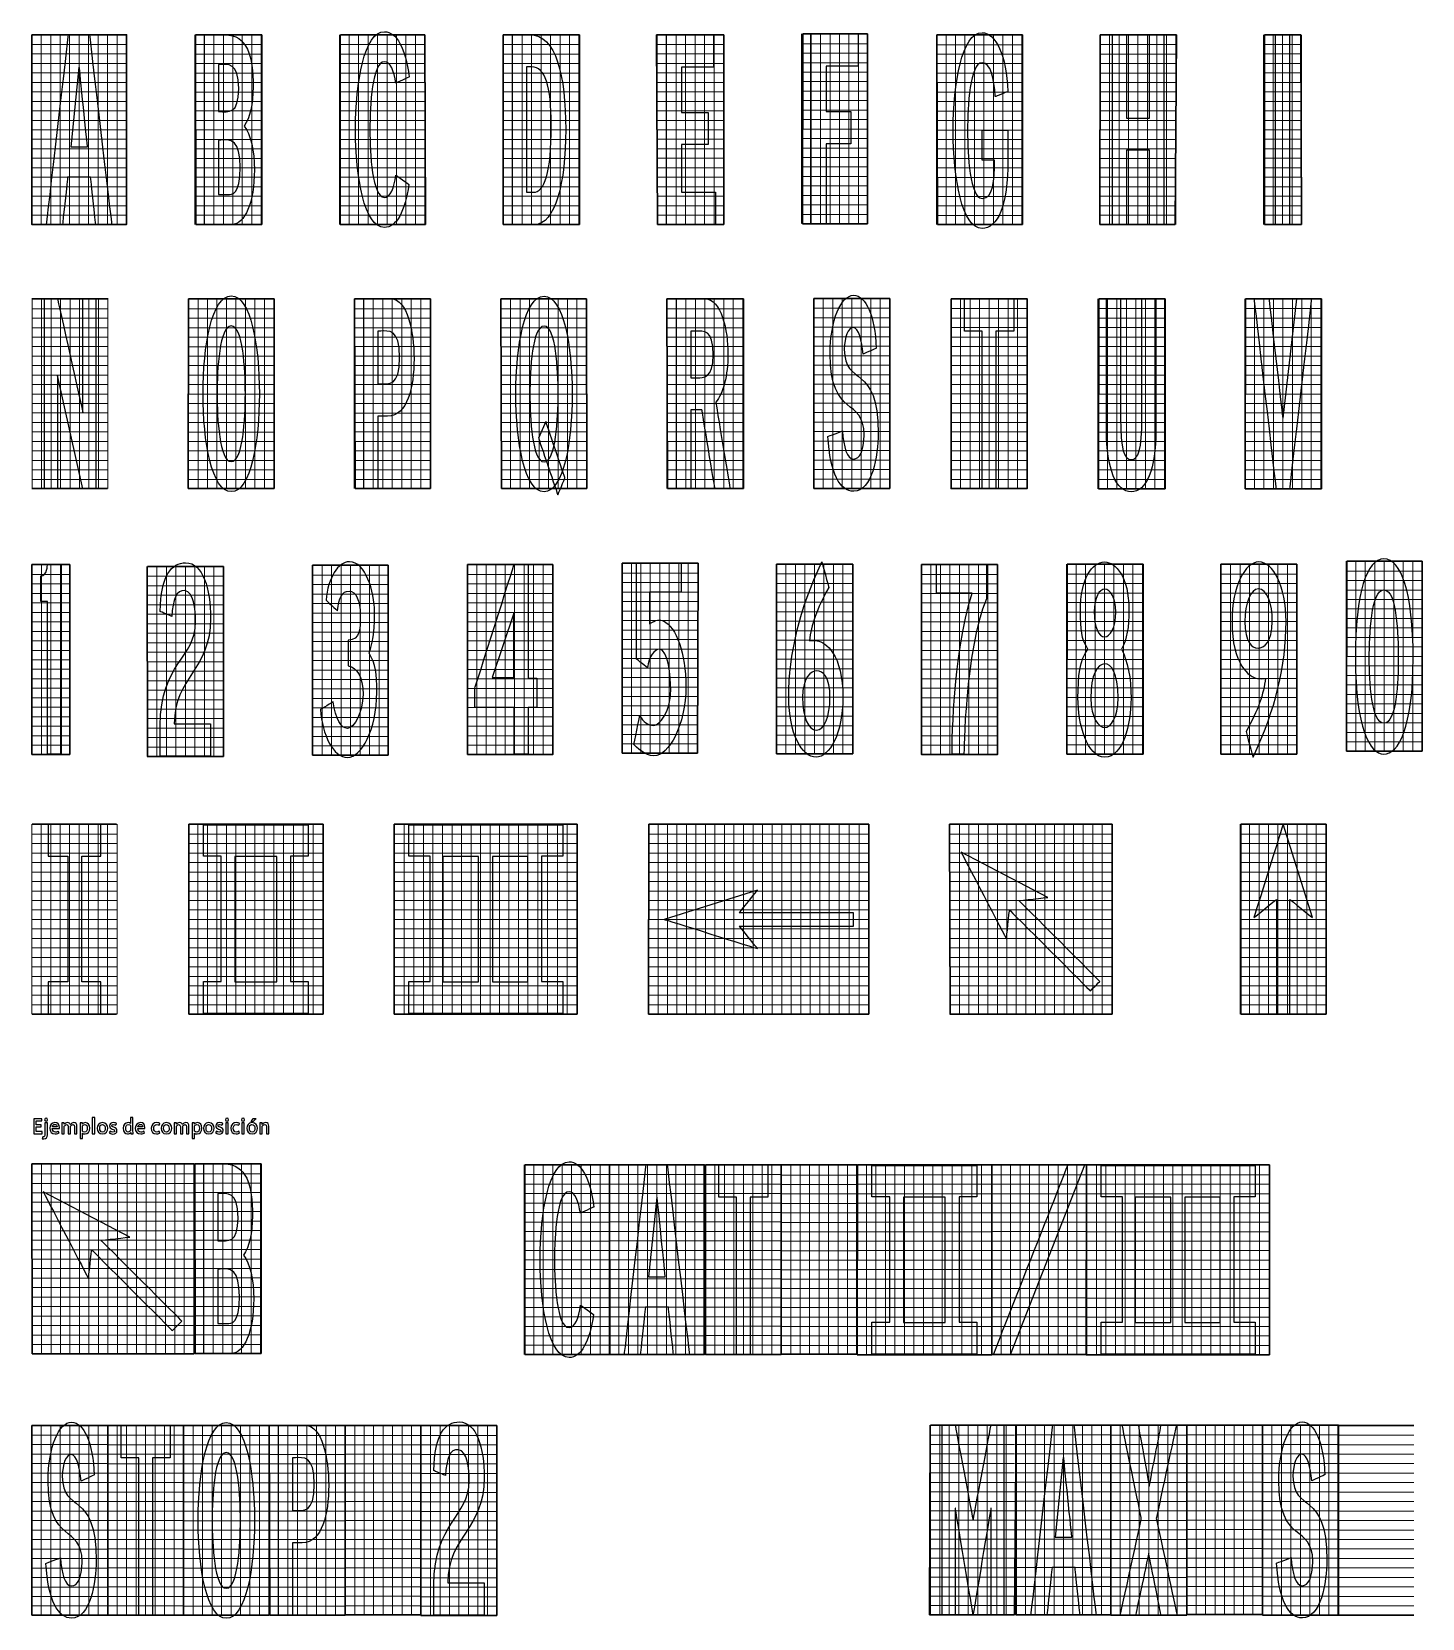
# Model space of a CAD drawing. Header units: millimetres. Extents: x -40 to 114, y -44 to 131.
import ezdxf

# ---------------------------------------------------------------- set-up
doc = ezdxf.new("R2010")
doc.units = ezdxf.units.MM
doc.header["$MEASUREMENT"] = 0
doc.layers.add('TEXTO', color=7, linetype='Continuous')

msp = doc.modelspace()

# ---------------------------------------------------------------- linework, layer by layer
at = {"layer": 'TEXTO', "color": 154, "lineweight": 30}
for points, knots in [([(-40.1137, 130.5662), (-40.1137, 130.5662), (-29.6383, 130.5662), (-29.6383, 130.5662), (-29.6383, 130.5662), (-29.6383, 130.5662), (-29.6383, 109.6045), (-29.6383, 109.6045), (-29.6383, 109.6045), (-29.6383, 109.6045), (-40.1137, 109.6045), (-40.1137, 109.6045), (-40.1137, 109.6045), (-40.1137, 109.6045), (-40.1137, 130.5662), (-40.1137, 130.5662)], [0, 0, 0, 0, 0.2, 0.2, 0.2, 0.20000001, 0.4, 0.4, 0.4, 0.40000001, 0.6, 0.6, 0.6, 0.60000001, 1, 1, 1, 1]), ([(61.4863, 101.3964), (61.4863, 101.3964), (69.8757, 101.3964), (69.8757, 101.3964), (69.8757, 101.3964), (69.8757, 101.3964), (69.8757, 80.4139), (69.8757, 80.4139), (69.8757, 80.4139), (69.8757, 80.4139), (61.4863, 80.4139), (61.4863, 80.4139), (61.4863, 80.4139), (61.4863, 80.4139), (61.4863, 101.3964), (61.4863, 101.3964)], [0, 0, 0, 0, 0.2, 0.2, 0.2, 0.20000001, 0.4, 0.4, 0.4, 0.40000001, 0.6, 0.6, 0.6, 0.60000001, 1, 1, 1, 1]), ([(8.0412, 72.0196), (8.0412, 72.0196), (17.4614, 72.0196), (17.4614, 72.0196), (17.4614, 72.0196), (17.4614, 72.0196), (17.4614, 51.0342), (17.4614, 51.0342), (17.4614, 51.0342), (17.4614, 51.0342), (8.026, 51.0342), (8.026, 51.0342)], [0, 0, 0, 0, 0.25, 0.25, 0.25, 0.25000001, 0.5, 0.5, 0.5, 0.50000001, 1, 1, 1, 1]), ([(58.2132, 72.0178), (58.2132, 72.0178), (66.6026, 72.0178), (66.6026, 72.0178), (66.6026, 72.0178), (66.6026, 72.0178), (66.6026, 51.0353), (66.6026, 51.0353), (66.6026, 51.0353), (66.6026, 51.0353), (58.2132, 51.0353), (58.2132, 51.0353), (58.2132, 51.0353), (58.2132, 51.0353), (58.2132, 72.0178), (58.2132, 72.0178)], [0, 0, 0, 0, 0.2, 0.2, 0.2, 0.20000001, 0.4, 0.4, 0.4, 0.40000001, 0.6, 0.6, 0.6, 0.60000001, 1, 1, 1, 1]), ([(23.7366, 5.7058), (23.7366, 5.7058), (34.2116, 5.7058), (34.2116, 5.7058), (34.2116, 5.7058), (34.2116, 5.7058), (34.2116, -15.2563), (34.2116, -15.2563), (34.2116, -15.2563), (34.2116, -15.2563), (23.7366, -15.2563), (23.7366, -15.2563), (23.7366, -15.2563), (23.7366, -15.2563), (23.7366, 5.7058), (23.7366, 5.7058)], [0, 0, 0, 0, 0.2, 0.2, 0.2, 0.20000001, 0.4, 0.4, 0.4, 0.40000001, 0.6, 0.6, 0.6, 0.60000001, 1, 1, 1, 1]), ([(34.3418, 5.7047), (34.3418, 5.7047), (42.7185, 5.7047), (42.7185, 5.7047), (42.7185, 5.7047), (42.7185, 5.7047), (42.7185, -15.2446), (42.7185, -15.2446), (42.7185, -15.2446), (42.7185, -15.2446), (34.3418, -15.2446), (34.3418, -15.2446), (34.3418, -15.2446), (34.3418, -15.2446), (34.3418, 5.7047), (34.3418, 5.7047)], [0, 0, 0, 0, 0.2, 0.2, 0.2, 0.20000001, 0.4, 0.4, 0.4, 0.40000001, 0.6, 0.6, 0.6, 0.60000001, 1, 1, 1, 1]), ([(42.7171, 5.6984), (42.7171, 5.6984), (51.0825, 5.6984), (51.0825, 5.6984), (51.0825, 5.6984), (51.0825, 5.6984), (51.0825, -15.2333), (51.0825, -15.2333), (51.0825, -15.2333), (51.0825, -15.2333), (42.7171, -15.2333), (42.7171, -15.2333), (42.7171, -15.2333), (42.7171, -15.2333), (42.7171, 5.6984), (42.7171, 5.6984)], [0, 0, 0, 0, 0.2, 0.2, 0.2, 0.20000001, 0.4, 0.4, 0.4, 0.40000001, 0.6, 0.6, 0.6, 0.60000001, 1, 1, 1, 1]), ([(65.9698, 5.6906), (65.9698, 5.6906), (76.4525, 5.6906), (76.4525, 5.6906), (76.4525, 5.6906), (76.4525, 5.6906), (76.4525, -15.2619), (76.4525, -15.2619), (76.4525, -15.2619), (76.4525, -15.2619), (65.9698, -15.2619), (65.9698, -15.2619), (65.9698, -15.2619), (65.9698, -15.2619), (65.9698, 5.6906), (65.9698, 5.6906)], [0, 0, 0, 0, 0.2, 0.2, 0.2, 0.20000001, 0.4, 0.4, 0.4, 0.40000001, 0.6, 0.6, 0.6, 0.60000001, 1, 1, 1, 1]), ([(-31.7176, -23.0989), (-31.7176, -23.0989), (-23.3409, -23.0989), (-23.3409, -23.0989), (-23.3409, -23.0989), (-23.3409, -23.0989), (-23.3409, -44.0482), (-23.3409, -44.0482), (-23.3409, -44.0482), (-23.3409, -44.0482), (-31.7176, -44.0482), (-31.7176, -44.0482), (-31.7176, -44.0482), (-31.7176, -44.0482), (-31.7176, -23.0989), (-31.7176, -23.0989)], [0, 0, 0, 0, 0.2, 0.2, 0.2, 0.20000001, 0.4, 0.4, 0.4, 0.40000001, 0.6, 0.6, 0.6, 0.60000001, 1, 1, 1, 1]), ([(-5.467, -23.1027), (-5.467, -23.1027), (2.898, -23.1027), (2.898, -23.1027), (2.898, -23.1027), (2.898, -23.1027), (2.898, -44.0352), (2.898, -44.0352), (2.898, -44.0352), (2.898, -44.0352), (-5.467, -44.0352), (-5.467, -44.0352), (-5.467, -44.0352), (-5.467, -44.0352), (-5.467, -23.1027), (-5.467, -23.1027)], [0, 0, 0, 0, 0.2, 0.2, 0.2, 0.20000001, 0.4, 0.4, 0.4, 0.40000001, 0.6, 0.6, 0.6, 0.60000001, 1, 1, 1, 1]), ([(68.6692, -23.0587), (68.6692, -23.0587), (79.1442, -23.0587), (79.1442, -23.0587), (79.1442, -23.0587), (79.1442, -23.0587), (79.1442, -44.02), (79.1442, -44.02), (79.1442, -44.02), (79.1442, -44.02), (68.6692, -44.02), (68.6692, -44.02), (68.6692, -44.02), (68.6692, -44.02), (68.6692, -23.0587), (68.6692, -23.0587)], [0, 0, 0, 0, 0.2, 0.2, 0.2, 0.20000001, 0.4, 0.4, 0.4, 0.40000001, 0.6, 0.6, 0.6, 0.60000001, 1, 1, 1, 1]), ([(87.5252, -23.0562), (87.5252, -23.0562), (95.8903, -23.0562), (95.8903, -23.0562), (95.8903, -23.0562), (95.8903, -23.0562), (95.8903, -43.9883), (95.8903, -43.9883), (95.8903, -43.9883), (95.8903, -43.9883), (87.5252, -43.9883), (87.5252, -43.9883), (87.5252, -43.9883), (87.5252, -43.9883), (87.5252, -23.0562), (87.5252, -23.0562)], [0, 0, 0, 0, 0.2, 0.2, 0.2, 0.20000001, 0.4, 0.4, 0.4, 0.40000001, 0.6, 0.6, 0.6, 0.60000001, 1, 1, 1, 1])]:
    msp.add_open_spline(points, degree=3, knots=knots, dxfattribs=at)
at = {"layer": 'TEXTO', "color": 154, "lineweight": 15}
for points in [[(-39.066, 130.5657), (-39.066, 130.5657), (-39.066, 109.6111), (-39.066, 109.6111)], [(-38.0184, 130.5657), (-38.0184, 130.5657), (-38.0184, 109.6111), (-38.0184, 109.6111)], [(-36.9709, 130.5657), (-36.9709, 130.5657), (-36.9709, 109.6111), (-36.9709, 109.6111)], [(-35.9234, 130.5657), (-35.9234, 130.5657), (-35.9234, 109.6111), (-35.9234, 109.6111)], [(-34.8758, 130.5657), (-34.8758, 130.5657), (-34.8758, 109.6111), (-34.8758, 109.6111)], [(-33.8283, 130.5657), (-33.8283, 130.5657), (-33.8283, 109.6111), (-33.8283, 109.6111)], [(-32.7808, 130.5657), (-32.7808, 130.5657), (-32.7808, 109.6111), (-32.7808, 109.6111)], [(-31.7333, 130.5657), (-31.7333, 130.5657), (-31.7333, 109.6111), (-31.7333, 109.6111)], [(-30.6856, 130.5657), (-30.6856, 130.5657), (-30.6856, 109.6111), (-30.6856, 109.6111)], [(-22.079, 130.5661), (-22.079, 130.5661), (-22.079, 109.6019), (-22.079, 109.6019)], [(-21.0313, 130.5661), (-21.0313, 130.5661), (-21.0313, 109.6019), (-21.0313, 109.6019)], [(-19.9838, 130.5661), (-19.9838, 130.5661), (-19.9838, 109.6019), (-19.9838, 109.6019)], [(-18.9363, 130.5661), (-18.9363, 130.5661), (-18.9363, 109.6019), (-18.9363, 109.6019)], [(-17.8887, 130.5661), (-17.8887, 130.5661), (-17.8887, 109.6019), (-17.8887, 109.6019)], [(-16.8412, 130.5661), (-16.8412, 130.5661), (-16.8412, 109.6019), (-16.8412, 109.6019)], [(-15.7937, 130.5661), (-15.7937, 130.5661), (-15.7937, 109.6019), (-15.7937, 109.6019)], [(-14.7462, 130.5661), (-14.7462, 130.5661), (-14.7462, 109.6019), (-14.7462, 109.6019)], [(-6.0868, 130.5678), (-6.0868, 130.5678), (-6.0868, 109.6036), (-6.0868, 109.6036)], [(-5.0393, 130.5678), (-5.0393, 130.5678), (-5.0393, 109.6036), (-5.0393, 109.6036)], [(-3.9919, 130.5678), (-3.9919, 130.5678), (-3.9919, 109.6036), (-3.9919, 109.6036)], [(-2.9442, 130.5678), (-2.9442, 130.5678), (-2.9442, 109.6036), (-2.9442, 109.6036)], [(-1.8967, 130.5678), (-1.8967, 130.5678), (-1.8967, 109.6036), (-1.8967, 109.6036)], [(-0.8493, 130.5678), (-0.8493, 130.5678), (-0.8493, 109.6036), (-0.8493, 109.6036)], [(0.1984, 130.5678), (0.1984, 130.5678), (0.1984, 109.6036), (0.1984, 109.6036)], [(1.2459, 130.5678), (1.2459, 130.5678), (1.2459, 109.6036), (1.2459, 109.6036)], [(2.2934, 130.5678), (2.2934, 130.5678), (2.2934, 109.6036), (2.2934, 109.6036)], [(3.3415, 130.5678), (3.3415, 130.5678), (3.3415, 109.6036), (3.3415, 109.6036)], [(11.9814, 130.5678), (11.9814, 130.5678), (11.9814, 109.6036), (11.9814, 109.6036)], [(13.0288, 130.5678), (13.0288, 130.5678), (13.0288, 109.6036), (13.0288, 109.6036)], [(14.0765, 130.5678), (14.0765, 130.5678), (14.0765, 109.6036), (14.0765, 109.6036)], [(15.124, 130.5678), (15.124, 130.5678), (15.124, 109.6036), (15.124, 109.6036)], [(16.1714, 130.5678), (16.1714, 130.5678), (16.1714, 109.6036), (16.1714, 109.6036)], [(17.2191, 130.5678), (17.2191, 130.5678), (17.2191, 109.6036), (17.2191, 109.6036)], [(18.2666, 130.5678), (18.2666, 130.5678), (18.2666, 109.6036), (18.2666, 109.6036)], [(19.314, 130.5678), (19.314, 130.5678), (19.314, 109.6036), (19.314, 109.6036)], [(20.3624, 130.5678), (20.3624, 130.5678), (20.3624, 109.6036), (20.3624, 109.6036)], [(29.0022, 130.5657), (29.0022, 130.5657), (29.0022, 109.6111), (29.0022, 109.6111)], [(30.0498, 130.5657), (30.0498, 130.5657), (30.0498, 109.6111), (30.0498, 109.6111)], [(31.0973, 130.5657), (31.0973, 130.5657), (31.0973, 109.6111), (31.0973, 109.6111)], [(32.1448, 130.5657), (32.1448, 130.5657), (32.1448, 109.6111), (32.1448, 109.6111)], [(33.1923, 130.5657), (33.1923, 130.5657), (33.1923, 109.6111), (33.1923, 109.6111)], [(34.2399, 130.5657), (34.2399, 130.5657), (34.2399, 109.6111), (34.2399, 109.6111)], [(35.2874, 130.5657), (35.2874, 130.5657), (35.2874, 109.6111), (35.2874, 109.6111)], [(36.3349, 130.5657), (36.3349, 130.5657), (36.3349, 109.6111), (36.3349, 109.6111)], [(44.9628, 130.6511), (44.9628, 130.6511), (44.9628, 109.6965), (44.9628, 109.6965)], [(46.0101, 130.6511), (46.0101, 130.6511), (46.0101, 109.6965), (46.0101, 109.6965)], [(47.0581, 130.6511), (47.0581, 130.6511), (47.0581, 109.6965), (47.0581, 109.6965)], [(48.1054, 130.6511), (48.1054, 130.6511), (48.1054, 109.6965), (48.1054, 109.6965)], [(49.1527, 130.6511), (49.1527, 130.6511), (49.1527, 109.6965), (49.1527, 109.6965)], [(50.2007, 130.6511), (50.2007, 130.6511), (50.2007, 109.6965), (50.2007, 109.6965)], [(51.248, 130.6511), (51.248, 130.6511), (51.248, 109.6965), (51.248, 109.6965)], [(52.2953, 130.6511), (52.2953, 130.6511), (52.2953, 109.6965), (52.2953, 109.6965)], [(59.8756, 130.5543), (59.8756, 130.5543), (59.8756, 109.5902), (59.8756, 109.5902)], [(60.9232, 130.5543), (60.9232, 130.5543), (60.9232, 109.5902), (60.9232, 109.5902)], [(61.9705, 130.5543), (61.9705, 130.5543), (61.9705, 109.5902), (61.9705, 109.5902)], [(63.0182, 130.5543), (63.0182, 130.5543), (63.0182, 109.5902), (63.0182, 109.5902)], [(64.0658, 130.5543), (64.0658, 130.5543), (64.0658, 109.5902), (64.0658, 109.5902)], [(65.1131, 130.5543), (65.1131, 130.5543), (65.1131, 109.5902), (65.1131, 109.5902)], [(66.1608, 130.5543), (66.1608, 130.5543), (66.1608, 109.5902), (66.1608, 109.5902)], [(67.2085, 130.5543), (67.2085, 130.5543), (67.2085, 109.5902), (67.2085, 109.5902)], [(68.2558, 130.5543), (68.2558, 130.5543), (68.2558, 109.5902), (68.2558, 109.5902)], [(69.3041, 130.5543), (69.3041, 130.5543), (69.3041, 109.5902), (69.3041, 109.5902)], [(77.9441, 130.5678), (77.9441, 130.5678), (77.9441, 109.6036), (77.9441, 109.6036)], [(78.9914, 130.5678), (78.9914, 130.5678), (78.9914, 109.6036), (78.9914, 109.6036)], [(80.039, 130.5678), (80.039, 130.5678), (80.039, 109.6036), (80.039, 109.6036)], [(81.0867, 130.5678), (81.0867, 130.5678), (81.0867, 109.6036), (81.0867, 109.6036)], [(82.134, 130.5678), (82.134, 130.5678), (82.134, 109.6036), (82.134, 109.6036)], [(83.1813, 130.5678), (83.1813, 130.5678), (83.1813, 109.6036), (83.1813, 109.6036)], [(84.2293, 130.5678), (84.2293, 130.5678), (84.2293, 109.6036), (84.2293, 109.6036)], [(85.2766, 130.5678), (85.2766, 130.5678), (85.2766, 109.6036), (85.2766, 109.6036)], [(86.3246, 130.5678), (86.3246, 130.5678), (86.3246, 109.6036), (86.3246, 109.6036)], [(96.0225, 130.5657), (96.0225, 130.5657), (96.0225, 109.6111), (96.0225, 109.6111)], [(97.0702, 130.5657), (97.0702, 130.5657), (97.0702, 109.6111), (97.0702, 109.6111)], [(98.1179, 130.5657), (98.1179, 130.5657), (98.1179, 109.6111), (98.1179, 109.6111)], [(99.1652, 130.5657), (99.1652, 130.5657), (99.1652, 109.6111), (99.1652, 109.6111)], [(100.2128, 130.5657), (100.2128, 130.5657), (100.2128, 109.6111), (100.2128, 109.6111)], [(-40.1135, 129.4858), (-40.1135, 129.4858), (-29.6381, 129.4858), (-29.6381, 129.4858)], [(-40.1135, 128.4383), (-40.1135, 128.4383), (-29.6381, 128.4383), (-29.6381, 128.4383)], [(-21.9687, 129.4771), (-21.9687, 129.4771), (-14.6994, 129.4771), (-14.6994, 129.4771)], [(-21.9687, 128.4294), (-21.9687, 128.4294), (-14.6994, 128.4294), (-14.6994, 128.4294)], [(-6.0282, 129.4784), (-6.0282, 129.4784), (3.3892, 129.4784), (3.3892, 129.4784)], [(-6.0282, 128.4309), (-6.0282, 128.4309), (3.3892, 128.4309), (3.3892, 128.4309)], [(11.9818, 129.4784), (11.9818, 129.4784), (20.421, 129.4784), (20.421, 129.4784)], [(11.9818, 128.4309), (11.9818, 128.4309), (20.421, 128.4309), (20.421, 128.4309)], [(29.024, 129.4858), (29.024, 129.4858), (36.3654, 129.4858), (36.3654, 129.4858)], [(29.024, 128.4383), (29.024, 128.4383), (36.3654, 128.4383), (36.3654, 128.4383)], [(45.0689, 129.5713), (45.0689, 129.5713), (52.2497, 129.5713), (52.2497, 129.5713)], [(45.0689, 128.5238), (45.0689, 128.5238), (52.2497, 128.5238), (52.2497, 128.5238)], [(59.9917, 129.4654), (59.9917, 129.4654), (69.3886, 129.4654), (69.3886, 129.4654)], [(59.9917, 128.4177), (59.9917, 128.4177), (69.3886, 128.4177), (69.3886, 128.4177)], [(77.9317, 129.4784), (77.9317, 129.4784), (86.2347, 129.4784), (86.2347, 129.4784)], [(77.9317, 128.4309), (77.9317, 128.4309), (86.2347, 128.4309), (86.2347, 128.4309)], [(96.1125, 129.4858), (96.1125, 129.4858), (100.2237, 129.4858), (100.2237, 129.4858)], [(96.1125, 128.4383), (96.1125, 128.4383), (100.2237, 128.4383), (100.2237, 128.4383)], [(-40.1135, 127.3907), (-40.1135, 127.3907), (-29.6381, 127.3907), (-29.6381, 127.3907)], [(-40.1135, 126.3432), (-40.1135, 126.3432), (-29.6381, 126.3432), (-29.6381, 126.3432)], [(-21.9687, 127.3819), (-21.9687, 127.3819), (-14.6994, 127.3819), (-14.6994, 127.3819)], [(-21.9687, 126.3344), (-21.9687, 126.3344), (-14.6994, 126.3344), (-14.6994, 126.3344)], [(-6.0282, 127.3835), (-6.0282, 127.3835), (3.3892, 127.3835), (3.3892, 127.3835)], [(-6.0282, 126.3358), (-6.0282, 126.3358), (3.3892, 126.3358), (3.3892, 126.3358)], [(11.9818, 127.3835), (11.9818, 127.3835), (20.421, 127.3835), (20.421, 127.3835)], [(11.9818, 126.3358), (11.9818, 126.3358), (20.421, 126.3358), (20.421, 126.3358)], [(29.024, 127.3907), (29.024, 127.3907), (36.3654, 127.3907), (36.3654, 127.3907)], [(29.024, 126.3432), (29.024, 126.3432), (36.3654, 126.3432), (36.3654, 126.3432)], [(45.0689, 127.4761), (45.0689, 127.4761), (52.2497, 127.4761), (52.2497, 127.4761)], [(45.0689, 126.4286), (45.0689, 126.4286), (52.2497, 126.4286), (52.2497, 126.4286)], [(59.9917, 127.3702), (59.9917, 127.3702), (69.3886, 127.3702), (69.3886, 127.3702)], [(59.9917, 126.3227), (59.9917, 126.3227), (69.3886, 126.3227), (69.3886, 126.3227)], [(77.9317, 127.3835), (77.9317, 127.3835), (86.2347, 127.3835), (86.2347, 127.3835)], [(77.9317, 126.3358), (77.9317, 126.3358), (86.2347, 126.3358), (86.2347, 126.3358)], [(96.1125, 127.3907), (96.1125, 127.3907), (100.2237, 127.3907), (100.2237, 127.3907)], [(96.1125, 126.3432), (96.1125, 126.3432), (100.2237, 126.3432), (100.2237, 126.3432)], [(-40.1135, 125.2957), (-40.1135, 125.2957), (-29.6381, 125.2957), (-29.6381, 125.2957)], [(-21.9687, 125.2868), (-21.9687, 125.2868), (-14.6994, 125.2868), (-14.6994, 125.2868)], [(-6.0282, 125.2883), (-6.0282, 125.2883), (3.3892, 125.2883), (3.3892, 125.2883)], [(11.9818, 125.2883), (11.9818, 125.2883), (20.421, 125.2883), (20.421, 125.2883)], [(29.024, 125.2957), (29.024, 125.2957), (36.3654, 125.2957), (36.3654, 125.2957)], [(45.0689, 125.3812), (45.0689, 125.3812), (52.2497, 125.3812), (52.2497, 125.3812)], [(59.9917, 125.2751), (59.9917, 125.2751), (69.3886, 125.2751), (69.3886, 125.2751)], [(77.9317, 125.2883), (77.9317, 125.2883), (86.2347, 125.2883), (86.2347, 125.2883)], [(96.1125, 125.2957), (96.1125, 125.2957), (100.2237, 125.2957), (100.2237, 125.2957)], [(-40.1135, 124.2481), (-40.1135, 124.2481), (-29.6381, 124.2481), (-29.6381, 124.2481)], [(-40.1135, 123.2006), (-40.1135, 123.2006), (-29.6381, 123.2006), (-29.6381, 123.2006)], [(-21.9687, 124.2393), (-21.9687, 124.2393), (-14.6994, 124.2393), (-14.6994, 124.2393)], [(-21.9687, 123.1917), (-21.9687, 123.1917), (-14.6994, 123.1917), (-14.6994, 123.1917)], [(-6.0282, 124.2409), (-6.0282, 124.2409), (3.3892, 124.2409), (3.3892, 124.2409)], [(-6.0282, 123.1932), (-6.0282, 123.1932), (3.3892, 123.1932), (3.3892, 123.1932)], [(11.9818, 124.2409), (11.9818, 124.2409), (20.421, 124.2409), (20.421, 124.2409)], [(11.9818, 123.1932), (11.9818, 123.1932), (20.421, 123.1932), (20.421, 123.1932)], [(29.024, 124.2481), (29.024, 124.2481), (36.3654, 124.2481), (36.3654, 124.2481)], [(29.024, 123.2006), (29.024, 123.2006), (36.3654, 123.2006), (36.3654, 123.2006)], [(45.0689, 124.3335), (45.0689, 124.3335), (52.2497, 124.3335), (52.2497, 124.3335)], [(45.0689, 123.286), (45.0689, 123.286), (52.2497, 123.286), (52.2497, 123.286)], [(59.9917, 124.2276), (59.9917, 124.2276), (69.3886, 124.2276), (69.3886, 124.2276)], [(59.9917, 123.1799), (59.9917, 123.1799), (69.3886, 123.1799), (69.3886, 123.1799)], [(77.9317, 124.2409), (77.9317, 124.2409), (86.2347, 124.2409), (86.2347, 124.2409)], [(77.9317, 123.1932), (77.9317, 123.1932), (86.2347, 123.1932), (86.2347, 123.1932)], [(96.1125, 124.2481), (96.1125, 124.2481), (100.2237, 124.2481), (100.2237, 124.2481)], [(96.1125, 123.2006), (96.1125, 123.2006), (100.2237, 123.2006), (100.2237, 123.2006)], [(-40.1135, 122.1531), (-40.1135, 122.1531), (-29.6381, 122.1531), (-29.6381, 122.1531)], [(-40.1135, 121.1056), (-40.1135, 121.1056), (-29.6381, 121.1056), (-29.6381, 121.1056)], [(-21.9687, 122.1442), (-21.9687, 122.1442), (-14.6994, 122.1442), (-14.6994, 122.1442)], [(-21.9687, 121.0967), (-21.9687, 121.0967), (-14.6994, 121.0967), (-14.6994, 121.0967)], [(-6.0282, 122.1457), (-6.0282, 122.1457), (3.3892, 122.1457), (3.3892, 122.1457)], [(-6.0282, 121.0982), (-6.0282, 121.0982), (3.3892, 121.0982), (3.3892, 121.0982)], [(11.9818, 122.1457), (11.9818, 122.1457), (20.421, 122.1457), (20.421, 122.1457)], [(11.9818, 121.0982), (11.9818, 121.0982), (20.421, 121.0982), (20.421, 121.0982)], [(29.024, 122.1531), (29.024, 122.1531), (36.3654, 122.1531), (36.3654, 122.1531)], [(29.024, 121.1056), (29.024, 121.1056), (36.3654, 121.1056), (36.3654, 121.1056)], [(45.0689, 122.2386), (45.0689, 122.2386), (52.2497, 122.2386), (52.2497, 122.2386)], [(45.0689, 121.1911), (45.0689, 121.1911), (52.2497, 121.1911), (52.2497, 121.1911)], [(59.9917, 122.1324), (59.9917, 122.1324), (69.3886, 122.1324), (69.3886, 122.1324)], [(59.9917, 121.085), (59.9917, 121.085), (69.3886, 121.085), (69.3886, 121.085)], [(77.9317, 122.1457), (77.9317, 122.1457), (86.2347, 122.1457), (86.2347, 122.1457)], [(77.9317, 121.0982), (77.9317, 121.0982), (86.2347, 121.0982), (86.2347, 121.0982)], [(96.1125, 122.1531), (96.1125, 122.1531), (100.2237, 122.1531), (100.2237, 122.1531)], [(96.1125, 121.1056), (96.1125, 121.1056), (100.2237, 121.1056), (100.2237, 121.1056)], [(-40.1135, 120.0587), (-40.1135, 120.0587), (-29.6381, 120.0587), (-29.6381, 120.0587)], [(-21.9687, 120.0497), (-21.9687, 120.0497), (-14.6994, 120.0497), (-14.6994, 120.0497)], [(-6.0282, 120.0513), (-6.0282, 120.0513), (3.3892, 120.0513), (3.3892, 120.0513)], [(11.9818, 120.0513), (11.9818, 120.0513), (20.421, 120.0513), (20.421, 120.0513)], [(29.024, 120.0587), (29.024, 120.0587), (36.3654, 120.0587), (36.3654, 120.0587)], [(45.0689, 120.1441), (45.0689, 120.1441), (52.2497, 120.1441), (52.2497, 120.1441)], [(59.9917, 120.038), (59.9917, 120.038), (69.3886, 120.038), (69.3886, 120.038)], [(77.9317, 120.0513), (77.9317, 120.0513), (86.2347, 120.0513), (86.2347, 120.0513)], [(96.1125, 120.0587), (96.1125, 120.0587), (100.2237, 120.0587), (100.2237, 120.0587)], [(-40.1135, 119.0112), (-40.1135, 119.0112), (-29.6381, 119.0112), (-29.6381, 119.0112)], [(-40.1135, 117.9635), (-40.1135, 117.9635), (-29.6381, 117.9635), (-29.6381, 117.9635)], [(-21.9687, 119.0022), (-21.9687, 119.0022), (-14.6994, 119.0022), (-14.6994, 119.0022)], [(-21.9687, 117.9546), (-21.9687, 117.9546), (-14.6994, 117.9546), (-14.6994, 117.9546)], [(-6.0282, 119.0038), (-6.0282, 119.0038), (3.3892, 119.0038), (3.3892, 119.0038)], [(-6.0282, 117.9561), (-6.0282, 117.9561), (3.3892, 117.9561), (3.3892, 117.9561)], [(11.9818, 119.0038), (11.9818, 119.0038), (20.421, 119.0038), (20.421, 119.0038)], [(11.9818, 117.9561), (11.9818, 117.9561), (20.421, 117.9561), (20.421, 117.9561)], [(29.024, 119.011), (29.024, 119.011), (36.3654, 119.011), (36.3654, 119.011)], [(29.024, 117.9635), (29.024, 117.9635), (36.3654, 117.9635), (36.3654, 117.9635)], [(45.0689, 119.0965), (45.0689, 119.0965), (52.2497, 119.0965), (52.2497, 119.0965)], [(45.0689, 118.049), (45.0689, 118.049), (52.2497, 118.049), (52.2497, 118.049)], [(59.9917, 118.9905), (59.9917, 118.9905), (69.3886, 118.9905), (69.3886, 118.9905)], [(59.9917, 117.9429), (59.9917, 117.9429), (69.3886, 117.9429), (69.3886, 117.9429)], [(77.9317, 119.0038), (77.9317, 119.0038), (86.2347, 119.0038), (86.2347, 119.0038)], [(77.9317, 117.9561), (77.9317, 117.9561), (86.2347, 117.9561), (86.2347, 117.9561)], [(96.1125, 119.011), (96.1125, 119.011), (100.2237, 119.011), (100.2237, 119.011)], [(96.1125, 117.9635), (96.1125, 117.9635), (100.2237, 117.9635), (100.2237, 117.9635)], [(-40.1135, 116.9161), (-40.1135, 116.9161), (-29.6381, 116.9161), (-29.6381, 116.9161)], [(-40.1135, 115.8686), (-40.1135, 115.8686), (-29.6381, 115.8686), (-29.6381, 115.8686)], [(-21.9687, 116.9071), (-21.9687, 116.9071), (-14.6994, 116.9071), (-14.6994, 116.9071)], [(-21.9687, 115.8596), (-21.9687, 115.8596), (-14.6994, 115.8596), (-14.6994, 115.8596)], [(-6.0282, 116.9087), (-6.0282, 116.9087), (3.3892, 116.9087), (3.3892, 116.9087)], [(-6.0282, 115.8612), (-6.0282, 115.8612), (3.3892, 115.8612), (3.3892, 115.8612)], [(11.9818, 116.9087), (11.9818, 116.9087), (20.421, 116.9087), (20.421, 116.9087)], [(11.9818, 115.8612), (11.9818, 115.8612), (20.421, 115.8612), (20.421, 115.8612)], [(29.024, 116.9161), (29.024, 116.9161), (36.3654, 116.9161), (36.3654, 116.9161)], [(29.024, 115.8686), (29.024, 115.8686), (36.3654, 115.8686), (36.3654, 115.8686)], [(45.0689, 117.0015), (45.0689, 117.0015), (52.2497, 117.0015), (52.2497, 117.0015)], [(45.0689, 115.954), (45.0689, 115.954), (52.2497, 115.954), (52.2497, 115.954)], [(59.9917, 116.8954), (59.9917, 116.8954), (69.3886, 116.8954), (69.3886, 116.8954)], [(59.9917, 115.8479), (59.9917, 115.8479), (69.3886, 115.8479), (69.3886, 115.8479)], [(77.9317, 116.9087), (77.9317, 116.9087), (86.2347, 116.9087), (86.2347, 116.9087)], [(77.9317, 115.8612), (77.9317, 115.8612), (86.2347, 115.8612), (86.2347, 115.8612)], [(96.1125, 116.9161), (96.1125, 116.9161), (100.2237, 116.9161), (100.2237, 116.9161)], [(96.1125, 115.8686), (96.1125, 115.8686), (100.2237, 115.8686), (100.2237, 115.8686)], [(-40.1135, 114.8209), (-40.1135, 114.8209), (-29.6381, 114.8209), (-29.6381, 114.8209)], [(-21.9687, 114.8121), (-21.9687, 114.8121), (-14.6994, 114.8121), (-14.6994, 114.8121)], [(-6.0282, 114.8137), (-6.0282, 114.8137), (3.3892, 114.8137), (3.3892, 114.8137)], [(11.9818, 114.8137), (11.9818, 114.8137), (20.421, 114.8137), (20.421, 114.8137)], [(29.024, 114.8209), (29.024, 114.8209), (36.3654, 114.8209), (36.3654, 114.8209)], [(45.0689, 114.9064), (45.0689, 114.9064), (52.2497, 114.9064), (52.2497, 114.9064)], [(59.9917, 114.8004), (59.9917, 114.8004), (69.3886, 114.8004), (69.3886, 114.8004)], [(77.9317, 114.8137), (77.9317, 114.8137), (86.2347, 114.8137), (86.2347, 114.8137)], [(96.1125, 114.8209), (96.1125, 114.8209), (100.2237, 114.8209), (100.2237, 114.8209)], [(-40.1135, 113.7734), (-40.1135, 113.7734), (-29.6381, 113.7734), (-29.6381, 113.7734)], [(-40.1135, 112.726), (-40.1135, 112.726), (-29.6381, 112.726), (-29.6381, 112.726)], [(-21.9687, 113.7645), (-21.9687, 113.7645), (-14.6994, 113.7645), (-14.6994, 113.7645)], [(-21.9687, 112.717), (-21.9687, 112.717), (-14.6994, 112.717), (-14.6994, 112.717)], [(-6.0282, 113.766), (-6.0282, 113.766), (3.3892, 113.766), (3.3892, 113.766)], [(-6.0282, 112.7186), (-6.0282, 112.7186), (3.3892, 112.7186), (3.3892, 112.7186)], [(11.9818, 113.766), (11.9818, 113.766), (20.421, 113.766), (20.421, 113.766)], [(11.9818, 112.7186), (11.9818, 112.7186), (20.421, 112.7186), (20.421, 112.7186)], [(29.024, 113.7734), (29.024, 113.7734), (36.3654, 113.7734), (36.3654, 113.7734)], [(29.024, 112.726), (29.024, 112.726), (36.3654, 112.726), (36.3654, 112.726)], [(45.0689, 113.8589), (45.0689, 113.8589), (52.2497, 113.8589), (52.2497, 113.8589)], [(45.0689, 112.8114), (45.0689, 112.8114), (52.2497, 112.8114), (52.2497, 112.8114)], [(59.9917, 113.7528), (59.9917, 113.7528), (69.3886, 113.7528), (69.3886, 113.7528)], [(59.9917, 112.7053), (59.9917, 112.7053), (69.3886, 112.7053), (69.3886, 112.7053)], [(77.9317, 113.766), (77.9317, 113.766), (86.2347, 113.766), (86.2347, 113.766)], [(77.9317, 112.7186), (77.9317, 112.7186), (86.2347, 112.7186), (86.2347, 112.7186)], [(96.1125, 113.7734), (96.1125, 113.7734), (100.2237, 113.7734), (100.2237, 113.7734)], [(96.1125, 112.726), (96.1125, 112.726), (100.2237, 112.726), (100.2237, 112.726)], [(-40.1135, 111.6783), (-40.1135, 111.6783), (-29.6381, 111.6783), (-29.6381, 111.6783)], [(-40.1135, 110.6315), (-40.1135, 110.6315), (-29.6381, 110.6315), (-29.6381, 110.6315)], [(-21.9687, 111.6695), (-21.9687, 111.6695), (-14.6994, 111.6695), (-14.6994, 111.6695)], [(-21.9687, 110.6226), (-21.9687, 110.6226), (-14.6994, 110.6226), (-14.6994, 110.6226)], [(-6.0282, 111.6711), (-6.0282, 111.6711), (3.3892, 111.6711), (3.3892, 111.6711)], [(-6.0282, 110.6241), (-6.0282, 110.6241), (3.3892, 110.6241), (3.3892, 110.6241)], [(11.9818, 111.6711), (11.9818, 111.6711), (20.421, 111.6711), (20.421, 111.6711)], [(11.9818, 110.6241), (11.9818, 110.6241), (20.421, 110.6241), (20.421, 110.6241)], [(29.024, 111.6783), (29.024, 111.6783), (36.3654, 111.6783), (36.3654, 111.6783)], [(29.024, 110.6315), (29.024, 110.6315), (36.3654, 110.6315), (36.3654, 110.6315)], [(45.0689, 111.7637), (45.0689, 111.7637), (52.2497, 111.7637), (52.2497, 111.7637)], [(45.0689, 110.7169), (45.0689, 110.7169), (52.2497, 110.7169), (52.2497, 110.7169)], [(59.9917, 111.6578), (59.9917, 111.6578), (69.3886, 111.6578), (69.3886, 111.6578)], [(59.9917, 110.6109), (59.9917, 110.6109), (69.3886, 110.6109), (69.3886, 110.6109)], [(77.9317, 111.6711), (77.9317, 111.6711), (86.2347, 111.6711), (86.2347, 111.6711)], [(77.9317, 110.6241), (77.9317, 110.6241), (86.2347, 110.6241), (86.2347, 110.6241)], [(96.1125, 111.6783), (96.1125, 111.6783), (100.2237, 111.6783), (100.2237, 111.6783)], [(96.1125, 110.6315), (96.1125, 110.6315), (100.2237, 110.6315), (100.2237, 110.6315)], [(-40.1137, 100.2949), (-40.1137, 100.2949), (-31.7306, 100.2949), (-31.7306, 100.2949)], [(-40.0697, 101.384), (-40.0697, 101.384), (-40.0697, 80.4199), (-40.0697, 80.4199)], [(-39.0223, 101.384), (-39.0223, 101.384), (-39.0223, 80.4199), (-39.0223, 80.4199)], [(-37.9748, 101.384), (-37.9748, 101.384), (-37.9748, 80.4199), (-37.9748, 80.4199)], [(-36.9271, 101.384), (-36.9271, 101.384), (-36.9271, 80.4199), (-36.9271, 80.4199)], [(-35.8797, 101.384), (-35.8797, 101.384), (-35.8797, 80.4199), (-35.8797, 80.4199)], [(-34.8322, 101.384), (-34.8322, 101.384), (-34.8322, 80.4199), (-34.8322, 80.4199)], [(-33.7845, 101.384), (-33.7845, 101.384), (-33.7845, 80.4199), (-33.7845, 80.4199)], [(-32.737, 101.384), (-32.737, 101.384), (-32.737, 80.4199), (-32.737, 80.4199)], [(-31.6889, 101.384), (-31.6889, 101.384), (-31.6889, 80.4199), (-31.6889, 80.4199)], [(-22.8146, 100.2899), (-22.8146, 100.2899), (-13.3376, 100.2899), (-13.3376, 100.2899)], [(-22.7866, 101.379), (-22.7866, 101.379), (-22.7866, 80.4148), (-22.7866, 80.4148)], [(-21.7391, 101.379), (-21.7391, 101.379), (-21.7391, 80.4148), (-21.7391, 80.4148)], [(-20.6916, 101.379), (-20.6916, 101.379), (-20.6916, 80.4148), (-20.6916, 80.4148)], [(-19.6441, 101.379), (-19.6441, 101.379), (-19.6441, 80.4148), (-19.6441, 80.4148)], [(-18.5965, 101.379), (-18.5965, 101.379), (-18.5965, 80.4148), (-18.5965, 80.4148)], [(-17.549, 101.379), (-17.549, 101.379), (-17.549, 80.4148), (-17.549, 80.4148)], [(-16.5015, 101.379), (-16.5015, 101.379), (-16.5015, 80.4148), (-16.5015, 80.4148)], [(-15.4539, 101.379), (-15.4539, 101.379), (-15.4539, 80.4148), (-15.4539, 80.4148)], [(-14.4064, 101.379), (-14.4064, 101.379), (-14.4064, 80.4148), (-14.4064, 80.4148)], [(-13.3582, 101.379), (-13.3582, 101.379), (-13.3582, 80.4148), (-13.3582, 80.4148)], [(-4.4643, 101.3837), (-4.4643, 101.3837), (-4.4643, 80.4195), (-4.4643, 80.4195)], [(-4.386, 100.2945), (-4.386, 100.2945), (3.9502, 100.2945), (3.9502, 100.2945)], [(-3.4167, 101.3837), (-3.4167, 101.3837), (-3.4167, 80.4195), (-3.4167, 80.4195)], [(-2.3692, 101.3837), (-2.3692, 101.3837), (-2.3692, 80.4195), (-2.3692, 80.4195)], [(-1.3217, 101.3837), (-1.3217, 101.3837), (-1.3217, 80.4195), (-1.3217, 80.4195)], [(-0.2743, 101.3837), (-0.2743, 101.3837), (-0.2743, 80.4195), (-0.2743, 80.4195)], [(0.7734, 101.3837), (0.7734, 101.3837), (0.7734, 80.4195), (0.7734, 80.4195)], [(1.8209, 101.3837), (1.8209, 101.3837), (1.8209, 80.4195), (1.8209, 80.4195)], [(2.8684, 101.3837), (2.8684, 101.3837), (2.8684, 80.4195), (2.8684, 80.4195)], [(3.9165, 101.3837), (3.9165, 101.3837), (3.9165, 80.4195), (3.9165, 80.4195)], [(11.7609, 101.3804), (11.7609, 101.3804), (11.7609, 80.4162), (11.7609, 80.4162)], [(11.7943, 100.2911), (11.7943, 100.2911), (21.2399, 100.2911), (21.2399, 100.2911)], [(12.8085, 101.3804), (12.8085, 101.3804), (12.8085, 80.4162), (12.8085, 80.4162)], [(13.856, 101.3804), (13.856, 101.3804), (13.856, 80.4162), (13.856, 80.4162)], [(14.9035, 101.3804), (14.9035, 101.3804), (14.9035, 80.4162), (14.9035, 80.4162)], [(15.9511, 101.3804), (15.9511, 101.3804), (15.9511, 80.4162), (15.9511, 80.4162)], [(16.9986, 101.3804), (16.9986, 101.3804), (16.9986, 80.4162), (16.9986, 80.4162)], [(18.0461, 101.3804), (18.0461, 101.3804), (18.0461, 80.4162), (18.0461, 80.4162)], [(19.0937, 101.3804), (19.0937, 101.3804), (19.0937, 80.4162), (19.0937, 80.4162)], [(20.1412, 101.3804), (20.1412, 101.3804), (20.1412, 80.4162), (20.1412, 80.4162)], [(21.1894, 101.3804), (21.1894, 101.3804), (21.1894, 80.4162), (21.1894, 80.4162)], [(30.0814, 101.3837), (30.0814, 101.3837), (30.0814, 80.4195), (30.0814, 80.4195)], [(30.1298, 100.2943), (30.1298, 100.2943), (38.5259, 100.2943), (38.5259, 100.2943)], [(31.1288, 101.3837), (31.1288, 101.3837), (31.1288, 80.4195), (31.1288, 80.4195)], [(32.1763, 101.3837), (32.1763, 101.3837), (32.1763, 80.4195), (32.1763, 80.4195)], [(33.224, 101.3837), (33.224, 101.3837), (33.224, 80.4195), (33.224, 80.4195)], [(34.2714, 101.3837), (34.2714, 101.3837), (34.2714, 80.4195), (34.2714, 80.4195)], [(35.3189, 101.3837), (35.3189, 101.3837), (35.3189, 80.4195), (35.3189, 80.4195)], [(36.3664, 101.3837), (36.3664, 101.3837), (36.3664, 80.4195), (36.3664, 80.4195)], [(37.4139, 101.3837), (37.4139, 101.3837), (37.4139, 80.4195), (37.4139, 80.4195)], [(38.4622, 101.3837), (38.4622, 101.3837), (38.4622, 80.4195), (38.4622, 80.4195)], [(46.3047, 100.3445), (46.3047, 100.3445), (54.7008, 100.3445), (54.7008, 100.3445)], [(46.3098, 101.4254), (46.3098, 101.4254), (46.3098, 80.4499), (46.3098, 80.4499)], [(47.3585, 101.4254), (47.3585, 101.4254), (47.3585, 80.4499), (47.3585, 80.4499)], [(48.4069, 101.4254), (48.4069, 101.4254), (48.4069, 80.4499), (48.4069, 80.4499)], [(49.4552, 101.4254), (49.4552, 101.4254), (49.4552, 80.4499), (49.4552, 80.4499)], [(50.5039, 101.4254), (50.5039, 101.4254), (50.5039, 80.4499), (50.5039, 80.4499)], [(51.5526, 101.4254), (51.5526, 101.4254), (51.5526, 80.4499), (51.5526, 80.4499)], [(52.6012, 101.4254), (52.6012, 101.4254), (52.6012, 80.4499), (52.6012, 80.4499)], [(53.6496, 101.4254), (53.6496, 101.4254), (53.6496, 80.4499), (53.6496, 80.4499)], [(54.6983, 101.4254), (54.6983, 101.4254), (54.6983, 80.4499), (54.6983, 80.4499)], [(61.4862, 100.315), (61.4862, 100.315), (69.8756, 100.315), (69.8756, 100.315)], [(62.5348, 101.3959), (62.5348, 101.3959), (62.5348, 80.4205), (62.5348, 80.4205)], [(63.5832, 101.3959), (63.5832, 101.3959), (63.5832, 80.4205), (63.5832, 80.4205)], [(64.6319, 101.3959), (64.6319, 101.3959), (64.6319, 80.4205), (64.6319, 80.4205)], [(65.6802, 101.3959), (65.6802, 101.3959), (65.6802, 80.4205), (65.6802, 80.4205)], [(66.7289, 101.3959), (66.7289, 101.3959), (66.7289, 80.4205), (66.7289, 80.4205)], [(67.7776, 101.3959), (67.7776, 101.3959), (67.7776, 80.4205), (67.7776, 80.4205)], [(68.8263, 101.3959), (68.8263, 101.3959), (68.8263, 80.4205), (68.8263, 80.4205)], [(77.7119, 101.3926), (77.7119, 101.3926), (77.7119, 80.408), (77.7119, 80.408)], [(77.7897, 100.3023), (77.7897, 100.3023), (85.1363, 100.3023), (85.1363, 100.3023)], [(78.7606, 101.3926), (78.7606, 101.3926), (78.7606, 80.408), (78.7606, 80.408)], [(79.8092, 101.3926), (79.8092, 101.3926), (79.8092, 80.408), (79.8092, 80.408)], [(80.8579, 101.3926), (80.8579, 101.3926), (80.8579, 80.408), (80.8579, 80.408)], [(81.9063, 101.3926), (81.9063, 101.3926), (81.9063, 80.408), (81.9063, 80.408)], [(82.9549, 101.3926), (82.9549, 101.3926), (82.9549, 80.408), (82.9549, 80.408)], [(84.0033, 101.3926), (84.0033, 101.3926), (84.0033, 80.408), (84.0033, 80.408)], [(85.052, 101.3926), (85.052, 101.3926), (85.052, 80.408), (85.052, 80.408)], [(93.9503, 101.3964), (93.9503, 101.3964), (93.9503, 80.4118), (93.9503, 80.4118)], [(93.9644, 100.306), (93.9644, 100.306), (102.4226, 100.306), (102.4226, 100.306)], [(94.9987, 101.3964), (94.9987, 101.3964), (94.9987, 80.4118), (94.9987, 80.4118)], [(96.0473, 101.3964), (96.0473, 101.3964), (96.0473, 80.4118), (96.0473, 80.4118)], [(97.096, 101.3964), (97.096, 101.3964), (97.096, 80.4118), (97.096, 80.4118)], [(98.1447, 101.3964), (98.1447, 101.3964), (98.1447, 80.4118), (98.1447, 80.4118)], [(99.1931, 101.3964), (99.1931, 101.3964), (99.1931, 80.4118), (99.1931, 80.4118)], [(100.2418, 101.3964), (100.2418, 101.3964), (100.2418, 80.4118), (100.2418, 80.4118)], [(101.2901, 101.3964), (101.2901, 101.3964), (101.2901, 80.4118), (101.2901, 80.4118)], [(102.3395, 101.3964), (102.3395, 101.3964), (102.3395, 80.4118), (102.3395, 80.4118)], [(-40.1137, 99.2474), (-40.1137, 99.2474), (-31.7306, 99.2474), (-31.7306, 99.2474)], [(-40.1137, 98.1997), (-40.1137, 98.1997), (-31.7306, 98.1997), (-31.7306, 98.1997)], [(-22.8146, 99.2422), (-22.8146, 99.2422), (-13.3376, 99.2422), (-13.3376, 99.2422)], [(-22.8146, 98.1947), (-22.8146, 98.1947), (-13.3376, 98.1947), (-13.3376, 98.1947)], [(-4.386, 99.247), (-4.386, 99.247), (3.9502, 99.247), (3.9502, 99.247)], [(-4.386, 98.1994), (-4.386, 98.1994), (3.9502, 98.1994), (3.9502, 98.1994)], [(11.7943, 99.2436), (11.7943, 99.2436), (21.2399, 99.2436), (21.2399, 99.2436)], [(11.7943, 98.1961), (11.7943, 98.1961), (21.2399, 98.1961), (21.2399, 98.1961)], [(30.1298, 99.2469), (30.1298, 99.2469), (38.5259, 99.2469), (38.5259, 99.2469)], [(30.1298, 98.1994), (30.1298, 98.1994), (38.5259, 98.1994), (38.5259, 98.1994)], [(46.3047, 99.2959), (46.3047, 99.2959), (54.7008, 99.2959), (54.7008, 99.2959)], [(46.3047, 98.2474), (46.3047, 98.2474), (54.7008, 98.2474), (54.7008, 98.2474)], [(61.4862, 99.2663), (61.4862, 99.2663), (69.8756, 99.2663), (69.8756, 99.2663)], [(61.4862, 98.2178), (61.4862, 98.2178), (69.8756, 98.2178), (69.8756, 98.2178)], [(77.7897, 99.2537), (77.7897, 99.2537), (85.1363, 99.2537), (85.1363, 99.2537)], [(77.7897, 98.2052), (77.7897, 98.2052), (85.1363, 98.2052), (85.1363, 98.2052)], [(93.9644, 99.2575), (93.9644, 99.2575), (102.4226, 99.2575), (102.4226, 99.2575)], [(93.9644, 98.209), (93.9644, 98.209), (102.4226, 98.209), (102.4226, 98.209)], [(-40.1137, 97.1523), (-40.1137, 97.1523), (-31.7306, 97.1523), (-31.7306, 97.1523)], [(-22.8146, 97.1472), (-22.8146, 97.1472), (-13.3376, 97.1472), (-13.3376, 97.1472)], [(-4.386, 97.1519), (-4.386, 97.1519), (3.9502, 97.1519), (3.9502, 97.1519)], [(11.7943, 97.1486), (11.7943, 97.1486), (21.2399, 97.1486), (21.2399, 97.1486)], [(30.1298, 97.1517), (30.1298, 97.1517), (38.5259, 97.1517), (38.5259, 97.1517)], [(46.3047, 97.1987), (46.3047, 97.1987), (54.7008, 97.1987), (54.7008, 97.1987)], [(61.4862, 97.1693), (61.4862, 97.1693), (69.8756, 97.1693), (69.8756, 97.1693)], [(77.7897, 97.1567), (77.7897, 97.1567), (85.1363, 97.1567), (85.1363, 97.1567)], [(93.9644, 97.1603), (93.9644, 97.1603), (102.4226, 97.1603), (102.4226, 97.1603)], [(-40.1137, 96.1047), (-40.1137, 96.1047), (-31.7306, 96.1047), (-31.7306, 96.1047)], [(-40.1137, 95.0571), (-40.1137, 95.0571), (-31.7306, 95.0571), (-31.7306, 95.0571)], [(-22.8146, 96.0996), (-22.8146, 96.0996), (-13.3376, 96.0996), (-13.3376, 96.0996)], [(-22.8146, 95.0521), (-22.8146, 95.0521), (-13.3376, 95.0521), (-13.3376, 95.0521)], [(-4.386, 96.1044), (-4.386, 96.1044), (3.9502, 96.1044), (3.9502, 96.1044)], [(-4.386, 95.0569), (-4.386, 95.0569), (3.9502, 95.0569), (3.9502, 95.0569)], [(11.7943, 96.101), (11.7943, 96.101), (21.2399, 96.101), (21.2399, 96.101)], [(11.7943, 95.0535), (11.7943, 95.0535), (21.2399, 95.0535), (21.2399, 95.0535)], [(30.1298, 96.1043), (30.1298, 96.1043), (38.5259, 96.1043), (38.5259, 96.1043)], [(30.1298, 95.0567), (30.1298, 95.0567), (38.5259, 95.0567), (38.5259, 95.0567)], [(46.3047, 96.1502), (46.3047, 96.1502), (54.7008, 96.1502), (54.7008, 96.1502)], [(46.3047, 95.1017), (46.3047, 95.1017), (54.7008, 95.1017), (54.7008, 95.1017)], [(61.4862, 96.1208), (61.4862, 96.1208), (69.8756, 96.1208), (69.8756, 96.1208)], [(61.4862, 95.0721), (61.4862, 95.0721), (69.8756, 95.0721), (69.8756, 95.0721)], [(77.7897, 96.108), (77.7897, 96.108), (85.1363, 96.108), (85.1363, 96.108)], [(77.7897, 95.0595), (77.7897, 95.0595), (85.1363, 95.0595), (85.1363, 95.0595)], [(93.9644, 96.1118), (93.9644, 96.1118), (102.4226, 96.1118), (102.4226, 96.1118)], [(93.9644, 95.0633), (93.9644, 95.0633), (102.4226, 95.0633), (102.4226, 95.0633)], [(-40.1137, 94.0096), (-40.1137, 94.0096), (-31.7306, 94.0096), (-31.7306, 94.0096)], [(-40.1137, 92.9621), (-40.1137, 92.9621), (-31.7306, 92.9621), (-31.7306, 92.9621)], [(-22.8146, 94.0046), (-22.8146, 94.0046), (-13.3376, 94.0046), (-13.3376, 94.0046)], [(-22.8146, 92.957), (-22.8146, 92.957), (-13.3376, 92.957), (-13.3376, 92.957)], [(-4.386, 94.0093), (-4.386, 94.0093), (3.9502, 94.0093), (3.9502, 94.0093)], [(-4.386, 92.9618), (-4.386, 92.9618), (3.9502, 92.9618), (3.9502, 92.9618)], [(11.7943, 94.006), (11.7943, 94.006), (21.2399, 94.006), (21.2399, 94.006)], [(11.7943, 92.9584), (11.7943, 92.9584), (21.2399, 92.9584), (21.2399, 92.9584)], [(30.1298, 94.0091), (30.1298, 94.0091), (38.5259, 94.0091), (38.5259, 94.0091)], [(30.1298, 92.9616), (30.1298, 92.9616), (38.5259, 92.9616), (38.5259, 92.9616)], [(46.3047, 94.0532), (46.3047, 94.0532), (54.7008, 94.0532), (54.7008, 94.0532)], [(46.3047, 93.0045), (46.3047, 93.0045), (54.7008, 93.0045), (54.7008, 93.0045)], [(61.4862, 94.0236), (61.4862, 94.0236), (69.8756, 94.0236), (69.8756, 94.0236)], [(61.4862, 92.975), (61.4862, 92.975), (69.8756, 92.975), (69.8756, 92.975)], [(77.7897, 94.011), (77.7897, 94.011), (85.1363, 94.011), (85.1363, 94.011)], [(77.7897, 92.9625), (77.7897, 92.9625), (85.1363, 92.9625), (85.1363, 92.9625)], [(93.9644, 94.0148), (93.9644, 94.0148), (102.4226, 94.0148), (102.4226, 94.0148)], [(93.9644, 92.9661), (93.9644, 92.9661), (102.4226, 92.9661), (102.4226, 92.9661)], [(-40.1137, 91.9145), (-40.1137, 91.9145), (-31.7306, 91.9145), (-31.7306, 91.9145)], [(-22.8146, 91.9095), (-22.8146, 91.9095), (-13.3376, 91.9095), (-13.3376, 91.9095)], [(-4.386, 91.9143), (-4.386, 91.9143), (3.9502, 91.9143), (3.9502, 91.9143)], [(11.7943, 91.9108), (11.7943, 91.9108), (21.2399, 91.9108), (21.2399, 91.9108)], [(30.1298, 91.9141), (30.1298, 91.9141), (38.5259, 91.9141), (38.5259, 91.9141)], [(46.3047, 91.956), (46.3047, 91.956), (54.7008, 91.956), (54.7008, 91.956)], [(61.4862, 91.9266), (61.4862, 91.9266), (69.8756, 91.9266), (69.8756, 91.9266)], [(77.7897, 91.9138), (77.7897, 91.9138), (85.1363, 91.9138), (85.1363, 91.9138)], [(93.9644, 91.9176), (93.9644, 91.9176), (102.4226, 91.9176), (102.4226, 91.9176)], [(-40.1137, 90.8677), (-40.1137, 90.8677), (-31.7306, 90.8677), (-31.7306, 90.8677)], [(-40.1137, 89.82), (-40.1137, 89.82), (-31.7306, 89.82), (-31.7306, 89.82)], [(-22.8146, 90.8625), (-22.8146, 90.8625), (-13.3376, 90.8625), (-13.3376, 90.8625)], [(-22.8146, 89.815), (-22.8146, 89.815), (-13.3376, 89.815), (-13.3376, 89.815)], [(-4.386, 90.8673), (-4.386, 90.8673), (3.9502, 90.8673), (3.9502, 90.8673)], [(-4.386, 89.8199), (-4.386, 89.8199), (3.9502, 89.8199), (3.9502, 89.8199)], [(11.7943, 90.8639), (11.7943, 90.8639), (21.2399, 90.8639), (21.2399, 90.8639)], [(11.7943, 89.8164), (11.7943, 89.8164), (21.2399, 89.8164), (21.2399, 89.8164)], [(30.1298, 90.8672), (30.1298, 90.8672), (38.5259, 90.8672), (38.5259, 90.8672)], [(30.1298, 89.8197), (30.1298, 89.8197), (38.5259, 89.8197), (38.5259, 89.8197)], [(46.3047, 90.908), (46.3047, 90.908), (54.7008, 90.908), (54.7008, 90.908)], [(46.3047, 89.8595), (46.3047, 89.8595), (54.7008, 89.8595), (54.7008, 89.8595)], [(61.4862, 90.8786), (61.4862, 90.8786), (69.8756, 90.8786), (69.8756, 90.8786)], [(61.4862, 89.83), (61.4862, 89.83), (69.8756, 89.83), (69.8756, 89.83)], [(77.7897, 90.866), (77.7897, 90.866), (85.1363, 90.866), (85.1363, 90.866)], [(77.7897, 89.8175), (77.7897, 89.8175), (85.1363, 89.8175), (85.1363, 89.8175)], [(93.9644, 90.8696), (93.9644, 90.8696), (102.4226, 90.8696), (102.4226, 90.8696)], [(93.9644, 89.8211), (93.9644, 89.8211), (102.4226, 89.8211), (102.4226, 89.8211)], [(-40.1137, 88.7725), (-40.1137, 88.7725), (-31.7306, 88.7725), (-31.7306, 88.7725)], [(-40.1137, 87.7251), (-40.1137, 87.7251), (-31.7306, 87.7251), (-31.7306, 87.7251)], [(-22.8146, 88.7676), (-22.8146, 88.7676), (-13.3376, 88.7676), (-13.3376, 88.7676)], [(-22.8146, 87.7199), (-22.8146, 87.7199), (-13.3376, 87.7199), (-13.3376, 87.7199)], [(-4.386, 88.7722), (-4.386, 88.7722), (3.9502, 88.7722), (3.9502, 88.7722)], [(-4.386, 87.7247), (-4.386, 87.7247), (3.9502, 87.7247), (3.9502, 87.7247)], [(11.7943, 88.7689), (11.7943, 88.7689), (21.2399, 88.7689), (21.2399, 88.7689)], [(11.7943, 87.7213), (11.7943, 87.7213), (21.2399, 87.7213), (21.2399, 87.7213)], [(30.1298, 88.772), (30.1298, 88.772), (38.5259, 88.772), (38.5259, 88.772)], [(30.1298, 87.7245), (30.1298, 87.7245), (38.5259, 87.7245), (38.5259, 87.7245)], [(46.3047, 88.811), (46.3047, 88.811), (54.7008, 88.811), (54.7008, 88.811)], [(46.3047, 87.7623), (46.3047, 87.7623), (54.7008, 87.7623), (54.7008, 87.7623)], [(61.4862, 88.7813), (61.4862, 88.7813), (69.8756, 88.7813), (69.8756, 88.7813)], [(61.4862, 87.7328), (61.4862, 87.7328), (69.8756, 87.7328), (69.8756, 87.7328)], [(77.7897, 88.7688), (77.7897, 88.7688), (85.1363, 88.7688), (85.1363, 88.7688)], [(77.7897, 87.7202), (77.7897, 87.7202), (85.1363, 87.7202), (85.1363, 87.7202)], [(93.9644, 88.7725), (93.9644, 88.7725), (102.4226, 88.7725), (102.4226, 88.7725)], [(93.9644, 87.7241), (93.9644, 87.7241), (102.4226, 87.7241), (102.4226, 87.7241)], [(-40.1137, 86.6774), (-40.1137, 86.6774), (-31.7306, 86.6774), (-31.7306, 86.6774)], [(-22.8146, 86.6724), (-22.8146, 86.6724), (-13.3376, 86.6724), (-13.3376, 86.6724)], [(-4.386, 86.6773), (-4.386, 86.6773), (3.9502, 86.6773), (3.9502, 86.6773)], [(11.7943, 86.6738), (11.7943, 86.6738), (21.2399, 86.6738), (21.2399, 86.6738)], [(30.1298, 86.6771), (30.1298, 86.6771), (38.5259, 86.6771), (38.5259, 86.6771)], [(46.3047, 86.7138), (46.3047, 86.7138), (54.7008, 86.7138), (54.7008, 86.7138)], [(61.4862, 86.6843), (61.4862, 86.6843), (69.8756, 86.6843), (69.8756, 86.6843)], [(77.7897, 86.6717), (77.7897, 86.6717), (85.1363, 86.6717), (85.1363, 86.6717)], [(93.9644, 86.6753), (93.9644, 86.6753), (102.4226, 86.6753), (102.4226, 86.6753)], [(-40.1137, 85.6299), (-40.1137, 85.6299), (-31.7306, 85.6299), (-31.7306, 85.6299)], [(-40.1137, 84.5825), (-40.1137, 84.5825), (-31.7306, 84.5825), (-31.7306, 84.5825)], [(-22.8146, 85.6249), (-22.8146, 85.6249), (-13.3376, 85.6249), (-13.3376, 85.6249)], [(-22.8146, 84.5773), (-22.8146, 84.5773), (-13.3376, 84.5773), (-13.3376, 84.5773)], [(-4.386, 85.6298), (-4.386, 85.6298), (3.9502, 85.6298), (3.9502, 85.6298)], [(-4.386, 84.5821), (-4.386, 84.5821), (3.9502, 84.5821), (3.9502, 84.5821)], [(11.7943, 85.6263), (11.7943, 85.6263), (21.2399, 85.6263), (21.2399, 85.6263)], [(11.7943, 84.5787), (11.7943, 84.5787), (21.2399, 84.5787), (21.2399, 84.5787)], [(30.1298, 85.6296), (30.1298, 85.6296), (38.5259, 85.6296), (38.5259, 85.6296)], [(30.1298, 84.5819), (30.1298, 84.5819), (38.5259, 84.5819), (38.5259, 84.5819)], [(46.3047, 85.6652), (46.3047, 85.6652), (54.7008, 85.6652), (54.7008, 85.6652)], [(46.3047, 84.6167), (46.3047, 84.6167), (54.7008, 84.6167), (54.7008, 84.6167)], [(61.4862, 85.6358), (61.4862, 85.6358), (69.8756, 85.6358), (69.8756, 85.6358)], [(61.4862, 84.5871), (61.4862, 84.5871), (69.8756, 84.5871), (69.8756, 84.5871)], [(77.7897, 85.623), (77.7897, 85.623), (85.1363, 85.623), (85.1363, 85.623)], [(77.7897, 84.5745), (77.7897, 84.5745), (85.1363, 84.5745), (85.1363, 84.5745)], [(93.9644, 85.6269), (93.9644, 85.6269), (102.4226, 85.6269), (102.4226, 85.6269)], [(93.9644, 84.5783), (93.9644, 84.5783), (102.4226, 84.5783), (102.4226, 84.5783)], [(-40.1137, 83.535), (-40.1137, 83.535), (-31.7306, 83.535), (-31.7306, 83.535)], [(-40.1137, 82.4873), (-40.1137, 82.4873), (-31.7306, 82.4873), (-31.7306, 82.4873)], [(-22.8146, 83.5298), (-22.8146, 83.5298), (-13.3376, 83.5298), (-13.3376, 83.5298)], [(-22.8146, 82.4823), (-22.8146, 82.4823), (-13.3376, 82.4823), (-13.3376, 82.4823)], [(-4.386, 83.5346), (-4.386, 83.5346), (3.9502, 83.5346), (3.9502, 83.5346)], [(-4.386, 82.4871), (-4.386, 82.4871), (3.9502, 82.4871), (3.9502, 82.4871)], [(11.7943, 83.5312), (11.7943, 83.5312), (21.2399, 83.5312), (21.2399, 83.5312)], [(11.7943, 82.4837), (11.7943, 82.4837), (21.2399, 82.4837), (21.2399, 82.4837)], [(30.1298, 83.5345), (30.1298, 83.5345), (38.5259, 83.5345), (38.5259, 83.5345)], [(30.1298, 82.487), (30.1298, 82.487), (38.5259, 82.487), (38.5259, 82.487)], [(46.3047, 83.568), (46.3047, 83.568), (54.7008, 83.568), (54.7008, 83.568)], [(46.3047, 82.5195), (46.3047, 82.5195), (54.7008, 82.5195), (54.7008, 82.5195)], [(61.4862, 83.5386), (61.4862, 83.5386), (69.8756, 83.5386), (69.8756, 83.5386)], [(61.4862, 82.4901), (61.4862, 82.4901), (69.8756, 82.4901), (69.8756, 82.4901)], [(77.7897, 83.526), (77.7897, 83.526), (85.1363, 83.526), (85.1363, 83.526)], [(77.7897, 82.4773), (77.7897, 82.4773), (85.1363, 82.4773), (85.1363, 82.4773)], [(93.9644, 83.5298), (93.9644, 83.5298), (102.4226, 83.5298), (102.4226, 83.5298)], [(93.9644, 82.4811), (93.9644, 82.4811), (102.4226, 82.4811), (102.4226, 82.4811)], [(-40.1137, 81.4404), (-40.1137, 81.4404), (-31.7306, 81.4404), (-31.7306, 81.4404)], [(-22.8146, 81.4354), (-22.8146, 81.4354), (-13.3376, 81.4354), (-13.3376, 81.4354)], [(-4.386, 81.4402), (-4.386, 81.4402), (3.9502, 81.4402), (3.9502, 81.4402)], [(11.7943, 81.4367), (11.7943, 81.4367), (21.2399, 81.4367), (21.2399, 81.4367)], [(30.1298, 81.44), (30.1298, 81.44), (38.5259, 81.44), (38.5259, 81.44)], [(46.3047, 81.4717), (46.3047, 81.4717), (54.7008, 81.4717), (54.7008, 81.4717)], [(61.4862, 81.4421), (61.4862, 81.4421), (69.8756, 81.4421), (69.8756, 81.4421)], [(77.7897, 81.4295), (77.7897, 81.4295), (85.1363, 81.4295), (85.1363, 81.4295)], [(93.9644, 81.4331), (93.9644, 81.4331), (102.4226, 81.4331), (102.4226, 81.4331)], [(-39.0465, 72.0175), (-39.0465, 72.0175), (-39.0465, 51.042), (-39.0465, 51.042)], [(-37.9981, 72.0175), (-37.9981, 72.0175), (-37.9981, 51.042), (-37.9981, 51.042)], [(-36.9495, 72.0175), (-36.9495, 72.0175), (-36.9495, 51.042), (-36.9495, 51.042)], [(-9.0763, 71.9515), (-9.0763, 71.9515), (-9.0763, 50.9669), (-9.0763, 50.9669)], [(-8.0278, 71.9515), (-8.0278, 71.9515), (-8.0278, 50.9669), (-8.0278, 50.9669)], [(-6.9793, 71.9515), (-6.9793, 71.9515), (-6.9793, 50.9669), (-6.9793, 50.9669)], [(-5.9308, 71.9515), (-5.9308, 71.9515), (-5.9308, 50.9669), (-5.9308, 50.9669)], [(-4.8821, 71.9515), (-4.8821, 71.9515), (-4.8821, 50.9669), (-4.8821, 50.9669)], [(-3.8335, 71.9515), (-3.8335, 71.9515), (-3.8335, 50.9669), (-3.8335, 50.9669)], [(-2.785, 71.9515), (-2.785, 71.9515), (-2.785, 50.9669), (-2.785, 50.9669)], [(-1.7363, 71.9515), (-1.7363, 71.9515), (-1.7363, 50.9669), (-1.7363, 50.9669)], [(-0.6871, 71.9515), (-0.6871, 71.9515), (-0.6871, 50.9669), (-0.6871, 50.9669)], [(8.0115, 72.0196), (8.0115, 72.0196), (8.0115, 51.035), (8.0115, 51.035)], [(9.0602, 72.0196), (9.0602, 72.0196), (9.0602, 51.035), (9.0602, 51.035)], [(10.1088, 72.0196), (10.1088, 72.0196), (10.1088, 51.035), (10.1088, 51.035)], [(11.1573, 72.0196), (11.1573, 72.0196), (11.1573, 51.035), (11.1573, 51.035)], [(12.206, 72.0196), (12.206, 72.0196), (12.206, 51.035), (12.206, 51.035)], [(13.2545, 72.0196), (13.2545, 72.0196), (13.2545, 51.035), (13.2545, 51.035)], [(14.303, 72.0196), (14.303, 72.0196), (14.303, 51.035), (14.303, 51.035)], [(15.3515, 72.0196), (15.3515, 72.0196), (15.3515, 51.035), (15.3515, 51.035)], [(16.4009, 72.0196), (16.4009, 72.0196), (16.4009, 51.035), (16.4009, 51.035)], [(25.0996, 72.1689), (25.0996, 72.1689), (25.0996, 51.1843), (25.0996, 51.1843)], [(26.1483, 72.1689), (26.1483, 72.1689), (26.1483, 51.1843), (26.1483, 51.1843)], [(27.1968, 72.1689), (27.1968, 72.1689), (27.1968, 51.1843), (27.1968, 51.1843)], [(28.2453, 72.1689), (28.2453, 72.1689), (28.2453, 51.1843), (28.2453, 51.1843)], [(29.2938, 72.1689), (29.2938, 72.1689), (29.2938, 51.1843), (29.2938, 51.1843)], [(30.3425, 72.1689), (30.3425, 72.1689), (30.3425, 51.1843), (30.3425, 51.1843)], [(31.391, 72.1689), (31.391, 72.1689), (31.391, 51.1843), (31.391, 51.1843)], [(32.4395, 72.1689), (32.4395, 72.1689), (32.4395, 51.1843), (32.4395, 51.1843)], [(33.4887, 72.1689), (33.4887, 72.1689), (33.4887, 51.1843), (33.4887, 51.1843)], [(42.1871, 72.0801), (42.1871, 72.0801), (42.1871, 51.1046), (42.1871, 51.1046)], [(43.2358, 72.0801), (43.2358, 72.0801), (43.2358, 51.1046), (43.2358, 51.1046)], [(44.2841, 72.0801), (44.2841, 72.0801), (44.2841, 51.1046), (44.2841, 51.1046)], [(45.3328, 72.0801), (45.3328, 72.0801), (45.3328, 51.1046), (45.3328, 51.1046)], [(46.3815, 72.0801), (46.3815, 72.0801), (46.3815, 51.1046), (46.3815, 51.1046)], [(47.4302, 72.0801), (47.4302, 72.0801), (47.4302, 51.1046), (47.4302, 51.1046)], [(48.4785, 72.0801), (48.4785, 72.0801), (48.4785, 51.1046), (48.4785, 51.1046)], [(49.5269, 72.0801), (49.5269, 72.0801), (49.5269, 51.1046), (49.5269, 51.1046)], [(50.5755, 72.0801), (50.5755, 72.0801), (50.5755, 51.1046), (50.5755, 51.1046)], [(59.262, 72.017), (59.262, 72.017), (59.262, 51.0415), (59.262, 51.0415)], [(60.3104, 72.017), (60.3104, 72.017), (60.3104, 51.0415), (60.3104, 51.0415)], [(61.359, 72.017), (61.359, 72.017), (61.359, 51.0415), (61.359, 51.0415)], [(62.4074, 72.017), (62.4074, 72.017), (62.4074, 51.0415), (62.4074, 51.0415)], [(63.4561, 72.017), (63.4561, 72.017), (63.4561, 51.0415), (63.4561, 51.0415)], [(64.5047, 72.017), (64.5047, 72.017), (64.5047, 51.0415), (64.5047, 51.0415)], [(65.5531, 72.017), (65.5531, 72.017), (65.5531, 51.0415), (65.5531, 51.0415)], [(74.2406, 72.06), (74.2406, 72.06), (74.2406, 51.0846), (74.2406, 51.0846)], [(75.2893, 72.06), (75.2893, 72.06), (75.2893, 51.0846), (75.2893, 51.0846)], [(76.338, 72.06), (76.338, 72.06), (76.338, 51.0846), (76.338, 51.0846)], [(77.3863, 72.06), (77.3863, 72.06), (77.3863, 51.0846), (77.3863, 51.0846)], [(78.4346, 72.06), (78.4346, 72.06), (78.4346, 51.0846), (78.4346, 51.0846)], [(79.4833, 72.06), (79.4833, 72.06), (79.4833, 51.0846), (79.4833, 51.0846)], [(80.532, 72.06), (80.532, 72.06), (80.532, 51.0846), (80.532, 51.0846)], [(81.5807, 72.06), (81.5807, 72.06), (81.5807, 51.0846), (81.5807, 51.0846)], [(82.6291, 72.06), (82.6291, 72.06), (82.6291, 51.0846), (82.6291, 51.0846)], [(91.3158, 72.0592), (91.3158, 72.0592), (91.3158, 51.0742), (91.3158, 51.0742)], [(92.3646, 72.0592), (92.3646, 72.0592), (92.3646, 51.0742), (92.3646, 51.0742)], [(93.4129, 72.0592), (93.4129, 72.0592), (93.4129, 51.0742), (93.4129, 51.0742)], [(94.4616, 72.0592), (94.4616, 72.0592), (94.4616, 51.0742), (94.4616, 51.0742)], [(95.5099, 72.0592), (95.5099, 72.0592), (95.5099, 51.0742), (95.5099, 51.0742)], [(96.5586, 72.0592), (96.5586, 72.0592), (96.5586, 51.0742), (96.5586, 51.0742)], [(97.6073, 72.0592), (97.6073, 72.0592), (97.6073, 51.0742), (97.6073, 51.0742)], [(98.656, 72.0592), (98.656, 72.0592), (98.656, 51.0742), (98.656, 51.0742)], [(99.705, 72.0592), (99.705, 72.0592), (99.705, 51.0742), (99.705, 51.0742)], [(105.1588, 72.3938), (105.1588, 72.3938), (105.1588, 51.4183), (105.1588, 51.4183)], [(106.2072, 72.3938), (106.2072, 72.3938), (106.2072, 51.4183), (106.2072, 51.4183)], [(107.2555, 72.3938), (107.2555, 72.3938), (107.2555, 51.4183), (107.2555, 51.4183)], [(108.3042, 72.3938), (108.3042, 72.3938), (108.3042, 51.4183), (108.3042, 51.4183)], [(109.3529, 72.3938), (109.3529, 72.3938), (109.3529, 51.4183), (109.3529, 51.4183)], [(110.4016, 72.3938), (110.4016, 72.3938), (110.4016, 51.4183), (110.4016, 51.4183)], [(111.4503, 72.3938), (111.4503, 72.3938), (111.4503, 51.4183), (111.4503, 51.4183)], [(112.4986, 72.3938), (112.4986, 72.3938), (112.4986, 51.4183), (112.4986, 51.4183)], [(113.547, 72.3938), (113.547, 72.3938), (113.547, 51.4183), (113.547, 51.4183)], [(-40.1137, 70.9366), (-40.1137, 70.9366), (-35.9001, 70.9366), (-35.9001, 70.9366)], [(-27.3398, 70.7291), (-27.3398, 70.7291), (-18.9387, 70.7291), (-18.9387, 70.7291)], [(-27.3296, 71.8192), (-27.3296, 71.8192), (-27.3296, 50.8346), (-27.3296, 50.8346)], [(-26.2811, 71.8192), (-26.2811, 71.8192), (-26.2811, 50.8346), (-26.2811, 50.8346)], [(-25.2324, 71.8192), (-25.2324, 71.8192), (-25.2324, 50.8346), (-25.2324, 50.8346)], [(-24.1839, 71.8192), (-24.1839, 71.8192), (-24.1839, 50.8346), (-24.1839, 50.8346)], [(-23.1354, 71.8192), (-23.1354, 71.8192), (-23.1354, 50.8346), (-23.1354, 50.8346)], [(-22.0869, 71.8192), (-22.0869, 71.8192), (-22.0869, 50.8346), (-22.0869, 50.8346)], [(-21.0382, 71.8192), (-21.0382, 71.8192), (-21.0382, 50.8346), (-21.0382, 50.8346)], [(-19.9897, 71.8192), (-19.9897, 71.8192), (-19.9897, 50.8346), (-19.9897, 50.8346)], [(-18.9405, 71.8192), (-18.9405, 71.8192), (-18.9405, 50.8346), (-18.9405, 50.8346)], [(-9.0797, 70.8612), (-9.0797, 70.8612), (-0.7316, 70.8612), (-0.7316, 70.8612)], [(8.0259, 70.9292), (8.0259, 70.9292), (17.4616, 70.9292), (17.4616, 70.9292)], [(25.1225, 71.0787), (25.1225, 71.0787), (33.4741, 71.0787), (33.4741, 71.0787)], [(42.1722, 70.9991), (42.1722, 70.9991), (50.6361, 70.9991), (50.6361, 70.9991)], [(58.2133, 70.9361), (58.2133, 70.9361), (66.6027, 70.9361), (66.6027, 70.9361)], [(74.2864, 70.9792), (74.2864, 70.9792), (82.6942, 70.9792), (82.6942, 70.9792)], [(91.2797, 70.969), (91.2797, 70.969), (99.6874, 70.969), (99.6874, 70.969)], [(105.1878, 71.3129), (105.1878, 71.3129), (113.5482, 71.3129), (113.5482, 71.3129)], [(105.1878, 70.2642), (105.1878, 70.2642), (113.5482, 70.2642), (113.5482, 70.2642)], [(-40.1137, 69.8881), (-40.1137, 69.8881), (-35.9001, 69.8881), (-35.9001, 69.8881)], [(-40.1137, 68.8394), (-40.1137, 68.8394), (-35.9001, 68.8394), (-35.9001, 68.8394)], [(-27.3398, 69.6805), (-27.3398, 69.6805), (-18.9387, 69.6805), (-18.9387, 69.6805)], [(-27.3398, 68.6318), (-27.3398, 68.6318), (-18.9387, 68.6318), (-18.9387, 68.6318)], [(-9.0797, 69.8126), (-9.0797, 69.8126), (-0.7316, 69.8126), (-0.7316, 69.8126)], [(-9.0797, 68.7641), (-9.0797, 68.7641), (-0.7316, 68.7641), (-0.7316, 68.7641)], [(8.0259, 69.8807), (8.0259, 69.8807), (17.4616, 69.8807), (17.4616, 69.8807)], [(8.0259, 68.8322), (8.0259, 68.8322), (17.4616, 68.8322), (17.4616, 68.8322)], [(25.1225, 70.0302), (25.1225, 70.0302), (33.4741, 70.0302), (33.4741, 70.0302)], [(25.1225, 68.9815), (25.1225, 68.9815), (33.4741, 68.9815), (33.4741, 68.9815)], [(42.1722, 69.9506), (42.1722, 69.9506), (50.6361, 69.9506), (50.6361, 69.9506)], [(42.1722, 68.9021), (42.1722, 68.9021), (50.6361, 68.9021), (50.6361, 68.9021)], [(58.2133, 69.8876), (58.2133, 69.8876), (66.6027, 69.8876), (66.6027, 69.8876)], [(58.2133, 68.839), (58.2133, 68.839), (66.6027, 68.839), (66.6027, 68.839)], [(74.2864, 69.9306), (74.2864, 69.9306), (82.6942, 69.9306), (82.6942, 69.9306)], [(74.2864, 68.8821), (74.2864, 68.8821), (82.6942, 68.8821), (82.6942, 68.8821)], [(91.2797, 69.9203), (91.2797, 69.9203), (99.6874, 69.9203), (99.6874, 69.9203)], [(91.2797, 68.8718), (91.2797, 68.8718), (99.6874, 68.8718), (99.6874, 68.8718)], [(105.1878, 69.2157), (105.1878, 69.2157), (113.5482, 69.2157), (113.5482, 69.2157)], [(-40.1137, 67.7909), (-40.1137, 67.7909), (-35.9001, 67.7909), (-35.9001, 67.7909)], [(-40.1137, 66.7424), (-40.1137, 66.7424), (-35.9001, 66.7424), (-35.9001, 66.7424)], [(-27.3398, 67.5833), (-27.3398, 67.5833), (-18.9387, 67.5833), (-18.9387, 67.5833)], [(-9.0797, 67.7156), (-9.0797, 67.7156), (-0.7316, 67.7156), (-0.7316, 67.7156)], [(-9.0797, 66.6669), (-9.0797, 66.6669), (-0.7316, 66.6669), (-0.7316, 66.6669)], [(8.0259, 67.7835), (8.0259, 67.7835), (17.4616, 67.7835), (17.4616, 67.7835)], [(8.0259, 66.735), (8.0259, 66.735), (17.4616, 66.735), (17.4616, 66.735)], [(25.1225, 67.933), (25.1225, 67.933), (33.4741, 67.933), (33.4741, 67.933)], [(25.1225, 66.8845), (25.1225, 66.8845), (33.4741, 66.8845), (33.4741, 66.8845)], [(42.1722, 67.8534), (42.1722, 67.8534), (50.6361, 67.8534), (50.6361, 67.8534)], [(42.1722, 66.8049), (42.1722, 66.8049), (50.6361, 66.8049), (50.6361, 66.8049)], [(58.2133, 67.7904), (58.2133, 67.7904), (66.6027, 67.7904), (66.6027, 67.7904)], [(58.2133, 66.7418), (58.2133, 66.7418), (66.6027, 66.7418), (66.6027, 66.7418)], [(74.2864, 67.8336), (74.2864, 67.8336), (82.6942, 67.8336), (82.6942, 67.8336)], [(74.2864, 66.7849), (74.2864, 66.7849), (82.6942, 66.7849), (82.6942, 66.7849)], [(91.2797, 67.8233), (91.2797, 67.8233), (99.6874, 67.8233), (99.6874, 67.8233)], [(91.2797, 66.7746), (91.2797, 66.7746), (99.6874, 66.7746), (99.6874, 66.7746)], [(105.1878, 68.1672), (105.1878, 68.1672), (113.5482, 68.1672), (113.5482, 68.1672)], [(105.1878, 67.1187), (105.1878, 67.1187), (113.5482, 67.1187), (113.5482, 67.1187)], [(-40.1137, 65.6937), (-40.1137, 65.6937), (-35.9001, 65.6937), (-35.9001, 65.6937)], [(-27.3398, 66.5348), (-27.3398, 66.5348), (-18.9387, 66.5348), (-18.9387, 66.5348)], [(-27.3398, 65.4861), (-27.3398, 65.4861), (-18.9387, 65.4861), (-18.9387, 65.4861)], [(-9.0797, 65.6184), (-9.0797, 65.6184), (-0.7316, 65.6184), (-0.7316, 65.6184)], [(8.0259, 65.6864), (8.0259, 65.6864), (17.4616, 65.6864), (17.4616, 65.6864)], [(25.1225, 65.836), (25.1225, 65.836), (33.4741, 65.836), (33.4741, 65.836)], [(42.1722, 65.7564), (42.1722, 65.7564), (50.6361, 65.7564), (50.6361, 65.7564)], [(58.2133, 65.6934), (58.2133, 65.6934), (66.6027, 65.6934), (66.6027, 65.6934)], [(74.2864, 65.7364), (74.2864, 65.7364), (82.6942, 65.7364), (82.6942, 65.7364)], [(91.2797, 65.7261), (91.2797, 65.7261), (99.6874, 65.7261), (99.6874, 65.7261)], [(105.1878, 66.07), (105.1878, 66.07), (113.5482, 66.07), (113.5482, 66.07)], [(105.1878, 65.0215), (105.1878, 65.0215), (113.5482, 65.0215), (113.5482, 65.0215)], [(-40.1137, 64.6452), (-40.1137, 64.6452), (-35.9001, 64.6452), (-35.9001, 64.6452)], [(-40.1137, 63.5967), (-40.1137, 63.5967), (-35.9001, 63.5967), (-35.9001, 63.5967)], [(-27.3398, 64.4376), (-27.3398, 64.4376), (-18.9387, 64.4376), (-18.9387, 64.4376)], [(-27.3398, 63.3891), (-27.3398, 63.3891), (-18.9387, 63.3891), (-18.9387, 63.3891)], [(-9.0797, 64.5697), (-9.0797, 64.5697), (-0.7316, 64.5697), (-0.7316, 64.5697)], [(-9.0797, 63.5212), (-9.0797, 63.5212), (-0.7316, 63.5212), (-0.7316, 63.5212)], [(8.0259, 64.638), (8.0259, 64.638), (17.4616, 64.638), (17.4616, 64.638)], [(8.0259, 63.5893), (8.0259, 63.5893), (17.4616, 63.5893), (17.4616, 63.5893)], [(25.1225, 64.7873), (25.1225, 64.7873), (33.4741, 64.7873), (33.4741, 64.7873)], [(25.1225, 63.7388), (25.1225, 63.7388), (33.4741, 63.7388), (33.4741, 63.7388)], [(42.1722, 64.7079), (42.1722, 64.7079), (50.6361, 64.7079), (50.6361, 64.7079)], [(42.1722, 63.6592), (42.1722, 63.6592), (50.6361, 63.6592), (50.6361, 63.6592)], [(58.2133, 64.6448), (58.2133, 64.6448), (66.6027, 64.6448), (66.6027, 64.6448)], [(58.2133, 63.5961), (58.2133, 63.5961), (66.6027, 63.5961), (66.6027, 63.5961)], [(74.2864, 64.6879), (74.2864, 64.6879), (82.6942, 64.6879), (82.6942, 64.6879)], [(74.2864, 63.6392), (74.2864, 63.6392), (82.6942, 63.6392), (82.6942, 63.6392)], [(91.2797, 64.6776), (91.2797, 64.6776), (99.6874, 64.6776), (99.6874, 64.6776)], [(91.2797, 63.629), (91.2797, 63.629), (99.6874, 63.629), (99.6874, 63.629)], [(105.1878, 63.973), (105.1878, 63.973), (113.5482, 63.973), (113.5482, 63.973)], [(-40.1137, 62.5481), (-40.1137, 62.5481), (-35.9001, 62.5481), (-35.9001, 62.5481)], [(-40.1137, 61.5001), (-40.1137, 61.5001), (-35.9001, 61.5001), (-35.9001, 61.5001)], [(-27.3398, 62.3406), (-27.3398, 62.3406), (-18.9387, 62.3406), (-18.9387, 62.3406)], [(-9.0797, 62.4727), (-9.0797, 62.4727), (-0.7316, 62.4727), (-0.7316, 62.4727)], [(-9.0797, 61.4247), (-9.0797, 61.4247), (-0.7316, 61.4247), (-0.7316, 61.4247)], [(8.0259, 62.5407), (8.0259, 62.5407), (17.4616, 62.5407), (17.4616, 62.5407)], [(8.0259, 61.4927), (8.0259, 61.4927), (17.4616, 61.4927), (17.4616, 61.4927)], [(25.1225, 62.6903), (25.1225, 62.6903), (33.4741, 62.6903), (33.4741, 62.6903)], [(25.1225, 61.6423), (25.1225, 61.6423), (33.4741, 61.6423), (33.4741, 61.6423)], [(42.1722, 62.6107), (42.1722, 62.6107), (50.6361, 62.6107), (50.6361, 62.6107)], [(42.1722, 61.5627), (42.1722, 61.5627), (50.6361, 61.5627), (50.6361, 61.5627)], [(58.2133, 62.5476), (58.2133, 62.5476), (66.6027, 62.5476), (66.6027, 62.5476)], [(58.2133, 61.4996), (58.2133, 61.4996), (66.6027, 61.4996), (66.6027, 61.4996)], [(74.2864, 62.5907), (74.2864, 62.5907), (82.6942, 62.5907), (82.6942, 62.5907)], [(74.2864, 61.5427), (74.2864, 61.5427), (82.6942, 61.5427), (82.6942, 61.5427)], [(91.2797, 62.5805), (91.2797, 62.5805), (99.6874, 62.5805), (99.6874, 62.5805)], [(91.2797, 61.5325), (91.2797, 61.5325), (99.6874, 61.5325), (99.6874, 61.5325)], [(105.1878, 62.9244), (105.1878, 62.9244), (113.5482, 62.9244), (113.5482, 62.9244)], [(105.1878, 61.8764), (105.1878, 61.8764), (113.5482, 61.8764), (113.5482, 61.8764)], [(-40.1137, 60.4516), (-40.1137, 60.4516), (-35.9001, 60.4516), (-35.9001, 60.4516)], [(-27.3398, 61.2926), (-27.3398, 61.2926), (-18.9387, 61.2926), (-18.9387, 61.2926)], [(-27.3398, 60.2441), (-27.3398, 60.2441), (-18.9387, 60.2441), (-18.9387, 60.2441)], [(-9.0797, 60.3762), (-9.0797, 60.3762), (-0.7316, 60.3762), (-0.7316, 60.3762)], [(8.0259, 60.4442), (8.0259, 60.4442), (17.4616, 60.4442), (17.4616, 60.4442)], [(25.1225, 60.5937), (25.1225, 60.5937), (33.4741, 60.5937), (33.4741, 60.5937)], [(42.1722, 60.5142), (42.1722, 60.5142), (50.6361, 60.5142), (50.6361, 60.5142)], [(58.2133, 60.4511), (58.2133, 60.4511), (66.6027, 60.4511), (66.6027, 60.4511)], [(74.2864, 60.4942), (74.2864, 60.4942), (82.6942, 60.4942), (82.6942, 60.4942)], [(91.2797, 60.484), (91.2797, 60.484), (99.6874, 60.484), (99.6874, 60.484)], [(105.1878, 60.8279), (105.1878, 60.8279), (113.5482, 60.8279), (113.5482, 60.8279)], [(105.1878, 59.7794), (105.1878, 59.7794), (113.5482, 59.7794), (113.5482, 59.7794)], [(-40.1137, 59.4029), (-40.1137, 59.4029), (-35.9001, 59.4029), (-35.9001, 59.4029)], [(-40.1137, 58.3544), (-40.1137, 58.3544), (-35.9001, 58.3544), (-35.9001, 58.3544)], [(-27.3398, 59.1954), (-27.3398, 59.1954), (-18.9387, 59.1954), (-18.9387, 59.1954)], [(-27.3398, 58.147), (-27.3398, 58.147), (-18.9387, 58.147), (-18.9387, 58.147)], [(-9.0797, 59.3277), (-9.0797, 59.3277), (-0.7316, 59.3277), (-0.7316, 59.3277)], [(-9.0797, 58.2793), (-9.0797, 58.2793), (-0.7316, 58.2793), (-0.7316, 58.2793)], [(8.0259, 59.3957), (8.0259, 59.3957), (17.4616, 59.3957), (17.4616, 59.3957)], [(8.0259, 58.3472), (8.0259, 58.3472), (17.4616, 58.3472), (17.4616, 58.3472)], [(25.1225, 59.5452), (25.1225, 59.5452), (33.4741, 59.5452), (33.4741, 59.5452)], [(25.1225, 58.4964), (25.1225, 58.4964), (33.4741, 58.4964), (33.4741, 58.4964)], [(42.1722, 59.4656), (42.1722, 59.4656), (50.6361, 59.4656), (50.6361, 59.4656)], [(42.1722, 58.4171), (42.1722, 58.4171), (50.6361, 58.4171), (50.6361, 58.4171)], [(58.2133, 59.4026), (58.2133, 59.4026), (66.6027, 59.4026), (66.6027, 59.4026)], [(58.2133, 58.3541), (58.2133, 58.3541), (66.6027, 58.3541), (66.6027, 58.3541)], [(74.2864, 59.4457), (74.2864, 59.4457), (82.6942, 59.4457), (82.6942, 59.4457)], [(74.2864, 58.3971), (74.2864, 58.3971), (82.6942, 58.3971), (82.6942, 58.3971)], [(91.2797, 59.4353), (91.2797, 59.4353), (99.6874, 59.4353), (99.6874, 59.4353)], [(91.2797, 58.3868), (91.2797, 58.3868), (99.6874, 58.3868), (99.6874, 58.3868)], [(105.1878, 58.7307), (105.1878, 58.7307), (113.5482, 58.7307), (113.5482, 58.7307)], [(-40.1137, 57.3057), (-40.1137, 57.3057), (-35.9001, 57.3057), (-35.9001, 57.3057)], [(-40.1137, 56.2574), (-40.1137, 56.2574), (-35.9001, 56.2574), (-35.9001, 56.2574)], [(-27.3398, 57.0984), (-27.3398, 57.0984), (-18.9387, 57.0984), (-18.9387, 57.0984)], [(-9.0797, 57.2306), (-9.0797, 57.2306), (-0.7316, 57.2306), (-0.7316, 57.2306)], [(-9.0797, 56.1819), (-9.0797, 56.1819), (-0.7316, 56.1819), (-0.7316, 56.1819)], [(8.0259, 57.2985), (8.0259, 57.2985), (17.4616, 57.2985), (17.4616, 57.2985)], [(8.0259, 56.2502), (8.0259, 56.2502), (17.4616, 56.2502), (17.4616, 56.2502)], [(25.1225, 57.448), (25.1225, 57.448), (33.4741, 57.448), (33.4741, 57.448)], [(25.1225, 56.3997), (25.1225, 56.3997), (33.4741, 56.3997), (33.4741, 56.3997)], [(42.1722, 57.3684), (42.1722, 57.3684), (50.6361, 57.3684), (50.6361, 57.3684)], [(42.1722, 56.3198), (42.1722, 56.3198), (50.6361, 56.3198), (50.6361, 56.3198)], [(58.2133, 57.3054), (58.2133, 57.3054), (66.6027, 57.3054), (66.6027, 57.3054)], [(58.2133, 56.2571), (58.2133, 56.2571), (66.6027, 56.2571), (66.6027, 56.2571)], [(74.2864, 57.3485), (74.2864, 57.3485), (82.6942, 57.3485), (82.6942, 57.3485)], [(74.2864, 56.2998), (74.2864, 56.2998), (82.6942, 56.2998), (82.6942, 56.2998)], [(91.2797, 57.3381), (91.2797, 57.3381), (99.6874, 57.3381), (99.6874, 57.3381)], [(91.2797, 56.2898), (91.2797, 56.2898), (99.6874, 56.2898), (99.6874, 56.2898)], [(105.1878, 57.6824), (105.1878, 57.6824), (113.5482, 57.6824), (113.5482, 57.6824)], [(105.1878, 56.6337), (105.1878, 56.6337), (113.5482, 56.6337), (113.5482, 56.6337)], [(-40.1137, 55.2087), (-40.1137, 55.2087), (-35.9001, 55.2087), (-35.9001, 55.2087)], [(-27.3398, 56.0497), (-27.3398, 56.0497), (-18.9387, 56.0497), (-18.9387, 56.0497)], [(-27.3398, 55.001), (-27.3398, 55.001), (-18.9387, 55.001), (-18.9387, 55.001)], [(-9.0797, 55.1333), (-9.0797, 55.1333), (-0.7316, 55.1333), (-0.7316, 55.1333)], [(8.0259, 55.2015), (8.0259, 55.2015), (17.4616, 55.2015), (17.4616, 55.2015)], [(25.1225, 55.351), (25.1225, 55.351), (33.4741, 55.351), (33.4741, 55.351)], [(42.1722, 55.2714), (42.1722, 55.2714), (50.6361, 55.2714), (50.6361, 55.2714)], [(58.2133, 55.2084), (58.2133, 55.2084), (66.6027, 55.2084), (66.6027, 55.2084)], [(74.2864, 55.2514), (74.2864, 55.2514), (82.6942, 55.2514), (82.6942, 55.2514)], [(91.2797, 55.2411), (91.2797, 55.2411), (99.6874, 55.2411), (99.6874, 55.2411)], [(105.1878, 55.585), (105.1878, 55.585), (113.5482, 55.585), (113.5482, 55.585)], [(105.1878, 54.5363), (105.1878, 54.5363), (113.5482, 54.5363), (113.5482, 54.5363)], [(-40.1137, 54.1604), (-40.1137, 54.1604), (-35.9001, 54.1604), (-35.9001, 54.1604)], [(-40.1137, 53.1117), (-40.1137, 53.1117), (-35.9001, 53.1117), (-35.9001, 53.1117)], [(-27.3398, 53.9526), (-27.3398, 53.9526), (-18.9387, 53.9526), (-18.9387, 53.9526)], [(-27.3398, 52.9043), (-27.3398, 52.9043), (-18.9387, 52.9043), (-18.9387, 52.9043)], [(-9.0797, 54.0849), (-9.0797, 54.0849), (-0.7316, 54.0849), (-0.7316, 54.0849)], [(-9.0797, 53.0362), (-9.0797, 53.0362), (-0.7316, 53.0362), (-0.7316, 53.0362)], [(8.0259, 54.1528), (8.0259, 54.1528), (17.4616, 54.1528), (17.4616, 54.1528)], [(8.0259, 53.1041), (8.0259, 53.1041), (17.4616, 53.1041), (17.4616, 53.1041)], [(25.1225, 54.3023), (25.1225, 54.3023), (33.4741, 54.3023), (33.4741, 54.3023)], [(25.1225, 53.2536), (25.1225, 53.2536), (33.4741, 53.2536), (33.4741, 53.2536)], [(42.1722, 54.2227), (42.1722, 54.2227), (50.6361, 54.2227), (50.6361, 54.2227)], [(42.1722, 53.1744), (42.1722, 53.1744), (50.6361, 53.1744), (50.6361, 53.1744)], [(58.2133, 54.1597), (58.2133, 54.1597), (66.6027, 54.1597), (66.6027, 54.1597)], [(58.2133, 53.111), (58.2133, 53.111), (66.6027, 53.111), (66.6027, 53.111)], [(74.2864, 54.2031), (74.2864, 54.2031), (82.6942, 54.2031), (82.6942, 54.2031)], [(74.2864, 53.1544), (74.2864, 53.1544), (82.6942, 53.1544), (82.6942, 53.1544)], [(91.2797, 54.1928), (91.2797, 54.1928), (99.6874, 54.1928), (99.6874, 54.1928)], [(91.2797, 53.1441), (91.2797, 53.1441), (99.6874, 53.1441), (99.6874, 53.1441)], [(105.1878, 53.488), (105.1878, 53.488), (113.5482, 53.488), (113.5482, 53.488)], [(-40.1137, 52.0637), (-40.1137, 52.0637), (-35.9001, 52.0637), (-35.9001, 52.0637)], [(-27.3398, 51.8563), (-27.3398, 51.8563), (-18.9387, 51.8563), (-18.9387, 51.8563)], [(-9.0797, 51.9882), (-9.0797, 51.9882), (-0.7316, 51.9882), (-0.7316, 51.9882)], [(8.0259, 52.0565), (8.0259, 52.0565), (17.4616, 52.0565), (17.4616, 52.0565)], [(25.1225, 52.2056), (25.1225, 52.2056), (33.4741, 52.2056), (33.4741, 52.2056)], [(42.1722, 52.1264), (42.1722, 52.1264), (50.6361, 52.1264), (50.6361, 52.1264)], [(58.2133, 52.063), (58.2133, 52.063), (66.6027, 52.063), (66.6027, 52.063)], [(74.2864, 52.1064), (74.2864, 52.1064), (82.6942, 52.1064), (82.6942, 52.1064)], [(91.2797, 52.0961), (91.2797, 52.0961), (99.6874, 52.0961), (99.6874, 52.0961)], [(105.1878, 52.44), (105.1878, 52.44), (113.5482, 52.44), (113.5482, 52.44)], [(-40.1137, 43.3304), (-40.1137, 43.3304), (-40.1137, 22.3662), (-40.1137, 22.3662)], [(-40.0617, 42.2414), (-40.0617, 42.2414), (-30.7434, 42.2414), (-30.7434, 42.2414)], [(-39.0674, 43.3304), (-39.0674, 43.3304), (-39.0674, 22.3662), (-39.0674, 22.3662)], [(-38.0199, 43.3304), (-38.0199, 43.3304), (-38.0199, 22.3662), (-38.0199, 22.3662)], [(-36.9724, 43.3304), (-36.9724, 43.3304), (-36.9724, 22.3662), (-36.9724, 22.3662)], [(-35.9248, 43.3304), (-35.9248, 43.3304), (-35.9248, 22.3662), (-35.9248, 22.3662)], [(-34.8773, 43.3304), (-34.8773, 43.3304), (-34.8773, 22.3662), (-34.8773, 22.3662)], [(-33.8298, 43.3304), (-33.8298, 43.3304), (-33.8298, 22.3662), (-33.8298, 22.3662)], [(-32.7822, 43.3304), (-32.7822, 43.3304), (-32.7822, 22.3662), (-32.7822, 22.3662)], [(-31.7347, 43.3304), (-31.7347, 43.3304), (-31.7347, 22.3662), (-31.7347, 22.3662)], [(-30.6872, 43.3304), (-30.6872, 43.3304), (-30.6872, 22.3662), (-30.6872, 22.3662)], [(-22.7905, 43.3304), (-22.7905, 43.3304), (-22.7905, 22.3662), (-22.7905, 22.3662)], [(-22.7626, 42.2414), (-22.7626, 42.2414), (-7.9022, 42.2414), (-7.9022, 42.2414)], [(-21.7442, 43.3304), (-21.7442, 43.3304), (-21.7442, 22.3662), (-21.7442, 22.3662)], [(-20.6968, 43.3304), (-20.6968, 43.3304), (-20.6968, 22.3662), (-20.6968, 22.3662)], [(-19.6493, 43.3304), (-19.6493, 43.3304), (-19.6493, 22.3662), (-19.6493, 22.3662)], [(-18.6016, 43.3304), (-18.6016, 43.3304), (-18.6016, 22.3662), (-18.6016, 22.3662)], [(-17.5542, 43.3304), (-17.5542, 43.3304), (-17.5542, 22.3662), (-17.5542, 22.3662)], [(-16.5067, 43.3304), (-16.5067, 43.3304), (-16.5067, 22.3662), (-16.5067, 22.3662)], [(-15.459, 43.3304), (-15.459, 43.3304), (-15.459, 22.3662), (-15.459, 22.3662)], [(-14.4115, 43.3304), (-14.4115, 43.3304), (-14.4115, 22.3662), (-14.4115, 22.3662)], [(-13.3641, 43.3304), (-13.3641, 43.3304), (-13.3641, 22.3662), (-13.3641, 22.3662)], [(-12.2778, 43.3304), (-12.2778, 43.3304), (-12.2778, 22.3662), (-12.2778, 22.3662)], [(-11.1916, 43.3304), (-11.1916, 43.3304), (-11.1916, 22.3662), (-11.1916, 22.3662)], [(-10.1055, 43.3304), (-10.1055, 43.3304), (-10.1055, 22.3662), (-10.1055, 22.3662)], [(-9.0193, 43.3304), (-9.0193, 43.3304), (-9.0193, 22.3662), (-9.0193, 22.3662)], [(-7.933, 43.3304), (-7.933, 43.3304), (-7.933, 22.3662), (-7.933, 22.3662)], [(-0.0787, 42.2414), (-0.0787, 42.2414), (20.1488, 42.2414), (20.1488, 42.2414)], [(-0.0364, 43.3304), (-0.0364, 43.3304), (-0.0364, 22.3662), (-0.0364, 22.3662)], [(1.0301, 43.3304), (1.0301, 43.3304), (1.0301, 22.3662), (1.0301, 22.3662)], [(2.0965, 43.3304), (2.0965, 43.3304), (2.0965, 22.3662), (2.0965, 22.3662)], [(3.1631, 43.3304), (3.1631, 43.3304), (3.1631, 22.3662), (3.1631, 22.3662)], [(4.2295, 43.3304), (4.2295, 43.3304), (4.2295, 22.3662), (4.2295, 22.3662)], [(5.296, 43.3304), (5.296, 43.3304), (5.296, 22.3662), (5.296, 22.3662)], [(6.3422, 43.3304), (6.3422, 43.3304), (6.3422, 22.3662), (6.3422, 22.3662)], [(7.3899, 43.3304), (7.3899, 43.3304), (7.3899, 22.3662), (7.3899, 22.3662)], [(8.4374, 43.3304), (8.4374, 43.3304), (8.4374, 22.3662), (8.4374, 22.3662)], [(9.4848, 43.3304), (9.4848, 43.3304), (9.4848, 22.3662), (9.4848, 22.3662)], [(10.5323, 43.3304), (10.5323, 43.3304), (10.5323, 22.3662), (10.5323, 22.3662)], [(11.58, 43.3304), (11.58, 43.3304), (11.58, 22.3662), (11.58, 22.3662)], [(12.6275, 43.3304), (12.6275, 43.3304), (12.6275, 22.3662), (12.6275, 22.3662)], [(13.6751, 43.3304), (13.6751, 43.3304), (13.6751, 22.3662), (13.6751, 22.3662)], [(14.7226, 43.3304), (14.7226, 43.3304), (14.7226, 22.3662), (14.7226, 22.3662)], [(15.8088, 43.3304), (15.8088, 43.3304), (15.8088, 22.3662), (15.8088, 22.3662)], [(16.8949, 43.3304), (16.8949, 43.3304), (16.8949, 22.3662), (16.8949, 22.3662)], [(17.9811, 43.3304), (17.9811, 43.3304), (17.9811, 22.3662), (17.9811, 22.3662)], [(19.0674, 43.3304), (19.0674, 43.3304), (19.0674, 22.3662), (19.0674, 22.3662)], [(20.1536, 43.3304), (20.1536, 43.3304), (20.1536, 22.3662), (20.1536, 22.3662)], [(28.0501, 43.3304), (28.0501, 43.3304), (28.0501, 22.3662), (28.0501, 22.3662)], [(28.051, 42.2414), (28.051, 42.2414), (52.387, 42.2414), (52.387, 42.2414)], [(29.0964, 43.3304), (29.0964, 43.3304), (29.0964, 22.3662), (29.0964, 22.3662)], [(30.1439, 43.3304), (30.1439, 43.3304), (30.1439, 22.3662), (30.1439, 22.3662)], [(31.1915, 43.3304), (31.1915, 43.3304), (31.1915, 22.3662), (31.1915, 22.3662)], [(32.239, 43.3304), (32.239, 43.3304), (32.239, 22.3662), (32.239, 22.3662)], [(33.2865, 43.3304), (33.2865, 43.3304), (33.2865, 22.3662), (33.2865, 22.3662)], [(34.334, 43.3304), (34.334, 43.3304), (34.334, 22.3662), (34.334, 22.3662)], [(35.3816, 43.3304), (35.3816, 43.3304), (35.3816, 22.3662), (35.3816, 22.3662)], [(36.4291, 43.3304), (36.4291, 43.3304), (36.4291, 22.3662), (36.4291, 22.3662)], [(37.4766, 43.3304), (37.4766, 43.3304), (37.4766, 22.3662), (37.4766, 22.3662)], [(38.5349, 43.3304), (38.5349, 43.3304), (38.5349, 22.3662), (38.5349, 22.3662)], [(39.5929, 43.3304), (39.5929, 43.3304), (39.5929, 22.3662), (39.5929, 22.3662)], [(40.6512, 43.3304), (40.6512, 43.3304), (40.6512, 22.3662), (40.6512, 22.3662)], [(41.7092, 43.3304), (41.7092, 43.3304), (41.7092, 22.3662), (41.7092, 22.3662)], [(42.7676, 43.3304), (42.7676, 43.3304), (42.7676, 22.3662), (42.7676, 22.3662)], [(43.8259, 43.3304), (43.8259, 43.3304), (43.8259, 22.3662), (43.8259, 22.3662)], [(44.875, 43.3304), (44.875, 43.3304), (44.875, 22.3662), (44.875, 22.3662)], [(45.924, 43.3304), (45.924, 43.3304), (45.924, 22.3662), (45.924, 22.3662)], [(46.9733, 43.3304), (46.9733, 43.3304), (46.9733, 22.3662), (46.9733, 22.3662)], [(48.022, 43.3304), (48.022, 43.3304), (48.022, 22.3662), (48.022, 22.3662)], [(49.12, 43.3304), (49.12, 43.3304), (49.12, 22.3662), (49.12, 22.3662)], [(50.2179, 43.3304), (50.2179, 43.3304), (50.2179, 22.3662), (50.2179, 22.3662)], [(51.3155, 43.3304), (51.3155, 43.3304), (51.3155, 22.3662), (51.3155, 22.3662)], [(52.4135, 43.3304), (52.4135, 43.3304), (52.4135, 22.3662), (52.4135, 22.3662)], [(61.3563, 43.3304), (61.3563, 43.3304), (61.3563, 22.3662), (61.3563, 22.3662)], [(61.3618, 42.2414), (61.3618, 42.2414), (79.2656, 42.2414), (79.2656, 42.2414)], [(62.4039, 43.3304), (62.4039, 43.3304), (62.4039, 22.3662), (62.4039, 22.3662)], [(63.4512, 43.3304), (63.4512, 43.3304), (63.4512, 22.3662), (63.4512, 22.3662)], [(64.4989, 43.3304), (64.4989, 43.3304), (64.4989, 22.3662), (64.4989, 22.3662)], [(65.5465, 43.3304), (65.5465, 43.3304), (65.5465, 22.3662), (65.5465, 22.3662)], [(66.5939, 43.3304), (66.5939, 43.3304), (66.5939, 22.3662), (66.5939, 22.3662)], [(67.6415, 43.3304), (67.6415, 43.3304), (67.6415, 22.3662), (67.6415, 22.3662)], [(68.6891, 43.3304), (68.6891, 43.3304), (68.6891, 22.3662), (68.6891, 22.3662)], [(69.7365, 43.3304), (69.7365, 43.3304), (69.7365, 22.3662), (69.7365, 22.3662)], [(70.7948, 43.3304), (70.7948, 43.3304), (70.7948, 22.3662), (70.7948, 22.3662)], [(71.8531, 43.3304), (71.8531, 43.3304), (71.8531, 22.3662), (71.8531, 22.3662)], [(72.9111, 43.3304), (72.9111, 43.3304), (72.9111, 22.3662), (72.9111, 22.3662)], [(73.9691, 43.3304), (73.9691, 43.3304), (73.9691, 22.3662), (73.9691, 22.3662)], [(75.0274, 43.3304), (75.0274, 43.3304), (75.0274, 22.3662), (75.0274, 22.3662)], [(76.0858, 43.3304), (76.0858, 43.3304), (76.0858, 22.3662), (76.0858, 22.3662)], [(77.1348, 43.3304), (77.1348, 43.3304), (77.1348, 22.3662), (77.1348, 22.3662)], [(78.1838, 43.3304), (78.1838, 43.3304), (78.1838, 22.3662), (78.1838, 22.3662)], [(79.2332, 43.3304), (79.2332, 43.3304), (79.2332, 22.3662), (79.2332, 22.3662)], [(93.4153, 43.3304), (93.4153, 43.3304), (93.4153, 22.3662), (93.4153, 22.3662)], [(93.4849, 42.2414), (93.4849, 42.2414), (102.9305, 42.2414), (102.9305, 42.2414)], [(94.4626, 43.3304), (94.4626, 43.3304), (94.4626, 22.3662), (94.4626, 22.3662)], [(95.5103, 43.3304), (95.5103, 43.3304), (95.5103, 22.3662), (95.5103, 22.3662)], [(96.5579, 43.3304), (96.5579, 43.3304), (96.5579, 22.3662), (96.5579, 22.3662)], [(97.6052, 43.3304), (97.6052, 43.3304), (97.6052, 22.3662), (97.6052, 22.3662)], [(98.6635, 43.3304), (98.6635, 43.3304), (98.6635, 22.3662), (98.6635, 22.3662)], [(99.7219, 43.3304), (99.7219, 43.3304), (99.7219, 22.3662), (99.7219, 22.3662)], [(100.7799, 43.3304), (100.7799, 43.3304), (100.7799, 22.3662), (100.7799, 22.3662)], [(101.8379, 43.3304), (101.8379, 43.3304), (101.8379, 22.3662), (101.8379, 22.3662)], [(102.8962, 43.3304), (102.8962, 43.3304), (102.8962, 22.3662), (102.8962, 22.3662)], [(-40.0617, 41.1937), (-40.0617, 41.1937), (-30.7434, 41.1937), (-30.7434, 41.1937)], [(-22.7626, 41.1937), (-22.7626, 41.1937), (-7.9022, 41.1937), (-7.9022, 41.1937)], [(-0.0787, 41.1937), (-0.0787, 41.1937), (20.1488, 41.1937), (20.1488, 41.1937)], [(28.051, 41.1937), (28.051, 41.1937), (52.387, 41.1937), (52.387, 41.1937)], [(61.3618, 41.1937), (61.3618, 41.1937), (79.2656, 41.1937), (79.2656, 41.1937)], [(93.4849, 41.1937), (93.4849, 41.1937), (102.9305, 41.1937), (102.9305, 41.1937)], [(-40.0617, 40.1464), (-40.0617, 40.1464), (-30.7434, 40.1464), (-30.7434, 40.1464)], [(-40.0617, 39.0987), (-40.0617, 39.0987), (-30.7434, 39.0987), (-30.7434, 39.0987)], [(-22.7626, 40.1464), (-22.7626, 40.1464), (-7.9022, 40.1464), (-7.9022, 40.1464)], [(-22.7626, 39.0987), (-22.7626, 39.0987), (-7.9022, 39.0987), (-7.9022, 39.0987)], [(-0.0787, 40.1464), (-0.0787, 40.1464), (20.1488, 40.1464), (20.1488, 40.1464)], [(-0.0787, 39.0987), (-0.0787, 39.0987), (20.1488, 39.0987), (20.1488, 39.0987)], [(28.051, 40.1464), (28.051, 40.1464), (52.387, 40.1464), (52.387, 40.1464)], [(28.051, 39.0987), (28.051, 39.0987), (52.387, 39.0987), (52.387, 39.0987)], [(61.3618, 40.1464), (61.3618, 40.1464), (79.2656, 40.1464), (79.2656, 40.1464)], [(61.3618, 39.0987), (61.3618, 39.0987), (79.2656, 39.0987), (79.2656, 39.0987)], [(93.4849, 40.1464), (93.4849, 40.1464), (102.9305, 40.1464), (102.9305, 40.1464)], [(93.4849, 39.0987), (93.4849, 39.0987), (102.9305, 39.0987), (102.9305, 39.0987)], [(-40.0617, 38.0511), (-40.0617, 38.0511), (-30.7434, 38.0511), (-30.7434, 38.0511)], [(-40.0617, 37.0038), (-40.0617, 37.0038), (-30.7434, 37.0038), (-30.7434, 37.0038)], [(-22.7626, 38.0511), (-22.7626, 38.0511), (-7.9022, 38.0511), (-7.9022, 38.0511)], [(-22.7626, 37.0038), (-22.7626, 37.0038), (-7.9022, 37.0038), (-7.9022, 37.0038)], [(-0.0787, 38.0511), (-0.0787, 38.0511), (20.1488, 38.0511), (20.1488, 38.0511)], [(-0.0787, 37.0038), (-0.0787, 37.0038), (20.1488, 37.0038), (20.1488, 37.0038)], [(28.051, 38.0511), (28.051, 38.0511), (52.387, 38.0511), (52.387, 38.0511)], [(28.051, 37.0038), (28.051, 37.0038), (52.387, 37.0038), (52.387, 37.0038)], [(61.3618, 38.0511), (61.3618, 38.0511), (79.2656, 38.0511), (79.2656, 38.0511)], [(61.3618, 37.0038), (61.3618, 37.0038), (79.2656, 37.0038), (79.2656, 37.0038)], [(93.4849, 38.0511), (93.4849, 38.0511), (102.9305, 38.0511), (102.9305, 38.0511)], [(93.4849, 37.0038), (93.4849, 37.0038), (102.9305, 37.0038), (102.9305, 37.0038)], [(-40.0617, 35.9561), (-40.0617, 35.9561), (-30.7434, 35.9561), (-30.7434, 35.9561)], [(-22.7626, 35.9561), (-22.7626, 35.9561), (-7.9022, 35.9561), (-7.9022, 35.9561)], [(-0.0787, 35.9561), (-0.0787, 35.9561), (20.1488, 35.9561), (20.1488, 35.9561)], [(28.051, 35.9561), (28.051, 35.9561), (52.387, 35.9561), (52.387, 35.9561)], [(61.3618, 35.9561), (61.3618, 35.9561), (79.2656, 35.9561), (79.2656, 35.9561)], [(93.4849, 35.9561), (93.4849, 35.9561), (102.9305, 35.9561), (102.9305, 35.9561)], [(-40.0617, 34.9085), (-40.0617, 34.9085), (-30.7434, 34.9085), (-30.7434, 34.9085)], [(-40.0617, 33.8612), (-40.0617, 33.8612), (-30.7434, 33.8612), (-30.7434, 33.8612)], [(-22.7626, 34.9085), (-22.7626, 34.9085), (-7.9022, 34.9085), (-7.9022, 34.9085)], [(-22.7626, 33.8612), (-22.7626, 33.8612), (-7.9022, 33.8612), (-7.9022, 33.8612)], [(-0.0787, 34.9085), (-0.0787, 34.9085), (20.1488, 34.9085), (20.1488, 34.9085)], [(-0.0787, 33.8612), (-0.0787, 33.8612), (20.1488, 33.8612), (20.1488, 33.8612)], [(28.051, 34.9085), (28.051, 34.9085), (52.387, 34.9085), (52.387, 34.9085)], [(28.051, 33.8612), (28.051, 33.8612), (52.387, 33.8612), (52.387, 33.8612)], [(61.3618, 34.9085), (61.3618, 34.9085), (79.2656, 34.9085), (79.2656, 34.9085)], [(61.3618, 33.8612), (61.3618, 33.8612), (79.2656, 33.8612), (79.2656, 33.8612)], [(93.4849, 34.9085), (93.4849, 34.9085), (102.9305, 34.9085), (102.9305, 34.9085)], [(93.4849, 33.8612), (93.4849, 33.8612), (102.9305, 33.8612), (102.9305, 33.8612)], [(-40.0617, 32.8139), (-40.0617, 32.8139), (-30.7434, 32.8139), (-30.7434, 32.8139)], [(-40.0617, 31.7665), (-40.0617, 31.7665), (-30.7434, 31.7665), (-30.7434, 31.7665)], [(-22.7626, 32.8139), (-22.7626, 32.8139), (-7.9022, 32.8139), (-7.9022, 32.8139)], [(-22.7626, 31.7665), (-22.7626, 31.7665), (-7.9022, 31.7665), (-7.9022, 31.7665)], [(-0.0787, 32.8139), (-0.0787, 32.8139), (20.1488, 32.8139), (20.1488, 32.8139)], [(-0.0787, 31.7665), (-0.0787, 31.7665), (20.1488, 31.7665), (20.1488, 31.7665)], [(28.051, 32.8139), (28.051, 32.8139), (52.387, 32.8139), (52.387, 32.8139)], [(28.051, 31.7665), (28.051, 31.7665), (52.387, 31.7665), (52.387, 31.7665)], [(61.3618, 32.8139), (61.3618, 32.8139), (79.2656, 32.8139), (79.2656, 32.8139)], [(61.3618, 31.7665), (61.3618, 31.7665), (79.2656, 31.7665), (79.2656, 31.7665)], [(93.4849, 32.8139), (93.4849, 32.8139), (102.9305, 32.8139), (102.9305, 32.8139)], [(93.4849, 31.7665), (93.4849, 31.7665), (102.9305, 31.7665), (102.9305, 31.7665)], [(-40.0617, 30.7193), (-40.0617, 30.7193), (-30.7434, 30.7193), (-30.7434, 30.7193)], [(-22.7626, 30.7193), (-22.7626, 30.7193), (-7.9022, 30.7193), (-7.9022, 30.7193)], [(-0.0787, 30.7193), (-0.0787, 30.7193), (20.1488, 30.7193), (20.1488, 30.7193)], [(28.051, 30.7193), (28.051, 30.7193), (52.387, 30.7193), (52.387, 30.7193)], [(61.3618, 30.7193), (61.3618, 30.7193), (79.2656, 30.7193), (79.2656, 30.7193)], [(93.4849, 30.7193), (93.4849, 30.7193), (102.9305, 30.7193), (102.9305, 30.7193)], [(-40.0617, 29.6716), (-40.0617, 29.6716), (-30.7434, 29.6716), (-30.7434, 29.6716)], [(-40.0617, 28.6239), (-40.0617, 28.6239), (-30.7434, 28.6239), (-30.7434, 28.6239)], [(-22.7626, 29.6716), (-22.7626, 29.6716), (-7.9022, 29.6716), (-7.9022, 29.6716)], [(-22.7626, 28.6239), (-22.7626, 28.6239), (-7.9022, 28.6239), (-7.9022, 28.6239)], [(-0.0787, 29.6716), (-0.0787, 29.6716), (20.1488, 29.6716), (20.1488, 29.6716)], [(-0.0787, 28.6239), (-0.0787, 28.6239), (20.1488, 28.6239), (20.1488, 28.6239)], [(28.051, 29.6716), (28.051, 29.6716), (52.387, 29.6716), (52.387, 29.6716)], [(28.051, 28.6239), (28.051, 28.6239), (52.387, 28.6239), (52.387, 28.6239)], [(61.3618, 29.6716), (61.3618, 29.6716), (79.2656, 29.6716), (79.2656, 29.6716)], [(61.3618, 28.6239), (61.3618, 28.6239), (79.2656, 28.6239), (79.2656, 28.6239)], [(93.4849, 29.6716), (93.4849, 29.6716), (102.9305, 29.6716), (102.9305, 29.6716)], [(93.4849, 28.6239), (93.4849, 28.6239), (102.9305, 28.6239), (102.9305, 28.6239)], [(-40.0617, 27.5766), (-40.0617, 27.5766), (-30.7434, 27.5766), (-30.7434, 27.5766)], [(-40.0617, 26.529), (-40.0617, 26.529), (-30.7434, 26.529), (-30.7434, 26.529)], [(-22.7626, 27.5766), (-22.7626, 27.5766), (-7.9022, 27.5766), (-7.9022, 27.5766)], [(-22.7626, 26.529), (-22.7626, 26.529), (-7.9022, 26.529), (-7.9022, 26.529)], [(-0.0787, 27.5766), (-0.0787, 27.5766), (20.1488, 27.5766), (20.1488, 27.5766)], [(-0.0787, 26.529), (-0.0787, 26.529), (20.1488, 26.529), (20.1488, 26.529)], [(28.051, 27.5766), (28.051, 27.5766), (52.387, 27.5766), (52.387, 27.5766)], [(28.051, 26.529), (28.051, 26.529), (52.387, 26.529), (52.387, 26.529)], [(61.3618, 27.5766), (61.3618, 27.5766), (79.2656, 27.5766), (79.2656, 27.5766)], [(61.3618, 26.529), (61.3618, 26.529), (79.2656, 26.529), (79.2656, 26.529)], [(93.4849, 27.5766), (93.4849, 27.5766), (102.9305, 27.5766), (102.9305, 27.5766)], [(93.4849, 26.529), (93.4849, 26.529), (102.9305, 26.529), (102.9305, 26.529)], [(-40.0617, 25.4813), (-40.0617, 25.4813), (-30.7434, 25.4813), (-30.7434, 25.4813)], [(-22.7626, 25.4813), (-22.7626, 25.4813), (-7.9022, 25.4813), (-7.9022, 25.4813)], [(-0.0787, 25.4813), (-0.0787, 25.4813), (20.1488, 25.4813), (20.1488, 25.4813)], [(28.051, 25.4813), (28.051, 25.4813), (52.387, 25.4813), (52.387, 25.4813)], [(61.3618, 25.4813), (61.3618, 25.4813), (79.2656, 25.4813), (79.2656, 25.4813)], [(93.4849, 25.4813), (93.4849, 25.4813), (102.9305, 25.4813), (102.9305, 25.4813)], [(-40.0617, 24.434), (-40.0617, 24.434), (-30.7434, 24.434), (-30.7434, 24.434)], [(-40.0617, 23.387), (-40.0617, 23.387), (-30.7434, 23.387), (-30.7434, 23.387)], [(-22.7626, 24.434), (-22.7626, 24.434), (-7.9022, 24.434), (-7.9022, 24.434)], [(-22.7626, 23.387), (-22.7626, 23.387), (-7.9022, 23.387), (-7.9022, 23.387)], [(-0.0787, 24.434), (-0.0787, 24.434), (20.1488, 24.434), (20.1488, 24.434)], [(-0.0787, 23.387), (-0.0787, 23.387), (20.1488, 23.387), (20.1488, 23.387)], [(28.051, 24.434), (28.051, 24.434), (52.387, 24.434), (52.387, 24.434)], [(28.051, 23.387), (28.051, 23.387), (52.387, 23.387), (52.387, 23.387)], [(61.3618, 24.434), (61.3618, 24.434), (79.2656, 24.434), (79.2656, 24.434)], [(61.3618, 23.387), (61.3618, 23.387), (79.2656, 23.387), (79.2656, 23.387)], [(93.4849, 24.434), (93.4849, 24.434), (102.9305, 24.434), (102.9305, 24.434)], [(93.4849, 23.387), (93.4849, 23.387), (102.9305, 23.387), (102.9305, 23.387)], [(-40.078, 5.7954), (-40.078, 5.7954), (-40.078, -15.1692), (-40.078, -15.1692)], [(-39.0304, 5.7954), (-39.0304, 5.7954), (-39.0304, -15.1692), (-39.0304, -15.1692)], [(-37.9829, 5.7954), (-37.9829, 5.7954), (-37.9829, -15.1692), (-37.9829, -15.1692)], [(-36.9354, 5.7954), (-36.9354, 5.7954), (-36.9354, -15.1692), (-36.9354, -15.1692)], [(-35.8877, 5.7954), (-35.8877, 5.7954), (-35.8877, -15.1692), (-35.8877, -15.1692)], [(-34.8403, 5.7954), (-34.8403, 5.7954), (-34.8403, -15.1692), (-34.8403, -15.1692)], [(-33.7928, 5.7954), (-33.7928, 5.7954), (-33.7928, -15.1692), (-33.7928, -15.1692)], [(-32.7451, 5.7954), (-32.7451, 5.7954), (-32.7451, -15.1692), (-32.7451, -15.1692)], [(-31.6977, 5.7954), (-31.6977, 5.7954), (-31.6977, -15.1692), (-31.6977, -15.1692)], [(-30.6395, 5.7954), (-30.6395, 5.7954), (-30.6395, -15.1692), (-30.6395, -15.1692)], [(-29.5813, 5.7954), (-29.5813, 5.7954), (-29.5813, -15.1692), (-29.5813, -15.1692)], [(-28.5232, 5.7954), (-28.5232, 5.7954), (-28.5232, -15.1692), (-28.5232, -15.1692)], [(-27.465, 5.7954), (-27.465, 5.7954), (-27.465, -15.1692), (-27.465, -15.1692)], [(-26.4068, 5.7954), (-26.4068, 5.7954), (-26.4068, -15.1692), (-26.4068, -15.1692)], [(-25.3485, 5.7954), (-25.3485, 5.7954), (-25.3485, -15.1692), (-25.3485, -15.1692)], [(-24.2995, 5.7954), (-24.2995, 5.7954), (-24.2995, -15.1692), (-24.2995, -15.1692)], [(-23.2505, 5.7954), (-23.2505, 5.7954), (-23.2505, -15.1692), (-23.2505, -15.1692)], [(-22.2013, 5.7954), (-22.2013, 5.7954), (-22.2013, -15.1692), (-22.2013, -15.1692)], [(-22.1541, 5.8126), (-22.1541, 5.8126), (-22.1541, -15.1519), (-22.1541, -15.1519)], [(-21.1066, 5.8126), (-21.1066, 5.8126), (-21.1066, -15.1519), (-21.1066, -15.1519)], [(-20.0591, 5.8126), (-20.0591, 5.8126), (-20.0591, -15.1519), (-20.0591, -15.1519)], [(-19.0114, 5.8126), (-19.0114, 5.8126), (-19.0114, -15.1519), (-19.0114, -15.1519)], [(-17.9639, 5.8126), (-17.9639, 5.8126), (-17.9639, -15.1519), (-17.9639, -15.1519)], [(-16.9165, 5.8126), (-16.9165, 5.8126), (-16.9165, -15.1519), (-16.9165, -15.1519)], [(-15.8688, 5.8126), (-15.8688, 5.8126), (-15.8688, -15.1519), (-15.8688, -15.1519)], [(-14.8213, 5.8126), (-14.8213, 5.8126), (-14.8213, -15.1519), (-14.8213, -15.1519)], [(14.3131, 5.7065), (14.3131, 5.7065), (14.3131, -15.258), (14.3131, -15.258)], [(15.3606, 5.7065), (15.3606, 5.7065), (15.3606, -15.258), (15.3606, -15.258)], [(16.4081, 5.7065), (16.4081, 5.7065), (16.4081, -15.258), (16.4081, -15.258)], [(17.4558, 5.7065), (17.4558, 5.7065), (17.4558, -15.258), (17.4558, -15.258)], [(18.5033, 5.7065), (18.5033, 5.7065), (18.5033, -15.258), (18.5033, -15.258)], [(19.5507, 5.7065), (19.5507, 5.7065), (19.5507, -15.258), (19.5507, -15.258)], [(20.5984, 5.7065), (20.5984, 5.7065), (20.5984, -15.258), (20.5984, -15.258)], [(21.6459, 5.7065), (21.6459, 5.7065), (21.6459, -15.258), (21.6459, -15.258)], [(22.6933, 5.7065), (22.6933, 5.7065), (22.6933, -15.258), (22.6933, -15.258)], [(23.7417, 5.7065), (23.7417, 5.7065), (23.7417, -15.258), (23.7417, -15.258)], [(24.7842, 5.7051), (24.7842, 5.7051), (24.7842, -15.2496), (24.7842, -15.2496)], [(25.8317, 5.7051), (25.8317, 5.7051), (25.8317, -15.2496), (25.8317, -15.2496)], [(26.8793, 5.7051), (26.8793, 5.7051), (26.8793, -15.2496), (26.8793, -15.2496)], [(27.9268, 5.7051), (27.9268, 5.7051), (27.9268, -15.2496), (27.9268, -15.2496)], [(28.9743, 5.7051), (28.9743, 5.7051), (28.9743, -15.2496), (28.9743, -15.2496)], [(30.0217, 5.7051), (30.0217, 5.7051), (30.0217, -15.2496), (30.0217, -15.2496)], [(31.0694, 5.7051), (31.0694, 5.7051), (31.0694, -15.2496), (31.0694, -15.2496)], [(32.1169, 5.7051), (32.1169, 5.7051), (32.1169, -15.2496), (32.1169, -15.2496)], [(33.1643, 5.7051), (33.1643, 5.7051), (33.1643, -15.2496), (33.1643, -15.2496)], [(35.3889, 5.7044), (35.3889, 5.7044), (35.3889, -15.2382), (35.3889, -15.2382)], [(36.4357, 5.7044), (36.4357, 5.7044), (36.4357, -15.2382), (36.4357, -15.2382)], [(37.4825, 5.7044), (37.4825, 5.7044), (37.4825, -15.2382), (37.4825, -15.2382)], [(38.5294, 5.7044), (38.5294, 5.7044), (38.5294, -15.2382), (38.5294, -15.2382)], [(39.5764, 5.7044), (39.5764, 5.7044), (39.5764, -15.2382), (39.5764, -15.2382)], [(40.6233, 5.7044), (40.6233, 5.7044), (40.6233, -15.2382), (40.6233, -15.2382)], [(41.6703, 5.7044), (41.6703, 5.7044), (41.6703, -15.2382), (41.6703, -15.2382)], [(43.7615, 5.6634), (43.7615, 5.6634), (43.7615, -15.2679), (43.7615, -15.2679)], [(44.8071, 5.6634), (44.8071, 5.6634), (44.8071, -15.2679), (44.8071, -15.2679)], [(45.853, 5.6634), (45.853, 5.6634), (45.853, -15.2679), (45.853, -15.2679)], [(46.8989, 5.6634), (46.8989, 5.6634), (46.8989, -15.2679), (46.8989, -15.2679)], [(47.9449, 5.6634), (47.9449, 5.6634), (47.9449, -15.2679), (47.9449, -15.2679)], [(48.9908, 5.6634), (48.9908, 5.6634), (48.9908, -15.2679), (48.9908, -15.2679)], [(50.0367, 5.6634), (50.0367, 5.6634), (50.0367, -15.2679), (50.0367, -15.2679)], [(51.0861, 5.6899), (51.0861, 5.6899), (51.0861, -15.2742), (51.0861, -15.2742)], [(52.132, 5.6899), (52.132, 5.6899), (52.132, -15.2742), (52.132, -15.2742)], [(53.18, 5.6899), (53.18, 5.6899), (53.18, -15.2742), (53.18, -15.2742)], [(54.2273, 5.6899), (54.2273, 5.6899), (54.2273, -15.2742), (54.2273, -15.2742)], [(55.2746, 5.6899), (55.2746, 5.6899), (55.2746, -15.2742), (55.2746, -15.2742)], [(56.3223, 5.6899), (56.3223, 5.6899), (56.3223, -15.2742), (56.3223, -15.2742)], [(57.37, 5.6899), (57.37, 5.6899), (57.37, -15.2742), (57.37, -15.2742)], [(58.4173, 5.6899), (58.4173, 5.6899), (58.4173, -15.2742), (58.4173, -15.2742)], [(59.4649, 5.6899), (59.4649, 5.6899), (59.4649, -15.2742), (59.4649, -15.2742)], [(60.5126, 5.6899), (60.5126, 5.6899), (60.5126, -15.2742), (60.5126, -15.2742)], [(61.5988, 5.6899), (61.5988, 5.6899), (61.5988, -15.2742), (61.5988, -15.2742)], [(62.685, 5.6899), (62.685, 5.6899), (62.685, -15.2742), (62.685, -15.2742)], [(63.7709, 5.6899), (63.7709, 5.6899), (63.7709, -15.2742), (63.7709, -15.2742)], [(64.8575, 5.6899), (64.8575, 5.6899), (64.8575, -15.2742), (64.8575, -15.2742)], [(65.9434, 5.6899), (65.9434, 5.6899), (65.9434, -15.2742), (65.9434, -15.2742)], [(67.0173, 5.6906), (67.0173, 5.6906), (67.0173, -15.2612), (67.0173, -15.2612)], [(68.0642, 5.6906), (68.0642, 5.6906), (68.0642, -15.2612), (68.0642, -15.2612)], [(69.1112, 5.6906), (69.1112, 5.6906), (69.1112, -15.2612), (69.1112, -15.2612)], [(70.1581, 5.6906), (70.1581, 5.6906), (70.1581, -15.2612), (70.1581, -15.2612)], [(71.2051, 5.6906), (71.2051, 5.6906), (71.2051, -15.2612), (71.2051, -15.2612)], [(72.2521, 5.6906), (72.2521, 5.6906), (72.2521, -15.2612), (72.2521, -15.2612)], [(73.2987, 5.6906), (73.2987, 5.6906), (73.2987, -15.2612), (73.2987, -15.2612)], [(74.346, 5.6906), (74.346, 5.6906), (74.346, -15.2612), (74.346, -15.2612)], [(75.3933, 5.6906), (75.3933, 5.6906), (75.3933, -15.2612), (75.3933, -15.2612)], [(76.4678, 5.6899), (76.4678, 5.6899), (76.4678, -15.2742), (76.4678, -15.2742)], [(77.5341, 5.6899), (77.5341, 5.6899), (77.5341, -15.2742), (77.5341, -15.2742)], [(78.6007, 5.6899), (78.6007, 5.6899), (78.6007, -15.2742), (78.6007, -15.2742)], [(79.6673, 5.6899), (79.6673, 5.6899), (79.6673, -15.2742), (79.6673, -15.2742)], [(80.7339, 5.6899), (80.7339, 5.6899), (80.7339, -15.2742), (80.7339, -15.2742)], [(81.8002, 5.6899), (81.8002, 5.6899), (81.8002, -15.2742), (81.8002, -15.2742)], [(82.8464, 5.6899), (82.8464, 5.6899), (82.8464, -15.2742), (82.8464, -15.2742)], [(83.8941, 5.6899), (83.8941, 5.6899), (83.8941, -15.2742), (83.8941, -15.2742)], [(84.9418, 5.6899), (84.9418, 5.6899), (84.9418, -15.2742), (84.9418, -15.2742)], [(85.989, 5.6899), (85.989, 5.6899), (85.989, -15.2742), (85.989, -15.2742)], [(87.0364, 5.6899), (87.0364, 5.6899), (87.0364, -15.2742), (87.0364, -15.2742)], [(88.0844, 5.6899), (88.0844, 5.6899), (88.0844, -15.2742), (88.0844, -15.2742)], [(89.1317, 5.6899), (89.1317, 5.6899), (89.1317, -15.2742), (89.1317, -15.2742)], [(90.179, 5.6899), (90.179, 5.6899), (90.179, -15.2742), (90.179, -15.2742)], [(91.227, 5.6899), (91.227, 5.6899), (91.227, -15.2742), (91.227, -15.2742)], [(92.3129, 5.6899), (92.3129, 5.6899), (92.3129, -15.2742), (92.3129, -15.2742)], [(93.3991, 5.6899), (93.3991, 5.6899), (93.3991, -15.2742), (93.3991, -15.2742)], [(94.4853, 5.6899), (94.4853, 5.6899), (94.4853, -15.2742), (94.4853, -15.2742)], [(95.5716, 5.6899), (95.5716, 5.6899), (95.5716, -15.2742), (95.5716, -15.2742)], [(96.6578, 5.6899), (96.6578, 5.6899), (96.6578, -15.2742), (96.6578, -15.2742)], [(-40.0724, 4.706), (-40.0724, 4.706), (-22.1689, 4.706), (-22.1689, 4.706)], [(-40.0724, 3.6584), (-40.0724, 3.6584), (-22.1689, 3.6584), (-22.1689, 3.6584)], [(-22.0438, 4.7232), (-22.0438, 4.7232), (-14.7745, 4.7232), (-14.7745, 4.7232)], [(-22.0438, 3.6756), (-22.0438, 3.6756), (-14.7745, 3.6756), (-14.7745, 3.6756)], [(14.3717, 4.6172), (14.3717, 4.6172), (23.7891, 4.6172), (23.7891, 4.6172)], [(14.3717, 3.5695), (14.3717, 3.5695), (23.7891, 3.5695), (23.7891, 3.5695)], [(23.7367, 4.6254), (23.7367, 4.6254), (34.2121, 4.6254), (34.2121, 4.6254)], [(23.7367, 3.5778), (23.7367, 3.5778), (34.2121, 3.5778), (34.2121, 3.5778)], [(34.3419, 4.6251), (34.3419, 4.6251), (42.7186, 4.6251), (42.7186, 4.6251)], [(34.3419, 3.5781), (34.3419, 3.5781), (42.7186, 3.5781), (42.7186, 3.5781)], [(42.7156, 4.5758), (42.7156, 4.5758), (51.0827, 4.5758), (51.0827, 4.5758)], [(42.7156, 3.5299), (42.7156, 3.5299), (51.0827, 3.5299), (51.0827, 3.5299)], [(51.114, 4.601), (51.114, 4.601), (65.9744, 4.601), (65.9744, 4.601)], [(51.114, 3.5533), (51.114, 3.5533), (65.9744, 3.5533), (65.9744, 3.5533)], [(65.9696, 4.602), (65.9696, 4.602), (76.4524, 4.602), (76.4524, 4.602)], [(65.9696, 3.5554), (65.9696, 3.5554), (76.4524, 3.5554), (76.4524, 3.5554)], [(76.4255, 4.6006), (76.4255, 4.6006), (96.653, 4.6006), (96.653, 4.6006)], [(76.4255, 3.5533), (76.4255, 3.5533), (96.653, 3.5533), (96.653, 3.5533)], [(-40.0724, 2.6107), (-40.0724, 2.6107), (-22.1689, 2.6107), (-22.1689, 2.6107)], [(-22.0438, 2.6279), (-22.0438, 2.6279), (-14.7745, 2.6279), (-14.7745, 2.6279)], [(14.3717, 2.5218), (14.3717, 2.5218), (23.7891, 2.5218), (23.7891, 2.5218)], [(23.7367, 2.5301), (23.7367, 2.5301), (34.2121, 2.5301), (34.2121, 2.5301)], [(34.3419, 2.5311), (34.3419, 2.5311), (42.7186, 2.5311), (42.7186, 2.5311)], [(42.7156, 2.4839), (42.7156, 2.4839), (51.0827, 2.4839), (51.0827, 2.4839)], [(51.114, 2.506), (51.114, 2.506), (65.9744, 2.506), (65.9744, 2.506)], [(65.9696, 2.508), (65.9696, 2.508), (76.4524, 2.508), (76.4524, 2.508)], [(76.4255, 2.5056), (76.4255, 2.5056), (96.653, 2.5056), (96.653, 2.5056)], [(-40.0724, 1.5634), (-40.0724, 1.5634), (-22.1689, 1.5634), (-22.1689, 1.5634)], [(-40.0724, 0.5158), (-40.0724, 0.5158), (-22.1689, 0.5158), (-22.1689, 0.5158)], [(-22.0438, 1.5806), (-22.0438, 1.5806), (-14.7745, 1.5806), (-14.7745, 1.5806)], [(-22.0438, 0.533), (-22.0438, 0.533), (-14.7745, 0.533), (-14.7745, 0.533)], [(14.3717, 1.4745), (14.3717, 1.4745), (23.7891, 1.4745), (23.7891, 1.4745)], [(14.3717, 0.4269), (14.3717, 0.4269), (23.7891, 0.4269), (23.7891, 0.4269)], [(23.7367, 1.4828), (23.7367, 1.4828), (34.2121, 1.4828), (34.2121, 1.4828)], [(23.7367, 0.4352), (23.7367, 0.4352), (34.2121, 0.4352), (34.2121, 0.4352)], [(34.3419, 1.4842), (34.3419, 1.4842), (42.7186, 1.4842), (42.7186, 1.4842)], [(34.3419, 0.4376), (34.3419, 0.4376), (42.7186, 0.4376), (42.7186, 0.4376)], [(42.7156, 1.438), (42.7156, 1.438), (51.0827, 1.438), (51.0827, 1.438)], [(42.7156, 0.3921), (42.7156, 0.3921), (51.0827, 0.3921), (51.0827, 0.3921)], [(51.114, 1.4583), (51.114, 1.4583), (65.9744, 1.4583), (65.9744, 1.4583)], [(51.114, 0.4107), (51.114, 0.4107), (65.9744, 0.4107), (65.9744, 0.4107)], [(65.9696, 1.4615), (65.9696, 1.4615), (76.4524, 1.4615), (76.4524, 1.4615)], [(65.9696, 0.4145), (65.9696, 0.4145), (76.4524, 0.4145), (76.4524, 0.4145)], [(76.4255, 1.458), (76.4255, 1.458), (96.653, 1.458), (96.653, 1.458)], [(76.4255, 0.4107), (76.4255, 0.4107), (96.653, 0.4107), (96.653, 0.4107)], [(-40.0724, -0.5319), (-40.0724, -0.5319), (-22.1689, -0.5319), (-22.1689, -0.5319)], [(-40.0724, -1.5792), (-40.0724, -1.5792), (-22.1689, -1.5792), (-22.1689, -1.5792)], [(-22.0438, -0.5147), (-22.0438, -0.5147), (-14.7745, -0.5147), (-14.7745, -0.5147)], [(-22.0438, -1.562), (-22.0438, -1.562), (-14.7745, -1.562), (-14.7745, -1.562)], [(14.3717, -0.6208), (14.3717, -0.6208), (23.7891, -0.6208), (23.7891, -0.6208)], [(14.3717, -1.6681), (14.3717, -1.6681), (23.7891, -1.6681), (23.7891, -1.6681)], [(23.7367, -0.6125), (23.7367, -0.6125), (34.2121, -0.6125), (34.2121, -0.6125)], [(23.7367, -1.6598), (23.7367, -1.6598), (34.2121, -1.6598), (34.2121, -1.6598)], [(34.3419, -0.6097), (34.3419, -0.6097), (42.7186, -0.6097), (42.7186, -0.6097)], [(34.3419, -1.6564), (34.3419, -1.6564), (42.7186, -1.6564), (42.7186, -1.6564)], [(42.7156, -0.6538), (42.7156, -0.6538), (51.0827, -0.6538), (51.0827, -0.6538)], [(42.7156, -1.6994), (42.7156, -1.6994), (51.0827, -1.6994), (51.0827, -1.6994)], [(51.114, -0.6366), (51.114, -0.6366), (65.9744, -0.6366), (65.9744, -0.6366)], [(51.114, -1.6843), (51.114, -1.6843), (65.9744, -1.6843), (65.9744, -1.6843)], [(65.9696, -0.6325), (65.9696, -0.6325), (76.4524, -0.6325), (76.4524, -0.6325)], [(65.9696, -1.6795), (65.9696, -1.6795), (76.4524, -1.6795), (76.4524, -1.6795)], [(76.4255, -0.637), (76.4255, -0.637), (96.653, -0.637), (96.653, -0.637)], [(76.4255, -1.6846), (76.4255, -1.6846), (96.653, -1.6846), (96.653, -1.6846)], [(-40.0724, -2.6269), (-40.0724, -2.6269), (-22.1689, -2.6269), (-22.1689, -2.6269)], [(-22.0438, -2.6096), (-22.0438, -2.6096), (-14.7745, -2.6096), (-14.7745, -2.6096)], [(14.3717, -2.7158), (14.3717, -2.7158), (23.7891, -2.7158), (23.7891, -2.7158)], [(23.7367, -2.7075), (23.7367, -2.7075), (34.2121, -2.7075), (34.2121, -2.7075)], [(34.3419, -2.7033), (34.3419, -2.7033), (42.7186, -2.7033), (42.7186, -2.7033)], [(42.7156, -2.7454), (42.7156, -2.7454), (51.0827, -2.7454), (51.0827, -2.7454)], [(51.114, -2.7319), (51.114, -2.7319), (65.9744, -2.7319), (65.9744, -2.7319)], [(65.9696, -2.7264), (65.9696, -2.7264), (76.4524, -2.7264), (76.4524, -2.7264)], [(76.4255, -2.7319), (76.4255, -2.7319), (96.653, -2.7319), (96.653, -2.7319)], [(-40.0724, -3.6745), (-40.0724, -3.6745), (-22.1689, -3.6745), (-22.1689, -3.6745)], [(-40.0724, -4.7211), (-40.0724, -4.7211), (-22.1689, -4.7211), (-22.1689, -4.7211)], [(-22.0438, -3.6573), (-22.0438, -3.6573), (-14.7745, -3.6573), (-14.7745, -3.6573)], [(-22.0438, -4.7039), (-22.0438, -4.7039), (-14.7745, -4.7039), (-14.7745, -4.7039)], [(14.3717, -3.7634), (14.3717, -3.7634), (23.7891, -3.7634), (23.7891, -3.7634)], [(14.3717, -4.81), (14.3717, -4.81), (23.7891, -4.81), (23.7891, -4.81)], [(23.7367, -3.7551), (23.7367, -3.7551), (34.2121, -3.7551), (34.2121, -3.7551)], [(23.7367, -4.8018), (23.7367, -4.8018), (34.2121, -4.8018), (34.2121, -4.8018)], [(34.3419, -3.7503), (34.3419, -3.7503), (42.7186, -3.7503), (42.7186, -3.7503)], [(34.3419, -4.7966), (34.3419, -4.7966), (42.7186, -4.7966), (42.7186, -4.7966)], [(42.7156, -3.7913), (42.7156, -3.7913), (51.0827, -3.7913), (51.0827, -3.7913)], [(42.7156, -4.8366), (42.7156, -4.8366), (51.0827, -4.8366), (51.0827, -4.8366)], [(51.114, -3.7792), (51.114, -3.7792), (65.9744, -3.7792), (65.9744, -3.7792)], [(51.114, -4.8262), (51.114, -4.8262), (65.9744, -4.8262), (65.9744, -4.8262)], [(65.9696, -3.773), (65.9696, -3.773), (76.4524, -3.773), (76.4524, -3.773)], [(65.9696, -4.8197), (65.9696, -4.8197), (76.4524, -4.8197), (76.4524, -4.8197)], [(76.4255, -3.7796), (76.4255, -3.7796), (96.653, -3.7796), (96.653, -3.7796)], [(76.4255, -4.8266), (76.4255, -4.8266), (96.653, -4.8266), (96.653, -4.8266)], [(-40.0724, -5.7688), (-40.0724, -5.7688), (-22.1689, -5.7688), (-22.1689, -5.7688)], [(-40.0724, -6.8164), (-40.0724, -6.8164), (-22.1689, -6.8164), (-22.1689, -6.8164)], [(-22.0438, -5.7515), (-22.0438, -5.7515), (-14.7745, -5.7515), (-14.7745, -5.7515)], [(-22.0438, -6.7992), (-22.0438, -6.7992), (-14.7745, -6.7992), (-14.7745, -6.7992)], [(14.3717, -5.8577), (14.3717, -5.8577), (23.7891, -5.8577), (23.7891, -5.8577)], [(14.3717, -6.9053), (14.3717, -6.9053), (23.7891, -6.9053), (23.7891, -6.9053)], [(23.7367, -5.8494), (23.7367, -5.8494), (34.2121, -5.8494), (34.2121, -5.8494)], [(23.7367, -6.8971), (23.7367, -6.8971), (34.2121, -6.8971), (34.2121, -6.8971)], [(34.3419, -5.8436), (34.3419, -5.8436), (42.7186, -5.8436), (42.7186, -5.8436)], [(34.3419, -6.8905), (34.3419, -6.8905), (42.7186, -6.8905), (42.7186, -6.8905)], [(42.7156, -5.8825), (42.7156, -5.8825), (51.0827, -5.8825), (51.0827, -5.8825)], [(42.7156, -6.9284), (42.7156, -6.9284), (51.0827, -6.9284), (51.0827, -6.9284)], [(51.114, -5.8739), (51.114, -5.8739), (65.9744, -5.8739), (65.9744, -5.8739)], [(51.114, -6.9212), (51.114, -6.9212), (65.9744, -6.9212), (65.9744, -6.9212)], [(65.9696, -5.8663), (65.9696, -5.8663), (76.4524, -5.8663), (76.4524, -5.8663)], [(65.9696, -6.9136), (65.9696, -6.9136), (76.4524, -6.9136), (76.4524, -6.9136)], [(76.4255, -5.8739), (76.4255, -5.8739), (96.653, -5.8739), (96.653, -5.8739)], [(76.4255, -6.9215), (76.4255, -6.9215), (96.653, -6.9215), (96.653, -6.9215)], [(-40.0724, -7.8637), (-40.0724, -7.8637), (-22.1689, -7.8637), (-22.1689, -7.8637)], [(-22.0438, -7.8465), (-22.0438, -7.8465), (-14.7745, -7.8465), (-14.7745, -7.8465)], [(14.3717, -7.9526), (14.3717, -7.9526), (23.7891, -7.9526), (23.7891, -7.9526)], [(23.7367, -7.9444), (23.7367, -7.9444), (34.2121, -7.9444), (34.2121, -7.9444)], [(34.3419, -7.9375), (34.3419, -7.9375), (42.7186, -7.9375), (42.7186, -7.9375)], [(42.7156, -7.9743), (42.7156, -7.9743), (51.0827, -7.9743), (51.0827, -7.9743)], [(51.114, -7.9688), (51.114, -7.9688), (65.9744, -7.9688), (65.9744, -7.9688)], [(65.9696, -7.9602), (65.9696, -7.9602), (76.4524, -7.9602), (76.4524, -7.9602)], [(76.4255, -7.9692), (76.4255, -7.9692), (96.653, -7.9692), (96.653, -7.9692)], [(-40.0724, -8.9114), (-40.0724, -8.9114), (-22.1689, -8.9114), (-22.1689, -8.9114)], [(-40.0724, -9.9591), (-40.0724, -9.9591), (-22.1689, -9.9591), (-22.1689, -9.9591)], [(-22.0438, -8.8942), (-22.0438, -8.8942), (-14.7745, -8.8942), (-14.7745, -8.8942)], [(-22.0438, -9.9418), (-22.0438, -9.9418), (-14.7745, -9.9418), (-14.7745, -9.9418)], [(14.3717, -9.0003), (14.3717, -9.0003), (23.7891, -9.0003), (23.7891, -9.0003)], [(14.3717, -10.0479), (14.3717, -10.0479), (23.7891, -10.0479), (23.7891, -10.0479)], [(23.7367, -8.992), (23.7367, -8.992), (34.2121, -8.992), (34.2121, -8.992)], [(23.7367, -10.0397), (23.7367, -10.0397), (34.2121, -10.0397), (34.2121, -10.0397)], [(34.3419, -8.9841), (34.3419, -8.9841), (42.7186, -8.9841), (42.7186, -8.9841)], [(34.3419, -10.0314), (34.3419, -10.0314), (42.7186, -10.0314), (42.7186, -10.0314)], [(42.7156, -9.0203), (42.7156, -9.0203), (51.0827, -9.0203), (51.0827, -9.0203)], [(42.7156, -10.0658), (42.7156, -10.0658), (51.0827, -10.0658), (51.0827, -10.0658)], [(51.114, -9.0165), (51.114, -9.0165), (65.9744, -9.0165), (65.9744, -9.0165)], [(51.114, -10.0638), (51.114, -10.0638), (65.9744, -10.0638), (65.9744, -10.0638)], [(65.9696, -9.0072), (65.9696, -9.0072), (76.4524, -9.0072), (76.4524, -9.0072)], [(65.9696, -10.0541), (65.9696, -10.0541), (76.4524, -10.0541), (76.4524, -10.0541)], [(76.4255, -9.0165), (76.4255, -9.0165), (96.653, -9.0165), (96.653, -9.0165)], [(76.4255, -10.0641), (76.4255, -10.0641), (96.653, -10.0641), (96.653, -10.0641)], [(-40.0724, -11.0064), (-40.0724, -11.0064), (-22.1689, -11.0064), (-22.1689, -11.0064)], [(-40.0724, -12.054), (-40.0724, -12.054), (-22.1689, -12.054), (-22.1689, -12.054)], [(-22.0438, -10.9891), (-22.0438, -10.9891), (-14.7745, -10.9891), (-14.7745, -10.9891)], [(-22.0438, -12.0368), (-22.0438, -12.0368), (-14.7745, -12.0368), (-14.7745, -12.0368)], [(14.3717, -11.0953), (14.3717, -11.0953), (23.7891, -11.0953), (23.7891, -11.0953)], [(14.3717, -12.1429), (14.3717, -12.1429), (23.7891, -12.1429), (23.7891, -12.1429)], [(23.7367, -11.087), (23.7367, -11.087), (34.2121, -11.087), (34.2121, -11.087)], [(23.7367, -12.1346), (23.7367, -12.1346), (34.2121, -12.1346), (34.2121, -12.1346)], [(34.3419, -11.078), (34.3419, -11.078), (42.7186, -11.078), (42.7186, -11.078)], [(34.3419, -12.1253), (34.3419, -12.1253), (42.7186, -12.1253), (42.7186, -12.1253)], [(42.7156, -11.1118), (42.7156, -11.1118), (51.0827, -11.1118), (51.0827, -11.1118)], [(42.7156, -12.1577), (42.7156, -12.1577), (51.0827, -12.1577), (51.0827, -12.1577)], [(51.114, -11.1114), (51.114, -11.1114), (65.9744, -11.1114), (65.9744, -11.1114)], [(51.114, -12.1591), (51.114, -12.1591), (65.9744, -12.1591), (65.9744, -12.1591)], [(65.9696, -11.1011), (65.9696, -11.1011), (76.4524, -11.1011), (76.4524, -11.1011)], [(65.9696, -12.1481), (65.9696, -12.1481), (76.4524, -12.1481), (76.4524, -12.1481)], [(76.4255, -11.1118), (76.4255, -11.1118), (96.653, -11.1118), (96.653, -11.1118)], [(76.4255, -12.1591), (76.4255, -12.1591), (96.653, -12.1591), (96.653, -12.1591)], [(-40.0724, -13.1017), (-40.0724, -13.1017), (-22.1689, -13.1017), (-22.1689, -13.1017)], [(-22.0438, -13.0845), (-22.0438, -13.0845), (-14.7745, -13.0845), (-14.7745, -13.0845)], [(14.3717, -13.1906), (14.3717, -13.1906), (23.7891, -13.1906), (23.7891, -13.1906)], [(23.7367, -13.1823), (23.7367, -13.1823), (34.2121, -13.1823), (34.2121, -13.1823)], [(34.3419, -13.1719), (34.3419, -13.1719), (42.7186, -13.1719), (42.7186, -13.1719)], [(42.7156, -13.2037), (42.7156, -13.2037), (51.0827, -13.2037), (51.0827, -13.2037)], [(51.114, -13.2064), (51.114, -13.2064), (65.9744, -13.2064), (65.9744, -13.2064)], [(65.9696, -13.1947), (65.9696, -13.1947), (76.4524, -13.1947), (76.4524, -13.1947)], [(76.4255, -13.2068), (76.4255, -13.2068), (96.653, -13.2068), (96.653, -13.2068)], [(-40.0724, -14.1483), (-40.0724, -14.1483), (-22.1689, -14.1483), (-22.1689, -14.1483)], [(-22.0438, -14.1311), (-22.0438, -14.1311), (-14.7745, -14.1311), (-14.7745, -14.1311)], [(14.3717, -14.2372), (14.3717, -14.2372), (23.7891, -14.2372), (23.7891, -14.2372)], [(23.7367, -14.2289), (23.7367, -14.2289), (34.2121, -14.2289), (34.2121, -14.2289)], [(34.3419, -14.2186), (34.3419, -14.2186), (42.7186, -14.2186), (42.7186, -14.2186)], [(42.7156, -14.2489), (42.7156, -14.2489), (51.0827, -14.2489), (51.0827, -14.2489)], [(51.114, -14.2537), (51.114, -14.2537), (65.9744, -14.2537), (65.9744, -14.2537)], [(65.9696, -14.2413), (65.9696, -14.2413), (76.4524, -14.2413), (76.4524, -14.2413)], [(76.4255, -14.2537), (76.4255, -14.2537), (96.653, -14.2537), (96.653, -14.2537)], [(-40.1137, -24.1666), (-40.1137, -24.1666), (-31.7175, -24.1666), (-31.7175, -24.1666)], [(-40.1085, -23.0859), (-40.1085, -23.0859), (-40.1085, -44.0614), (-40.1085, -44.0614)], [(-39.06, -23.0859), (-39.06, -23.0859), (-39.06, -44.0614), (-39.06, -44.0614)], [(-38.0115, -23.0859), (-38.0115, -23.0859), (-38.0115, -44.0614), (-38.0115, -44.0614)], [(-36.963, -23.0859), (-36.963, -23.0859), (-36.963, -44.0614), (-36.963, -44.0614)], [(-35.9143, -23.0859), (-35.9143, -23.0859), (-35.9143, -44.0614), (-35.9143, -44.0614)], [(-34.8658, -23.0859), (-34.8658, -23.0859), (-34.8658, -44.0614), (-34.8658, -44.0614)], [(-33.8172, -23.0859), (-33.8172, -23.0859), (-33.8172, -44.0614), (-33.8172, -44.0614)], [(-32.7685, -23.0859), (-32.7685, -23.0859), (-32.7685, -44.0614), (-32.7685, -44.0614)], [(-31.7201, -23.0859), (-31.7201, -23.0859), (-31.7201, -44.0614), (-31.7201, -44.0614)], [(-31.7174, -24.1787), (-31.7174, -24.1787), (-23.3407, -24.1787), (-23.3407, -24.1787)], [(-30.6705, -23.0993), (-30.6705, -23.0993), (-30.6705, -44.042), (-30.6705, -44.042)], [(-29.6235, -23.0993), (-29.6235, -23.0993), (-29.6235, -44.042), (-29.6235, -44.042)], [(-28.5766, -23.0993), (-28.5766, -23.0993), (-28.5766, -44.042), (-28.5766, -44.042)], [(-27.5298, -23.0993), (-27.5298, -23.0993), (-27.5298, -44.042), (-27.5298, -44.042)], [(-26.4828, -23.0993), (-26.4828, -23.0993), (-26.4828, -44.042), (-26.4828, -44.042)], [(-25.4358, -23.0993), (-25.4358, -23.0993), (-25.4358, -44.042), (-25.4358, -44.042)], [(-24.3889, -23.0993), (-24.3889, -23.0993), (-24.3889, -44.042), (-24.3889, -44.042)], [(-23.3564, -24.188), (-23.3564, -24.188), (-13.8794, -24.188), (-13.8794, -24.188)], [(-23.3285, -23.099), (-23.3285, -23.099), (-23.3285, -44.0635), (-23.3285, -44.0635)], [(-22.281, -23.099), (-22.281, -23.099), (-22.281, -44.0635), (-22.281, -44.0635)], [(-21.2333, -23.099), (-21.2333, -23.099), (-21.2333, -44.0635), (-21.2333, -44.0635)], [(-20.1859, -23.099), (-20.1859, -23.099), (-20.1859, -44.0635), (-20.1859, -44.0635)], [(-19.1384, -23.099), (-19.1384, -23.099), (-19.1384, -44.0635), (-19.1384, -44.0635)], [(-18.0907, -23.099), (-18.0907, -23.099), (-18.0907, -44.0635), (-18.0907, -44.0635)], [(-17.0433, -23.099), (-17.0433, -23.099), (-17.0433, -44.0635), (-17.0433, -44.0635)], [(-15.9958, -23.099), (-15.9958, -23.099), (-15.9958, -44.0635), (-15.9958, -44.0635)], [(-14.9483, -23.099), (-14.9483, -23.099), (-14.9483, -44.0635), (-14.9483, -44.0635)], [(-13.9001, -23.099), (-13.9001, -23.099), (-13.9001, -44.0635), (-13.9001, -44.0635)], [(-13.8939, -23.1007), (-13.8939, -23.1007), (-13.8939, -44.0649), (-13.8939, -44.0649)], [(-13.8155, -24.19), (-13.8155, -24.19), (-5.4794, -24.19), (-5.4794, -24.19)], [(-12.8464, -23.1007), (-12.8464, -23.1007), (-12.8464, -44.0649), (-12.8464, -44.0649)], [(-11.7988, -23.1007), (-11.7988, -23.1007), (-11.7988, -44.0649), (-11.7988, -44.0649)], [(-10.7513, -23.1007), (-10.7513, -23.1007), (-10.7513, -44.0649), (-10.7513, -44.0649)], [(-9.7038, -23.1007), (-9.7038, -23.1007), (-9.7038, -44.0649), (-9.7038, -44.0649)], [(-8.6563, -23.1007), (-8.6563, -23.1007), (-8.6563, -44.0649), (-8.6563, -44.0649)], [(-7.6087, -23.1007), (-7.6087, -23.1007), (-7.6087, -44.0649), (-7.6087, -44.0649)], [(-6.5612, -23.1007), (-6.5612, -23.1007), (-6.5612, -44.0649), (-6.5612, -44.0649)], [(-5.513, -23.1007), (-5.513, -23.1007), (-5.513, -44.0649), (-5.513, -44.0649)], [(-5.4689, -24.1907), (-5.4689, -24.1907), (2.8982, -24.1907), (2.8982, -24.1907)], [(-4.423, -23.1028), (-4.423, -23.1028), (-4.423, -44.0345), (-4.423, -44.0345)], [(-3.3771, -23.1028), (-3.3771, -23.1028), (-3.3771, -44.0345), (-3.3771, -44.0345)], [(-2.3311, -23.1028), (-2.3311, -23.1028), (-2.3311, -44.0345), (-2.3311, -44.0345)], [(-1.2852, -23.1028), (-1.2852, -23.1028), (-1.2852, -44.0345), (-1.2852, -44.0345)], [(-0.2394, -23.1028), (-0.2394, -23.1028), (-0.2394, -44.0345), (-0.2394, -44.0345)], [(0.8065, -23.1028), (0.8065, -23.1028), (0.8065, -44.0345), (0.8065, -44.0345)], [(1.8524, -23.1028), (1.8524, -23.1028), (1.8524, -44.0345), (1.8524, -44.0345)], [(2.8978, -24.1935), (2.8978, -24.1935), (11.2989, -24.1935), (11.2989, -24.1935)], [(2.908, -23.1028), (2.908, -23.1028), (2.908, -44.0874), (2.908, -44.0874)], [(3.9565, -23.1028), (3.9565, -23.1028), (3.9565, -44.0874), (3.9565, -44.0874)], [(5.0052, -23.1028), (5.0052, -23.1028), (5.0052, -44.0874), (5.0052, -44.0874)], [(6.0537, -23.1028), (6.0537, -23.1028), (6.0537, -44.0874), (6.0537, -44.0874)], [(7.1022, -23.1028), (7.1022, -23.1028), (7.1022, -44.0874), (7.1022, -44.0874)], [(8.1507, -23.1028), (8.1507, -23.1028), (8.1507, -44.0874), (8.1507, -44.0874)], [(9.1994, -23.1028), (9.1994, -23.1028), (9.1994, -44.0874), (9.1994, -44.0874)], [(10.2479, -23.1028), (10.2479, -23.1028), (10.2479, -44.0874), (10.2479, -44.0874)], [(11.2971, -23.1028), (11.2971, -23.1028), (11.2971, -44.0874), (11.2971, -44.0874)], [(59.1052, -24.148), (59.1052, -24.148), (68.5022, -24.148), (68.5022, -24.148)], [(59.1904, -23.0587), (59.1904, -23.0587), (59.1904, -44.0229), (59.1904, -44.0229)], [(60.2376, -23.0587), (60.2376, -23.0587), (60.2376, -44.0229), (60.2376, -44.0229)], [(61.2853, -23.0587), (61.2853, -23.0587), (61.2853, -44.0229), (61.2853, -44.0229)], [(62.333, -23.0587), (62.333, -23.0587), (62.333, -44.0229), (62.333, -44.0229)], [(63.3803, -23.0587), (63.3803, -23.0587), (63.3803, -44.0229), (63.3803, -44.0229)], [(64.4279, -23.0587), (64.4279, -23.0587), (64.4279, -44.0229), (64.4279, -44.0229)], [(65.4756, -23.0587), (65.4756, -23.0587), (65.4756, -44.0229), (65.4756, -44.0229)], [(66.5229, -23.0587), (66.5229, -23.0587), (66.5229, -44.0229), (66.5229, -44.0229)], [(67.5705, -23.0587), (67.5705, -23.0587), (67.5705, -44.0229), (67.5705, -44.0229)], [(68.6189, -23.0587), (68.6189, -23.0587), (68.6189, -44.0229), (68.6189, -44.0229)], [(68.6692, -24.1391), (68.6692, -24.1391), (79.1446, -24.1391), (79.1446, -24.1391)], [(69.7168, -23.059), (69.7168, -23.059), (69.7168, -44.0137), (69.7168, -44.0137)], [(70.7645, -23.059), (70.7645, -23.059), (70.7645, -44.0137), (70.7645, -44.0137)], [(71.8118, -23.059), (71.8118, -23.059), (71.8118, -44.0137), (71.8118, -44.0137)], [(72.8594, -23.059), (72.8594, -23.059), (72.8594, -44.0137), (72.8594, -44.0137)], [(73.9071, -23.059), (73.9071, -23.059), (73.9071, -44.0137), (73.9071, -44.0137)], [(74.9544, -23.059), (74.9544, -23.059), (74.9544, -44.0137), (74.9544, -44.0137)], [(76.0021, -23.059), (76.0021, -23.059), (76.0021, -44.0137), (76.0021, -44.0137)], [(77.0497, -23.059), (77.0497, -23.059), (77.0497, -44.0137), (77.0497, -44.0137)], [(78.097, -23.059), (78.097, -23.059), (78.097, -44.0137), (78.097, -44.0137)], [(79.1257, -23.058), (79.1257, -23.058), (79.1257, -44.0426), (79.1257, -44.0426)], [(79.1292, -24.148), (79.1292, -24.148), (87.5253, -24.148), (87.5253, -24.148)], [(80.1744, -23.058), (80.1744, -23.058), (80.1744, -44.0426), (80.1744, -44.0426)], [(81.2231, -23.058), (81.2231, -23.058), (81.2231, -44.0426), (81.2231, -44.0426)], [(82.2718, -23.058), (82.2718, -23.058), (82.2718, -44.0426), (82.2718, -44.0426)], [(83.3201, -23.058), (83.3201, -23.058), (83.3201, -44.0426), (83.3201, -44.0426)], [(84.3685, -23.058), (84.3685, -23.058), (84.3685, -44.0426), (84.3685, -44.0426)], [(85.4172, -23.058), (85.4172, -23.058), (85.4172, -44.0426), (85.4172, -44.0426)], [(86.4659, -23.058), (86.4659, -23.058), (86.4659, -44.0426), (86.4659, -44.0426)], [(87.5152, -23.058), (87.5152, -23.058), (87.5152, -44.0426), (87.5152, -44.0426)], [(87.5231, -24.1439), (87.5231, -24.1439), (95.8903, -24.1439), (95.8903, -24.1439)], [(88.5691, -23.0563), (88.5691, -23.0563), (88.5691, -43.9877), (88.5691, -43.9877)], [(89.6147, -23.0563), (89.6147, -23.0563), (89.6147, -43.9877), (89.6147, -43.9877)], [(90.6606, -23.0563), (90.6606, -23.0563), (90.6606, -43.9877), (90.6606, -43.9877)], [(91.7065, -23.0563), (91.7065, -23.0563), (91.7065, -43.9877), (91.7065, -43.9877)], [(92.7525, -23.0563), (92.7525, -23.0563), (92.7525, -43.9877), (92.7525, -43.9877)], [(93.7984, -23.0563), (93.7984, -23.0563), (93.7984, -43.9877), (93.7984, -43.9877)], [(94.8443, -23.0563), (94.8443, -23.0563), (94.8443, -43.9877), (94.8443, -43.9877)], [(95.884, -24.1384), (95.884, -24.1384), (104.2798, -24.1384), (104.2798, -24.1384)], [(95.8889, -23.0573), (95.8889, -23.0573), (95.8889, -44.0324), (95.8889, -44.0324)], [(96.9376, -23.0573), (96.9376, -23.0573), (96.9376, -44.0324), (96.9376, -44.0324)], [(97.9862, -23.0573), (97.9862, -23.0573), (97.9862, -44.0324), (97.9862, -44.0324)], [(99.0346, -23.0573), (99.0346, -23.0573), (99.0346, -44.0324), (99.0346, -44.0324)], [(100.0833, -23.0573), (100.0833, -23.0573), (100.0833, -44.0324), (100.0833, -44.0324)], [(101.1316, -23.0573), (101.1316, -23.0573), (101.1316, -44.0324), (101.1316, -44.0324)], [(102.1803, -23.0573), (102.1803, -23.0573), (102.1803, -44.0324), (102.1803, -44.0324)], [(103.229, -23.0573), (103.229, -23.0573), (103.229, -44.0324), (103.229, -44.0324)], [(104.2229, -23.0807), (104.2229, -23.0807), (104.2229, -44.0449), (104.2229, -44.0449)], [(104.2777, -23.0573), (104.2777, -23.0573), (104.2777, -44.0324), (104.2777, -44.0324)], [(104.3011, -24.1697), (104.3011, -24.1697), (112.6376, -24.1697), (112.6376, -24.1697)], [(-40.1137, -25.2153), (-40.1137, -25.2153), (-31.7175, -25.2153), (-31.7175, -25.2153)], [(-40.1137, -26.264), (-40.1137, -26.264), (-31.7175, -26.264), (-31.7175, -26.264)], [(-31.7174, -25.2257), (-31.7174, -25.2257), (-23.3407, -25.2257), (-23.3407, -25.2257)], [(-31.7174, -26.2726), (-31.7174, -26.2726), (-23.3407, -26.2726), (-23.3407, -26.2726)], [(-23.3564, -25.2356), (-23.3564, -25.2356), (-13.8794, -25.2356), (-13.8794, -25.2356)], [(-23.3564, -26.2833), (-23.3564, -26.2833), (-13.8794, -26.2833), (-13.8794, -26.2833)], [(-13.8155, -25.2374), (-13.8155, -25.2374), (-5.4794, -25.2374), (-5.4794, -25.2374)], [(-13.8155, -26.2847), (-13.8155, -26.2847), (-5.4794, -26.2847), (-5.4794, -26.2847)], [(-5.4689, -25.2363), (-5.4689, -25.2363), (2.8982, -25.2363), (2.8982, -25.2363)], [(-5.4689, -26.2823), (-5.4689, -26.2823), (2.8982, -26.2823), (2.8982, -26.2823)], [(2.8978, -25.2419), (2.8978, -25.2419), (11.2989, -25.2419), (11.2989, -25.2419)], [(2.8978, -26.2902), (2.8978, -26.2902), (11.2989, -26.2902), (11.2989, -26.2902)], [(59.1052, -25.1953), (59.1052, -25.1953), (68.5022, -25.1953), (68.5022, -25.1953)], [(59.1052, -26.243), (59.1052, -26.243), (68.5022, -26.243), (68.5022, -26.243)], [(68.6692, -25.1864), (68.6692, -25.1864), (79.1446, -25.1864), (79.1446, -25.1864)], [(68.6692, -26.234), (68.6692, -26.234), (79.1446, -26.234), (79.1446, -26.234)], [(79.1292, -25.1967), (79.1292, -25.1967), (87.5253, -25.1967), (87.5253, -25.1967)], [(79.1292, -26.2454), (79.1292, -26.2454), (87.5253, -26.2454), (87.5253, -26.2454)], [(87.5231, -25.1898), (87.5231, -25.1898), (95.8903, -25.1898), (95.8903, -25.1898)], [(87.5231, -26.2358), (87.5231, -26.2358), (95.8903, -26.2358), (95.8903, -26.2358)], [(95.884, -25.1867), (95.884, -25.1867), (104.2798, -25.1867), (104.2798, -25.1867)], [(95.884, -26.2351), (95.884, -26.2351), (104.2798, -26.2351), (104.2798, -26.2351)], [(104.3011, -25.2174), (104.3011, -25.2174), (112.6376, -25.2174), (112.6376, -25.2174)], [(104.3011, -26.2647), (104.3011, -26.2647), (112.6376, -26.2647), (112.6376, -26.2647)], [(-40.1137, -27.3127), (-40.1137, -27.3127), (-31.7175, -27.3127), (-31.7175, -27.3127)], [(-31.7174, -27.3196), (-31.7174, -27.3196), (-23.3407, -27.3196), (-23.3407, -27.3196)], [(-23.3564, -27.3306), (-23.3564, -27.3306), (-13.8794, -27.3306), (-13.8794, -27.3306)], [(-13.8155, -27.3323), (-13.8155, -27.3323), (-5.4794, -27.3323), (-5.4794, -27.3323)], [(-5.4689, -27.3282), (-5.4689, -27.3282), (2.8982, -27.3282), (2.8982, -27.3282)], [(2.8978, -27.3389), (2.8978, -27.3389), (11.2989, -27.3389), (11.2989, -27.3389)], [(59.1052, -27.2906), (59.1052, -27.2906), (68.5022, -27.2906), (68.5022, -27.2906)], [(68.6692, -27.2817), (68.6692, -27.2817), (79.1446, -27.2817), (79.1446, -27.2817)], [(79.1292, -27.2941), (79.1292, -27.2941), (87.5253, -27.2941), (87.5253, -27.2941)], [(87.5231, -27.2817), (87.5231, -27.2817), (95.8903, -27.2817), (95.8903, -27.2817)], [(95.884, -27.2838), (95.884, -27.2838), (104.2798, -27.2838), (104.2798, -27.2838)], [(104.3011, -27.3123), (104.3011, -27.3123), (112.6376, -27.3123), (112.6376, -27.3123)], [(-40.1137, -28.361), (-40.1137, -28.361), (-31.7175, -28.361), (-31.7175, -28.361)], [(-40.1137, -29.4094), (-40.1137, -29.4094), (-31.7175, -29.4094), (-31.7175, -29.4094)], [(-31.7174, -28.3662), (-31.7174, -28.3662), (-23.3407, -28.3662), (-23.3407, -28.3662)], [(-31.7174, -29.4135), (-31.7174, -29.4135), (-23.3407, -29.4135), (-23.3407, -29.4135)], [(-23.3564, -28.3783), (-23.3564, -28.3783), (-13.8794, -28.3783), (-13.8794, -28.3783)], [(-23.3564, -29.4259), (-23.3564, -29.4259), (-13.8794, -29.4259), (-13.8794, -29.4259)], [(-13.8155, -28.38), (-13.8155, -28.38), (-5.4794, -28.38), (-5.4794, -28.38)], [(-13.8155, -29.4273), (-13.8155, -29.4273), (-5.4794, -29.4273), (-5.4794, -29.4273)], [(-5.4689, -28.3741), (-5.4689, -28.3741), (2.8982, -28.3741), (2.8982, -28.3741)], [(-5.4689, -29.42), (-5.4689, -29.42), (2.8982, -29.42), (2.8982, -29.42)], [(2.8978, -28.3876), (2.8978, -28.3876), (11.2989, -28.3876), (11.2989, -28.3876)], [(2.8978, -29.4362), (2.8978, -29.4362), (11.2989, -29.4362), (11.2989, -29.4362)], [(59.1052, -28.338), (59.1052, -28.338), (68.5022, -28.338), (68.5022, -28.338)], [(59.1052, -29.3856), (59.1052, -29.3856), (68.5022, -29.3856), (68.5022, -29.3856)], [(68.6692, -28.329), (68.6692, -28.329), (79.1446, -28.329), (79.1446, -28.329)], [(68.6692, -29.3767), (68.6692, -29.3767), (79.1446, -29.3767), (79.1446, -29.3767)], [(79.1292, -28.3424), (79.1292, -28.3424), (87.5253, -28.3424), (87.5253, -28.3424)], [(79.1292, -29.3908), (79.1292, -29.3908), (87.5253, -29.3908), (87.5253, -29.3908)], [(87.5231, -28.3276), (87.5231, -28.3276), (95.8903, -28.3276), (95.8903, -28.3276)], [(87.5231, -29.3732), (87.5231, -29.3732), (95.8903, -29.3732), (95.8903, -29.3732)], [(95.884, -28.3324), (95.884, -28.3324), (104.2798, -28.3324), (104.2798, -28.3324)], [(95.884, -29.3811), (95.884, -29.3811), (104.2798, -29.3811), (104.2798, -29.3811)], [(104.3011, -28.36), (104.3011, -28.36), (112.6376, -28.36), (112.6376, -28.36)], [(104.3011, -29.4073), (104.3011, -29.4073), (112.6376, -29.4073), (112.6376, -29.4073)], [(-40.1137, -30.4581), (-40.1137, -30.4581), (-31.7175, -30.4581), (-31.7175, -30.4581)], [(-40.1137, -31.5068), (-40.1137, -31.5068), (-31.7175, -31.5068), (-31.7175, -31.5068)], [(-31.7174, -30.4601), (-31.7174, -30.4601), (-23.3407, -30.4601), (-23.3407, -30.4601)], [(-31.7174, -31.5071), (-31.7174, -31.5071), (-23.3407, -31.5071), (-23.3407, -31.5071)], [(-23.3564, -30.4732), (-23.3564, -30.4732), (-13.8794, -30.4732), (-13.8794, -30.4732)], [(-23.3564, -31.5209), (-23.3564, -31.5209), (-13.8794, -31.5209), (-13.8794, -31.5209)], [(-13.8155, -30.475), (-13.8155, -30.475), (-5.4794, -30.475), (-5.4794, -30.475)], [(-13.8155, -31.5226), (-13.8155, -31.5226), (-5.4794, -31.5226), (-5.4794, -31.5226)], [(-5.4689, -30.466), (-5.4689, -30.466), (2.8982, -30.466), (2.8982, -30.466)], [(-5.4689, -31.5116), (-5.4689, -31.5116), (2.8982, -31.5116), (2.8982, -31.5116)], [(2.8978, -30.4846), (2.8978, -30.4846), (11.2989, -30.4846), (11.2989, -30.4846)], [(2.8978, -31.5333), (2.8978, -31.5333), (11.2989, -31.5333), (11.2989, -31.5333)], [(59.1052, -30.4333), (59.1052, -30.4333), (68.5022, -30.4333), (68.5022, -30.4333)], [(59.1052, -31.4806), (59.1052, -31.4806), (68.5022, -31.4806), (68.5022, -31.4806)], [(68.6692, -30.4243), (68.6692, -30.4243), (79.1446, -30.4243), (79.1446, -30.4243)], [(68.6692, -31.4716), (68.6692, -31.4716), (79.1446, -31.4716), (79.1446, -31.4716)], [(79.1292, -30.4395), (79.1292, -30.4395), (87.5253, -30.4395), (87.5253, -30.4395)], [(79.1292, -31.4881), (79.1292, -31.4881), (87.5253, -31.4881), (87.5253, -31.4881)], [(87.5231, -30.4191), (87.5231, -30.4191), (95.8903, -30.4191), (95.8903, -30.4191)], [(87.5231, -31.4651), (87.5231, -31.4651), (95.8903, -31.4651), (95.8903, -31.4651)], [(95.884, -30.4295), (95.884, -30.4295), (104.2798, -30.4295), (104.2798, -30.4295)], [(95.884, -31.4782), (95.884, -31.4782), (104.2798, -31.4782), (104.2798, -31.4782)], [(104.3011, -30.455), (104.3011, -30.455), (112.6376, -30.455), (112.6376, -30.455)], [(104.3011, -31.5026), (104.3011, -31.5026), (112.6376, -31.5026), (112.6376, -31.5026)], [(-40.1137, -32.5554), (-40.1137, -32.5554), (-31.7175, -32.5554), (-31.7175, -32.5554)], [(-31.7174, -32.5541), (-31.7174, -32.5541), (-23.3407, -32.5541), (-23.3407, -32.5541)], [(-23.3564, -32.5685), (-23.3564, -32.5685), (-13.8794, -32.5685), (-13.8794, -32.5685)], [(-13.8155, -32.5699), (-13.8155, -32.5699), (-5.4794, -32.5699), (-5.4794, -32.5699)], [(-5.4689, -32.5575), (-5.4689, -32.5575), (2.8982, -32.5575), (2.8982, -32.5575)], [(2.8978, -32.5816), (2.8978, -32.5816), (11.2989, -32.5816), (11.2989, -32.5816)], [(59.1052, -32.5282), (59.1052, -32.5282), (68.5022, -32.5282), (68.5022, -32.5282)], [(68.6692, -32.5193), (68.6692, -32.5193), (79.1446, -32.5193), (79.1446, -32.5193)], [(79.1292, -32.5368), (79.1292, -32.5368), (87.5253, -32.5368), (87.5253, -32.5368)], [(87.5231, -32.511), (87.5231, -32.511), (95.8903, -32.511), (95.8903, -32.511)], [(95.884, -32.5265), (95.884, -32.5265), (104.2798, -32.5265), (104.2798, -32.5265)], [(104.3011, -32.5499), (104.3011, -32.5499), (112.6376, -32.5499), (112.6376, -32.5499)], [(-40.1137, -33.6034), (-40.1137, -33.6034), (-31.7175, -33.6034), (-31.7175, -33.6034)], [(-40.1137, -34.6518), (-40.1137, -34.6518), (-31.7175, -34.6518), (-31.7175, -34.6518)], [(-31.7174, -33.6003), (-31.7174, -33.6003), (-23.3407, -33.6003), (-23.3407, -33.6003)], [(-31.7174, -34.6473), (-31.7174, -34.6473), (-23.3407, -34.6473), (-23.3407, -34.6473)], [(-23.3564, -33.6151), (-23.3564, -33.6151), (-13.8794, -33.6151), (-13.8794, -33.6151)], [(-23.3564, -34.6631), (-23.3564, -34.6631), (-13.8794, -34.6631), (-13.8794, -34.6631)], [(-13.8155, -33.6172), (-13.8155, -33.6172), (-5.4794, -33.6172), (-5.4794, -33.6172)], [(-13.8155, -34.6645), (-13.8155, -34.6645), (-5.4794, -34.6645), (-5.4794, -34.6645)], [(-5.4689, -33.6028), (-5.4689, -33.6028), (2.8982, -33.6028), (2.8982, -33.6028)], [(-5.4689, -34.6487), (-5.4689, -34.6487), (2.8982, -34.6487), (2.8982, -34.6487)], [(2.8978, -33.6296), (2.8978, -33.6296), (11.2989, -33.6296), (11.2989, -33.6296)], [(2.8978, -34.6783), (2.8978, -34.6783), (11.2989, -34.6783), (11.2989, -34.6783)], [(59.1052, -33.5752), (59.1052, -33.5752), (68.5022, -33.5752), (68.5022, -33.5752)], [(59.1052, -34.6225), (59.1052, -34.6225), (68.5022, -34.6225), (68.5022, -34.6225)], [(68.6692, -33.5662), (68.6692, -33.5662), (79.1446, -33.5662), (79.1446, -33.5662)], [(68.6692, -34.6135), (68.6692, -34.6135), (79.1446, -34.6135), (79.1446, -34.6135)], [(79.1292, -33.5848), (79.1292, -33.5848), (87.5253, -33.5848), (87.5253, -33.5848)], [(79.1292, -34.6332), (79.1292, -34.6332), (87.5253, -34.6332), (87.5253, -34.6332)], [(87.5231, -33.5562), (87.5231, -33.5562), (95.8903, -33.5562), (95.8903, -33.5562)], [(87.5231, -34.6022), (87.5231, -34.6022), (95.8903, -34.6022), (95.8903, -34.6022)], [(95.884, -33.5745), (95.884, -33.5745), (104.2798, -33.5745), (104.2798, -33.5745)], [(95.884, -34.6232), (95.884, -34.6232), (104.2798, -34.6232), (104.2798, -34.6232)], [(104.3011, -33.5969), (104.3011, -33.5969), (112.6376, -33.5969), (112.6376, -33.5969)], [(104.3011, -34.6445), (104.3011, -34.6445), (112.6376, -34.6445), (112.6376, -34.6445)], [(-40.1137, -35.7001), (-40.1137, -35.7001), (-31.7175, -35.7001), (-31.7175, -35.7001)], [(-40.1137, -36.7488), (-40.1137, -36.7488), (-31.7175, -36.7488), (-31.7175, -36.7488)], [(-31.7174, -35.6943), (-31.7174, -35.6943), (-23.3407, -35.6943), (-23.3407, -35.6943)], [(-31.7174, -36.7412), (-31.7174, -36.7412), (-23.3407, -36.7412), (-23.3407, -36.7412)], [(-23.3564, -35.7105), (-23.3564, -35.7105), (-13.8794, -35.7105), (-13.8794, -35.7105)], [(-23.3564, -36.7578), (-23.3564, -36.7578), (-13.8794, -36.7578), (-13.8794, -36.7578)], [(-13.8155, -35.7118), (-13.8155, -35.7118), (-5.4794, -35.7118), (-5.4794, -35.7118)], [(-13.8155, -36.7598), (-13.8155, -36.7598), (-5.4794, -36.7598), (-5.4794, -36.7598)], [(-5.4689, -35.6946), (-5.4689, -35.6946), (2.8982, -35.6946), (2.8982, -35.6946)], [(-5.4689, -36.7405), (-5.4689, -36.7405), (2.8982, -36.7405), (2.8982, -36.7405)], [(2.8978, -35.727), (2.8978, -35.727), (11.2989, -35.727), (11.2989, -35.727)], [(2.8978, -36.7753), (2.8978, -36.7753), (11.2989, -36.7753), (11.2989, -36.7753)], [(59.1052, -35.6705), (59.1052, -35.6705), (68.5022, -35.6705), (68.5022, -35.6705)], [(59.1052, -36.7178), (59.1052, -36.7178), (68.5022, -36.7178), (68.5022, -36.7178)], [(68.6692, -35.6612), (68.6692, -35.6612), (79.1446, -35.6612), (79.1446, -35.6612)], [(68.6692, -36.7089), (68.6692, -36.7089), (79.1446, -36.7089), (79.1446, -36.7089)], [(79.1292, -35.6815), (79.1292, -35.6815), (87.5253, -35.6815), (87.5253, -35.6815)], [(79.1292, -36.7302), (79.1292, -36.7302), (87.5253, -36.7302), (87.5253, -36.7302)], [(87.5231, -35.6481), (87.5231, -35.6481), (95.8903, -35.6481), (95.8903, -35.6481)], [(87.5231, -36.6937), (87.5231, -36.6937), (95.8903, -36.6937), (95.8903, -36.6937)], [(95.884, -35.6719), (95.884, -35.6719), (104.2798, -35.6719), (104.2798, -35.6719)], [(95.884, -36.7202), (95.884, -36.7202), (104.2798, -36.7202), (104.2798, -36.7202)], [(104.3011, -35.6919), (104.3011, -35.6919), (112.6376, -35.6919), (112.6376, -35.6919)], [(104.3011, -36.7395), (104.3011, -36.7395), (112.6376, -36.7395), (112.6376, -36.7395)], [(-40.1137, -37.7975), (-40.1137, -37.7975), (-31.7175, -37.7975), (-31.7175, -37.7975)], [(-31.7174, -37.7879), (-31.7174, -37.7879), (-23.3407, -37.7879), (-23.3407, -37.7879)], [(-23.3564, -37.8057), (-23.3564, -37.8057), (-13.8794, -37.8057), (-13.8794, -37.8057)], [(-13.8155, -37.8071), (-13.8155, -37.8071), (-5.4794, -37.8071), (-5.4794, -37.8071)], [(-5.4689, -37.7865), (-5.4689, -37.7865), (2.8982, -37.7865), (2.8982, -37.7865)], [(2.8978, -37.8237), (2.8978, -37.8237), (11.2989, -37.8237), (11.2989, -37.8237)], [(59.1052, -37.7651), (59.1052, -37.7651), (68.5022, -37.7651), (68.5022, -37.7651)], [(68.6692, -37.7561), (68.6692, -37.7561), (79.1446, -37.7561), (79.1446, -37.7561)], [(79.1292, -37.7789), (79.1292, -37.7789), (87.5253, -37.7789), (87.5253, -37.7789)], [(87.5231, -37.7396), (87.5231, -37.7396), (95.8903, -37.7396), (95.8903, -37.7396)], [(95.884, -37.7689), (95.884, -37.7689), (104.2798, -37.7689), (104.2798, -37.7689)], [(104.3011, -37.7872), (104.3011, -37.7872), (112.6376, -37.7872), (112.6376, -37.7872)], [(-40.1137, -38.8462), (-40.1137, -38.8462), (-31.7175, -38.8462), (-31.7175, -38.8462)], [(-40.1137, -39.8945), (-40.1137, -39.8945), (-31.7175, -39.8945), (-31.7175, -39.8945)], [(-31.7174, -38.8352), (-31.7174, -38.8352), (-23.3407, -38.8352), (-23.3407, -38.8352)], [(-31.7174, -39.8818), (-31.7174, -39.8818), (-23.3407, -39.8818), (-23.3407, -39.8818)], [(-23.3564, -38.8531), (-23.3564, -38.8531), (-13.8794, -38.8531), (-13.8794, -38.8531)], [(-23.3564, -39.9004), (-23.3564, -39.9004), (-13.8794, -39.9004), (-13.8794, -39.9004)], [(-13.8155, -38.8545), (-13.8155, -38.8545), (-5.4794, -38.8545), (-5.4794, -38.8545)], [(-13.8155, -39.9021), (-13.8155, -39.9021), (-5.4794, -39.9021), (-5.4794, -39.9021)], [(-5.4689, -38.8324), (-5.4689, -38.8324), (2.8982, -38.8324), (2.8982, -38.8324)], [(-5.4689, -39.8783), (-5.4689, -39.8783), (2.8982, -39.8783), (2.8982, -39.8783)], [(2.8978, -38.8724), (2.8978, -38.8724), (11.2989, -38.8724), (11.2989, -38.8724)], [(2.8978, -39.921), (2.8978, -39.921), (11.2989, -39.921), (11.2989, -39.921)], [(59.1052, -38.8128), (59.1052, -38.8128), (68.5022, -38.8128), (68.5022, -38.8128)], [(59.1052, -39.8604), (59.1052, -39.8604), (68.5022, -39.8604), (68.5022, -39.8604)], [(68.6692, -38.8038), (68.6692, -38.8038), (79.1446, -38.8038), (79.1446, -38.8038)], [(68.6692, -39.8515), (68.6692, -39.8515), (79.1446, -39.8515), (79.1446, -39.8515)], [(79.1292, -38.8276), (79.1292, -38.8276), (87.5253, -38.8276), (87.5253, -38.8276)], [(79.1292, -39.8759), (79.1292, -39.8759), (87.5253, -39.8759), (87.5253, -39.8759)], [(87.5231, -38.7856), (87.5231, -38.7856), (95.8903, -38.7856), (95.8903, -38.7856)], [(87.5231, -39.8315), (87.5231, -39.8315), (95.8903, -39.8315), (95.8903, -39.8315)], [(95.884, -38.8172), (95.884, -38.8172), (104.2798, -38.8172), (104.2798, -38.8172)], [(95.884, -39.8659), (95.884, -39.8659), (104.2798, -39.8659), (104.2798, -39.8659)], [(104.3011, -38.8345), (104.3011, -38.8345), (112.6376, -38.8345), (112.6376, -38.8345)], [(104.3011, -39.8821), (104.3011, -39.8821), (112.6376, -39.8821), (112.6376, -39.8821)], [(-40.1137, -40.9432), (-40.1137, -40.9432), (-31.7175, -40.9432), (-31.7175, -40.9432)], [(-40.1137, -41.9916), (-40.1137, -41.9916), (-31.7175, -41.9916), (-31.7175, -41.9916)], [(-31.7174, -40.9291), (-31.7174, -40.9291), (-23.3407, -40.9291), (-23.3407, -40.9291)], [(-31.7174, -41.9757), (-31.7174, -41.9757), (-23.3407, -41.9757), (-23.3407, -41.9757)], [(-23.3564, -40.948), (-23.3564, -40.948), (-13.8794, -40.948), (-13.8794, -40.948)], [(-23.3564, -41.9957), (-23.3564, -41.9957), (-13.8794, -41.9957), (-13.8794, -41.9957)], [(-13.8155, -40.9498), (-13.8155, -40.9498), (-5.4794, -40.9498), (-5.4794, -40.9498)], [(-13.8155, -41.9971), (-13.8155, -41.9971), (-5.4794, -41.9971), (-5.4794, -41.9971)], [(-5.4689, -40.9243), (-5.4689, -40.9243), (2.8982, -40.9243), (2.8982, -40.9243)], [(-5.4689, -41.9702), (-5.4689, -41.9702), (2.8982, -41.9702), (2.8982, -41.9702)], [(2.8978, -40.9697), (2.8978, -40.9697), (11.2989, -40.9697), (11.2989, -40.9697)], [(2.8978, -42.0184), (2.8978, -42.0184), (11.2989, -42.0184), (11.2989, -42.0184)], [(59.1052, -40.9077), (59.1052, -40.9077), (68.5022, -40.9077), (68.5022, -40.9077)], [(59.1052, -41.9554), (59.1052, -41.9554), (68.5022, -41.9554), (68.5022, -41.9554)], [(68.6692, -40.8988), (68.6692, -40.8988), (79.1446, -40.8988), (79.1446, -40.8988)], [(68.6692, -41.9464), (68.6692, -41.9464), (79.1446, -41.9464), (79.1446, -41.9464)], [(79.1292, -40.9246), (79.1292, -40.9246), (87.5253, -40.9246), (87.5253, -40.9246)], [(79.1292, -41.9729), (79.1292, -41.9729), (87.5253, -41.9729), (87.5253, -41.9729)], [(87.5231, -40.8774), (87.5231, -40.8774), (95.8903, -40.8774), (95.8903, -40.8774)], [(87.5231, -41.9233), (87.5231, -41.9233), (95.8903, -41.9233), (95.8903, -41.9233)], [(95.884, -40.9146), (95.884, -40.9146), (104.2798, -40.9146), (104.2798, -40.9146)], [(95.884, -41.9633), (95.884, -41.9633), (104.2798, -41.9633), (104.2798, -41.9633)], [(104.3011, -40.9298), (104.3011, -40.9298), (112.6376, -40.9298), (112.6376, -40.9298)], [(104.3011, -41.9771), (104.3011, -41.9771), (112.6376, -41.9771), (112.6376, -41.9771)], [(-40.1137, -43.0396), (-40.1137, -43.0396), (-31.7175, -43.0396), (-31.7175, -43.0396)], [(-31.7174, -43.0223), (-31.7174, -43.0223), (-23.3407, -43.0223), (-23.3407, -43.0223)], [(-23.3564, -43.0427), (-23.3564, -43.0427), (-13.8794, -43.0427), (-13.8794, -43.0427)], [(-13.8155, -43.0444), (-13.8155, -43.0444), (-5.4794, -43.0444), (-5.4794, -43.0444)], [(-5.4689, -43.0154), (-5.4689, -43.0154), (2.8982, -43.0154), (2.8982, -43.0154)], [(2.8978, -43.0661), (2.8978, -43.0661), (11.2989, -43.0661), (11.2989, -43.0661)], [(59.1052, -43.0023), (59.1052, -43.0023), (68.5022, -43.0023), (68.5022, -43.0023)], [(68.6692, -42.9934), (68.6692, -42.9934), (79.1446, -42.9934), (79.1446, -42.9934)], [(79.1292, -43.0209), (79.1292, -43.0209), (87.5253, -43.0209), (87.5253, -43.0209)], [(87.5231, -42.9686), (87.5231, -42.9686), (95.8903, -42.9686), (95.8903, -42.9686)], [(95.884, -43.0109), (95.884, -43.0109), (104.2798, -43.0109), (104.2798, -43.0109)], [(104.3011, -43.024), (104.3011, -43.024), (112.6376, -43.024), (112.6376, -43.024)]]:
    msp.add_open_spline(points, degree=3, dxfattribs=at)
at = {"layer": 'TEXTO', "color": 250}
for points, knots in [([(-33.7373, 130.563), (-33.7373, 130.563), (-36.0589, 130.563), (-36.0589, 130.563), (-36.0589, 130.563), (-36.0589, 130.563), (-38.4691, 109.6077), (-38.4691, 109.6077), (-38.4691, 109.6077), (-38.4691, 109.6077), (-36.7112, 109.6077), (-36.7112, 109.6077), (-36.7112, 109.6077), (-36.7112, 109.6077), (-36.1475, 114.8418), (-36.1475, 114.8418), (-36.1475, 114.8418), (-36.1475, 114.8418), (-33.6046, 114.8418), (-33.6046, 114.8418), (-33.6046, 114.8418), (-33.6046, 114.8418), (-33.0405, 109.6077), (-33.0405, 109.6077), (-33.0405, 109.6077), (-33.0405, 109.6077), (-31.2826, 109.6077), (-31.2826, 109.6077), (-31.2826, 109.6077), (-31.2826, 109.6077), (-33.7373, 130.563), (-33.7373, 130.563)], [0, 0, 0, 0, 0.11111111, 0.11111111, 0.11111111, 0.11111112, 0.22222222, 0.22222222, 0.22222222, 0.22222223, 0.33333333, 0.33333333, 0.33333333, 0.33333334, 0.44444444, 0.44444444, 0.44444444, 0.44444445, 0.55555556, 0.55555556, 0.55555556, 0.55555557, 0.66666667, 0.66666667, 0.66666667, 0.66666668, 0.77777778, 0.77777778, 0.77777778, 0.77777779, 1, 1, 1, 1]), ([(-16.6255, 120.4819), (-15.9989, 121.4267), (-15.6507, 122.8568), (-15.6507, 124.8271), (-15.6507, 124.8271), (-15.6507, 128.2275), (-16.2872, 130.5611), (-18.7933, 130.5611), (-18.7933, 130.5611), (-18.7933, 130.5611), (-21.0211, 130.5611), (-21.0211, 130.5611), (-21.0211, 130.5611), (-21.0211, 130.5611), (-21.0211, 109.6065), (-21.0211, 109.6065), (-21.0211, 109.6065), (-21.0211, 109.6065), (-17.9978, 109.6065), (-17.9978, 109.6065), (-17.9978, 109.6065), (-16.5856, 109.6065), (-15.5015, 112.0354), (-15.5015, 115.6517), (-15.5015, 115.6517), (-15.5015, 117.7564), (-15.9192, 119.5644), (-16.6255, 120.4819)], [0, 0, 0, 0, 0.125, 0.125, 0.125, 0.12500001, 0.25, 0.25, 0.25, 0.25000001, 0.375, 0.375, 0.375, 0.37500001, 0.5, 0.5, 0.5, 0.50000001, 0.625, 0.625, 0.625, 0.62500001, 0.75, 0.75, 0.75, 0.75000001, 1, 1, 1, 1]), ([(1.6076, 125.9048), (1.1815, 129.1313), (0.211, 130.8984), (-1.1363, 130.8984), (-1.1363, 130.8984), (-3.351, 130.8984), (-4.3388, 125.3707), (-4.3388, 120.0854), (-4.3388, 120.0854), (-4.3388, 114.8001), (-3.351, 109.2721), (-1.1363, 109.2721), (-1.1363, 109.2721), (0.1866, 109.2721), (1.1416, 111.024), (1.5762, 114.0254), (1.5762, 114.0254), (1.5762, 114.0254), (0.1369, 115.0583), (0.1369, 115.0583), (0.1369, 115.0583), (-0.0765, 113.6451), (-0.4565, 112.5889), (-1.1363, 112.5889), (-1.1363, 112.5889), (-2.4733, 112.5889), (-2.7425, 117.3888), (-2.7425, 120.0854), (-2.7425, 120.0854), (-2.7425, 122.7817), (-2.4733, 127.5819), (-1.1363, 127.5819), (-1.1363, 127.5819), (-0.4678, 127.5819), (-0.0931, 126.5811), (0.1267, 125.2155), (0.1267, 125.2155), (0.1267, 125.2155), (1.6076, 125.9048), (1.6076, 125.9048)], [0, 0, 0, 0, 0.09090909, 0.09090909, 0.09090909, 0.0909091, 0.18181818, 0.18181818, 0.18181818, 0.18181819, 0.27272727, 0.27272727, 0.27272727, 0.27272728, 0.36363636, 0.36363636, 0.36363636, 0.36363637, 0.45454545, 0.45454545, 0.45454545, 0.45454546, 0.54545455, 0.54545455, 0.54545455, 0.54545456, 0.63636364, 0.63636364, 0.63636364, 0.63636365, 0.72727273, 0.72727273, 0.72727273, 0.72727274, 0.81818182, 0.81818182, 0.81818182, 0.81818183, 1, 1, 1, 1]), ([(14.8954, 130.575), (14.8954, 130.575), (12.9995, 130.575), (12.9995, 130.575), (12.9995, 130.575), (12.9995, 130.575), (12.9995, 109.5957), (12.9995, 109.5957), (12.9995, 109.5957), (12.9995, 109.5957), (15.4341, 109.5957), (15.4341, 109.5957), (15.4341, 109.5957), (17.7486, 109.5957), (18.8962, 114.1801), (18.8962, 120.0856), (18.8962, 120.0856), (18.8962, 126.0447), (17.8485, 130.575), (14.8954, 130.575)], [0, 0, 0, 0, 0.16666667, 0.16666667, 0.16666667, 0.16666668, 0.33333333, 0.33333333, 0.33333333, 0.33333334, 0.5, 0.5, 0.5, 0.50000001, 0.66666667, 0.66666667, 0.66666667, 0.66666668, 1, 1, 1, 1]), ([(35.2426, 130.5605), (35.2426, 130.5605), (30.0222, 130.5605), (30.0222, 130.5605), (30.0222, 130.5605), (30.0222, 130.5605), (30.0222, 109.6069), (30.0222, 109.6069), (30.0222, 109.6069), (30.0222, 109.6069), (35.4476, 109.6069), (35.4476, 109.6069), (35.4476, 109.6069), (35.4476, 109.6069), (35.4476, 113.1661), (35.4476, 113.1661), (35.4476, 113.1661), (35.4476, 113.1661), (31.705, 113.1661), (31.705, 113.1661), (31.705, 113.1661), (31.705, 113.1661), (31.705, 118.426), (31.705, 118.426), (31.705, 118.426), (31.705, 118.426), (34.6387, 118.426), (34.6387, 118.426), (34.6387, 118.426), (34.6387, 118.426), (34.6387, 121.9855), (34.6387, 121.9855), (34.6387, 121.9855), (34.6387, 121.9855), (31.705, 121.9855), (31.705, 121.9855), (31.705, 121.9855), (31.705, 121.9855), (31.705, 127.001), (31.705, 127.001), (31.705, 127.001), (31.705, 127.001), (35.2426, 127.001), (35.2426, 127.001), (35.2426, 127.001), (35.2426, 127.001), (35.2426, 130.5605), (35.2426, 130.5605)], [0, 0, 0, 0, 0.07692308, 0.07692308, 0.07692308, 0.07692309, 0.15384615, 0.15384615, 0.15384615, 0.15384616, 0.23076923, 0.23076923, 0.23076923, 0.23076924, 0.30769231, 0.30769231, 0.30769231, 0.30769232, 0.38461538, 0.38461538, 0.38461538, 0.38461539, 0.46153846, 0.46153846, 0.46153846, 0.46153847, 0.53846154, 0.53846154, 0.53846154, 0.53846155, 0.61538462, 0.61538462, 0.61538462, 0.61538463, 0.69230769, 0.69230769, 0.69230769, 0.6923077, 0.76923077, 0.76923077, 0.76923077, 0.76923078, 0.84615385, 0.84615385, 0.84615385, 0.84615386, 1, 1, 1, 1]), ([(51.2191, 130.6501), (51.2191, 130.6501), (45.9987, 130.6501), (45.9987, 130.6501), (45.9987, 130.6501), (45.9987, 130.6501), (45.9987, 109.6708), (45.9987, 109.6708), (45.9987, 109.6708), (45.9987, 109.6708), (47.6814, 109.6708), (47.6814, 109.6708), (47.6814, 109.6708), (47.6814, 109.6708), (47.6814, 118.5156), (47.6814, 118.5156), (47.6814, 118.5156), (47.6814, 118.5156), (50.4102, 118.5156), (50.4102, 118.5156), (50.4102, 118.5156), (50.4102, 118.5156), (50.4102, 122.0748), (50.4102, 122.0748), (50.4102, 122.0748), (50.4102, 122.0748), (47.6814, 122.0748), (47.6814, 122.0748), (47.6814, 122.0748), (47.6814, 122.0748), (47.6814, 127.0906), (47.6814, 127.0906), (47.6814, 127.0906), (47.6814, 127.0906), (51.2191, 127.0906), (51.2191, 127.0906), (51.2191, 127.0906), (51.2191, 127.0906), (51.2191, 130.6501), (51.2191, 130.6501)], [0, 0, 0, 0, 0.09090909, 0.09090909, 0.09090909, 0.0909091, 0.18181818, 0.18181818, 0.18181818, 0.18181819, 0.27272727, 0.27272727, 0.27272727, 0.27272728, 0.36363636, 0.36363636, 0.36363636, 0.36363637, 0.45454545, 0.45454545, 0.45454545, 0.45454546, 0.54545455, 0.54545455, 0.54545455, 0.54545456, 0.63636364, 0.63636364, 0.63636364, 0.63636365, 0.72727273, 0.72727273, 0.72727273, 0.72727274, 0.81818182, 0.81818182, 0.81818182, 0.81818183, 1, 1, 1, 1]), ([(66.2704, 116.7155), (66.33, 114.3424), (66.1109, 112.4822), (64.9062, 112.4822), (64.9062, 112.4822), (63.572, 112.4822), (63.3028, 117.2817), (63.3028, 119.9784), (63.3028, 119.9784), (63.3028, 122.675), (63.572, 127.4749), (64.9062, 127.4749), (64.9062, 127.4749), (65.8717, 127.4749), (66.2404, 125.7491), (66.3698, 123.7266), (66.3698, 123.7266), (66.3698, 123.7266), (67.7637, 124.2929), (67.7637, 124.2929), (67.7637, 124.2929), (67.6046, 128.2838), (66.4295, 130.7917), (64.9062, 130.7917), (64.9062, 130.7917), (62.6953, 130.7917), (61.7093, 125.2637), (61.7093, 119.9784), (61.7093, 119.9784), (61.7093, 114.6931), (62.6953, 109.165), (64.9062, 109.165), (64.9062, 109.165), (66.6217, 109.165), (67.7637, 111.68), (67.7637, 116.7265), (67.7637, 116.7265), (67.7637, 116.7265), (67.7637, 120.0324), (67.7637, 120.0324), (67.7637, 120.0324), (67.7637, 120.0324), (64.9256, 120.0324), (64.9256, 120.0324), (64.9256, 120.0324), (64.9256, 120.0324), (64.9256, 116.7155), (64.9256, 116.7155), (64.9256, 116.7155), (64.9256, 116.7155), (66.2704, 116.7155), (66.2704, 116.7155)], [0, 0, 0, 0, 0.07142857, 0.07142857, 0.07142857, 0.07142858, 0.14285714, 0.14285714, 0.14285714, 0.14285715, 0.21428571, 0.21428571, 0.21428571, 0.21428572, 0.28571429, 0.28571429, 0.28571429, 0.2857143, 0.35714286, 0.35714286, 0.35714286, 0.35714287, 0.42857143, 0.42857143, 0.42857143, 0.42857144, 0.5, 0.5, 0.5, 0.50000001, 0.57142857, 0.57142857, 0.57142857, 0.57142858, 0.64285714, 0.64285714, 0.64285714, 0.64285715, 0.71428571, 0.71428571, 0.71428571, 0.71428572, 0.78571429, 0.78571429, 0.78571429, 0.7857143, 0.85714286, 0.85714286, 0.85714286, 0.85714287, 1, 1, 1, 1]), ([(83.4252, 117.7992), (83.4252, 117.7992), (83.4252, 109.6112), (83.4252, 109.6112), (83.4252, 109.6112), (83.4252, 109.6112), (84.9785, 109.6112), (84.9785, 109.6112), (84.9785, 109.6112), (84.9785, 109.6112), (84.9785, 130.5659), (84.9785, 130.5659), (84.9785, 130.5659), (84.9785, 130.5659), (83.4252, 130.5659), (83.4252, 130.5659), (83.4252, 130.5659), (83.4252, 130.5659), (83.4252, 121.3545), (83.4252, 121.3545), (83.4252, 121.3545), (83.4252, 121.3545), (80.8658, 121.3545), (80.8658, 121.3545), (80.8658, 121.3545), (80.8658, 121.3545), (80.8658, 130.5659), (80.8658, 130.5659), (80.8658, 130.5659), (80.8658, 130.5659), (79.3125, 130.5659), (79.3125, 130.5659), (79.3125, 130.5659), (79.3125, 130.5659), (79.3125, 109.6112), (79.3125, 109.6112), (79.3125, 109.6112), (79.3125, 109.6112), (80.8658, 109.6112), (80.8658, 109.6112), (80.8658, 109.6112), (80.8658, 109.6112), (80.8658, 117.7992), (80.8658, 117.7992), (80.8658, 117.7992), (80.8658, 117.7992), (83.4252, 117.7992), (83.4252, 117.7992)], [0, 0, 0, 0, 0.07692308, 0.07692308, 0.07692308, 0.07692309, 0.15384615, 0.15384615, 0.15384615, 0.15384616, 0.23076923, 0.23076923, 0.23076923, 0.23076924, 0.30769231, 0.30769231, 0.30769231, 0.30769232, 0.38461538, 0.38461538, 0.38461538, 0.38461539, 0.46153846, 0.46153846, 0.46153846, 0.46153847, 0.53846154, 0.53846154, 0.53846154, 0.53846155, 0.61538462, 0.61538462, 0.61538462, 0.61538463, 0.69230769, 0.69230769, 0.69230769, 0.6923077, 0.76923077, 0.76923077, 0.76923077, 0.76923078, 0.84615385, 0.84615385, 0.84615385, 0.84615386, 1, 1, 1, 1]), ([(98.8952, 130.5634), (98.8952, 130.5634), (97.3416, 130.5634), (97.3416, 130.5634), (97.3416, 130.5634), (97.3416, 130.5634), (97.3416, 109.6077), (97.3416, 109.6077), (97.3416, 109.6077), (97.3416, 109.6077), (98.8952, 109.6077), (98.8952, 109.6077), (98.8952, 109.6077), (98.8952, 109.6077), (98.8952, 130.5634), (98.8952, 130.5634)], [0, 0, 0, 0, 0.2, 0.2, 0.2, 0.20000001, 0.4, 0.4, 0.4, 0.40000001, 0.6, 0.6, 0.6, 0.60000001, 1, 1, 1, 1]), ([(-35.8046, 118.183), (-35.8046, 118.183), (-34.8979, 126.9739), (-34.8979, 126.9739), (-34.8979, 126.9739), (-34.8979, 126.9739), (-34.8538, 126.9739), (-34.8538, 126.9739), (-34.8538, 126.9739), (-34.8538, 126.9739), (-33.9472, 118.183), (-33.9472, 118.183), (-33.9472, 118.183), (-33.9472, 118.183), (-35.8046, 118.183), (-35.8046, 118.183)], [0, 0, 0, 0, 0.2, 0.2, 0.2, 0.20000001, 0.4, 0.4, 0.4, 0.40000001, 0.6, 0.6, 0.6, 0.60000001, 1, 1, 1, 1]), ([(-19.4696, 127.2828), (-18.3756, 127.2828), (-17.2421, 127.6066), (-17.2421, 124.6112), (-17.2421, 124.6112), (-17.2421, 121.7234), (-18.3259, 122.0744), (-19.4696, 122.0744), (-19.4696, 122.0744), (-19.4696, 122.0744), (-19.4696, 127.2828), (-19.4696, 127.2828)], [0, 0, 0, 0, 0.25, 0.25, 0.25, 0.25000001, 0.5, 0.5, 0.5, 0.50000001, 1, 1, 1, 1]), ([(15.3145, 113.1552), (15.3145, 113.1552), (14.556, 113.1552), (14.556, 113.1552), (14.556, 113.1552), (14.556, 113.1552), (14.556, 127.0155), (14.556, 127.0155), (14.556, 127.0155), (14.556, 127.0155), (15.1448, 127.0155), (15.1448, 127.0155), (15.1448, 127.0155), (16.6014, 127.0155), (17.2999, 124.9659), (17.2999, 120.571), (17.2999, 120.571), (17.2999, 115.2585), (16.5513, 113.1552), (15.3145, 113.1552)], [0, 0, 0, 0, 0.16666667, 0.16666667, 0.16666667, 0.16666668, 0.33333333, 0.33333333, 0.33333333, 0.33333334, 0.5, 0.5, 0.5, 0.50000001, 0.66666667, 0.66666667, 0.66666667, 0.66666668, 1, 1, 1, 1]), ([(-18.4652, 112.9258), (-18.4652, 112.9258), (-19.4696, 112.9258), (-19.4696, 112.9258), (-19.4696, 112.9258), (-19.4696, 112.9258), (-19.4696, 118.8898), (-19.4696, 118.8898), (-19.4696, 118.8898), (-17.9678, 119.1869), (-17.0929, 118.8091), (-17.0929, 115.9484), (-17.0929, 115.9484), (-17.0929, 112.7639), (-17.9978, 112.9258), (-18.4652, 112.9258)], [0, 0, 0, 0, 0.2, 0.2, 0.2, 0.20000001, 0.4, 0.4, 0.4, 0.40000001, 0.6, 0.6, 0.6, 0.60000001, 1, 1, 1, 1]), ([(-18.0692, 101.707), (-20.224, 101.707), (-21.1853, 96.1794), (-21.1853, 90.894), (-21.1853, 90.894), (-21.1853, 85.6087), (-20.224, 80.0807), (-18.0692, 80.0807), (-18.0692, 80.0807), (-15.9141, 80.0807), (-14.9531, 85.6087), (-14.9531, 90.894), (-14.9531, 90.894), (-14.9531, 96.1794), (-15.9141, 101.707), (-18.0692, 101.707)], [0, 0, 0, 0, 0.2, 0.2, 0.2, 0.20000001, 0.4, 0.4, 0.4, 0.40000001, 0.6, 0.6, 0.6, 0.60000001, 1, 1, 1, 1]), ([(16.4999, 101.6838), (14.3448, 101.6838), (13.3839, 96.1558), (13.3839, 90.8704), (13.3839, 90.8704), (13.3839, 85.5851), (14.3448, 80.0571), (16.4999, 80.0571), (16.4999, 80.0571), (18.6551, 80.0571), (19.616, 85.5851), (19.616, 90.8704), (19.616, 90.8704), (19.616, 96.1558), (18.6551, 101.6838), (16.4999, 101.6838)], [0, 0, 0, 0, 0.2, 0.2, 0.2, 0.20000001, 0.4, 0.4, 0.4, 0.40000001, 0.6, 0.6, 0.6, 0.60000001, 1, 1, 1, 1]), ([(53.2145, 95.9453), (53.0808, 99.4819), (52.0651, 101.7767), (50.7112, 101.7767), (50.7112, 101.7767), (49.3265, 101.7767), (48.1158, 99.0769), (48.1158, 95.2972), (48.1158, 95.2972), (48.1158, 88.1429), (51.87, 90.5728), (51.87, 86.361), (51.87, 86.361), (51.87, 84.5519), (51.3472, 83.688), (50.7217, 83.688), (50.7217, 83.688), (49.9622, 83.688), (49.6133, 85.0109), (49.4697, 86.7928), (49.4697, 86.7928), (49.4697, 86.7928), (47.8692, 86.1719), (47.8692, 86.1719), (47.8692, 86.1719), (48.1158, 82.0684), (49.2133, 80.1242), (50.7316, 80.1242), (50.7316, 80.1242), (52.7015, 80.1242), (53.4403, 83.9582), (53.4403, 86.5229), (53.4403, 86.5229), (53.4403, 94.3521), (49.6853, 91.6527), (49.6853, 95.7833), (49.6853, 95.7833), (49.6853, 97.2142), (50.1365, 98.2129), (50.6597, 98.2129), (50.6597, 98.2129), (51.3063, 98.2129), (51.6139, 96.7281), (51.7677, 95.27), (51.7677, 95.27), (51.7677, 95.27), (53.2145, 95.9453), (53.2145, 95.9453)], [0, 0, 0, 0, 0.07692308, 0.07692308, 0.07692308, 0.07692309, 0.15384615, 0.15384615, 0.15384615, 0.15384616, 0.23076923, 0.23076923, 0.23076923, 0.23076924, 0.30769231, 0.30769231, 0.30769231, 0.30769232, 0.38461538, 0.38461538, 0.38461538, 0.38461539, 0.46153846, 0.46153846, 0.46153846, 0.46153847, 0.53846154, 0.53846154, 0.53846154, 0.53846155, 0.61538462, 0.61538462, 0.61538462, 0.61538463, 0.69230769, 0.69230769, 0.69230769, 0.6923077, 0.76923077, 0.76923077, 0.76923077, 0.76923078, 0.84615385, 0.84615385, 0.84615385, 0.84615386, 1, 1, 1, 1]), ([(-37.2663, 92.9275), (-37.2663, 92.9275), (-34.4681, 80.4039), (-34.4681, 80.4039), (-34.4681, 80.4039), (-34.4681, 80.4039), (-33.0213, 80.4039), (-33.0213, 80.4039), (-33.0213, 80.4039), (-33.0213, 80.4039), (-33.0213, 101.3833), (-33.0213, 101.3833), (-33.0213, 101.3833), (-33.0213, 101.3833), (-34.4515, 101.3833), (-34.4515, 101.3833), (-34.4515, 101.3833), (-34.4515, 101.3833), (-34.4515, 88.8596), (-34.4515, 88.8596), (-34.4515, 88.8596), (-34.4515, 88.8596), (-34.4699, 88.8596), (-34.4699, 88.8596), (-34.4699, 88.8596), (-34.4699, 88.8596), (-37.266, 101.3833), (-37.266, 101.3833), (-37.266, 101.3833), (-37.266, 101.3833), (-38.6965, 101.3833), (-38.6965, 101.3833), (-38.6965, 101.3833), (-38.6965, 101.3833), (-38.6965, 80.4039), (-38.6965, 80.4039), (-38.6965, 80.4039), (-38.6965, 80.4039), (-37.2663, 80.4039), (-37.2663, 80.4039), (-37.2663, 80.4039), (-37.2663, 80.4039), (-37.2663, 92.9279), (-37.2663, 92.9279), (-37.2663, 92.9279), (-37.2663, 92.9279), (-37.2663, 92.9275), (-37.2663, 92.9275)], [0, 0, 0, 0, 0.07692308, 0.07692308, 0.07692308, 0.07692309, 0.15384615, 0.15384615, 0.15384615, 0.15384616, 0.23076923, 0.23076923, 0.23076923, 0.23076924, 0.30769231, 0.30769231, 0.30769231, 0.30769232, 0.38461538, 0.38461538, 0.38461538, 0.38461539, 0.46153846, 0.46153846, 0.46153846, 0.46153847, 0.53846154, 0.53846154, 0.53846154, 0.53846155, 0.61538462, 0.61538462, 0.61538462, 0.61538463, 0.69230769, 0.69230769, 0.69230769, 0.6923077, 0.76923077, 0.76923077, 0.76923077, 0.76923078, 0.84615385, 0.84615385, 0.84615385, 0.84615386, 1, 1, 1, 1]), ([(-0.4232, 101.3836), (-0.4232, 101.3836), (-3.4162, 101.3836), (-3.4162, 101.3836), (-3.4162, 101.3836), (-3.4162, 101.3836), (-3.4162, 80.4043), (-3.4162, 80.4043), (-3.4162, 80.4043), (-3.4162, 80.4043), (-1.8597, 80.4043), (-1.8597, 80.4043), (-1.8597, 80.4043), (-1.8597, 80.4043), (-1.8597, 88.4399), (-1.8597, 88.4399), (-1.8597, 88.4399), (-1.8597, 88.4399), (-0.8123, 88.4399), (-0.8123, 88.4399), (-0.8123, 88.4399), (1.4327, 88.4399), (2.1312, 91.5951), (2.1312, 94.7768), (2.1312, 94.7768), (2.1312, 97.7969), (1.383, 101.3836), (-0.4232, 101.3836)], [0, 0, 0, 0, 0.125, 0.125, 0.125, 0.12500001, 0.25, 0.25, 0.25, 0.25000001, 0.375, 0.375, 0.375, 0.37500001, 0.5, 0.5, 0.5, 0.50000001, 0.625, 0.625, 0.625, 0.62500001, 0.75, 0.75, 0.75, 0.75000001, 1, 1, 1, 1]), ([(35.4734, 89.9771), (36.283, 90.84), (36.8263, 92.9705), (36.8263, 95.2625), (36.8263, 95.2625), (36.8263, 97.9319), (36.1088, 101.3835), (34.2747, 101.3835), (34.2747, 101.3835), (34.2747, 101.3835), (31.129, 101.3835), (31.129, 101.3835), (31.129, 101.3835), (31.129, 101.3835), (31.129, 80.4045), (31.129, 80.4045), (31.129, 80.4045), (31.129, 80.4045), (32.7274, 80.4045), (32.7274, 80.4045), (32.7274, 80.4045), (32.7274, 80.4045), (32.7274, 89.1142), (32.7274, 89.1142), (32.7274, 89.1142), (32.7274, 89.1142), (33.9466, 89.1142), (33.9466, 89.1142), (33.9466, 89.1142), (33.9466, 89.1142), (35.3813, 80.4045), (35.3813, 80.4045), (35.3813, 80.4045), (35.3813, 80.4045), (37.062, 80.4045), (37.062, 80.4045), (37.062, 80.4045), (37.062, 80.4045), (35.4734, 89.9771), (35.4734, 89.9771)], [0, 0, 0, 0, 0.09090909, 0.09090909, 0.09090909, 0.0909091, 0.18181818, 0.18181818, 0.18181818, 0.18181819, 0.27272727, 0.27272727, 0.27272727, 0.27272728, 0.36363636, 0.36363636, 0.36363636, 0.36363637, 0.45454545, 0.45454545, 0.45454545, 0.45454546, 0.54545455, 0.54545455, 0.54545455, 0.54545456, 0.63636364, 0.63636364, 0.63636364, 0.63636365, 0.72727273, 0.72727273, 0.72727273, 0.72727274, 0.81818182, 0.81818182, 0.81818182, 0.81818183, 1, 1, 1, 1]), ([(68.4022, 101.3961), (68.4022, 101.3961), (62.9592, 101.3961), (62.9592, 101.3961), (62.9592, 101.3961), (62.9592, 101.3961), (62.9592, 97.8323), (62.9592, 97.8323), (62.9592, 97.8323), (62.9592, 97.8323), (64.9231, 97.8323), (64.9231, 97.8323), (64.9231, 97.8323), (64.9231, 97.8323), (64.9231, 80.3917), (64.9231, 80.3917), (64.9231, 80.3917), (64.9231, 80.3917), (66.439, 80.3917), (66.439, 80.3917), (66.439, 80.3917), (66.439, 80.3917), (66.439, 97.8323), (66.439, 97.8323), (66.439, 97.8323), (66.439, 97.8323), (68.4022, 97.8323), (68.4022, 97.8323), (68.4022, 97.8323), (68.4022, 97.8323), (68.4022, 101.3961), (68.4022, 101.3961)], [0, 0, 0, 0, 0.11111111, 0.11111111, 0.11111111, 0.11111112, 0.22222222, 0.22222222, 0.22222222, 0.22222223, 0.33333333, 0.33333333, 0.33333333, 0.33333334, 0.44444444, 0.44444444, 0.44444444, 0.44444445, 0.55555556, 0.55555556, 0.55555556, 0.55555557, 0.66666667, 0.66666667, 0.66666667, 0.66666668, 0.77777778, 0.77777778, 0.77777778, 0.77777779, 1, 1, 1, 1]), ([(82.5674, 101.3888), (82.5674, 101.3888), (82.5674, 88.2136), (82.5674, 88.2136), (82.5674, 88.2136), (82.5674, 84.7042), (82.1776, 83.6243), (81.3884, 83.6243), (81.3884, 83.6243), (80.5996, 83.6243), (80.2094, 84.7042), (80.2094, 88.2136), (80.2094, 88.2136), (80.2094, 88.2136), (80.2094, 101.3888), (80.2094, 101.3888), (80.2094, 101.3888), (80.2094, 101.3888), (78.6516, 101.3888), (78.6516, 101.3888), (78.6516, 101.3888), (78.6516, 101.3888), (78.6516, 86.8639), (78.6516, 86.8639), (78.6516, 86.8639), (78.6516, 82.5441), (79.7505, 80.0606), (81.3884, 80.0606), (81.3884, 80.0606), (83.0267, 80.0606), (84.1253, 82.5441), (84.1253, 86.8639), (84.1253, 86.8639), (84.1253, 86.8639), (84.1253, 101.3888), (84.1253, 101.3888), (84.1253, 101.3888), (84.1253, 101.3888), (82.5674, 101.3888), (82.5674, 101.3888)], [0, 0, 0, 0, 0.09090909, 0.09090909, 0.09090909, 0.0909091, 0.18181818, 0.18181818, 0.18181818, 0.18181819, 0.27272727, 0.27272727, 0.27272727, 0.27272728, 0.36363636, 0.36363636, 0.36363636, 0.36363637, 0.45454545, 0.45454545, 0.45454545, 0.45454546, 0.54545455, 0.54545455, 0.54545455, 0.54545456, 0.63636364, 0.63636364, 0.63636364, 0.63636365, 0.72727273, 0.72727273, 0.72727273, 0.72727274, 0.81818182, 0.81818182, 0.81818182, 0.81818183, 1, 1, 1, 1]), ([(99.6916, 101.3964), (99.6916, 101.3964), (98.1633, 88.1948), (98.1633, 88.1948), (98.1633, 88.1948), (98.1633, 88.1948), (98.1379, 88.1948), (98.1379, 88.1948), (98.1379, 88.1948), (98.1379, 88.1948), (96.6097, 101.3961), (96.6097, 101.3961), (96.6097, 101.3961), (96.6097, 101.3961), (94.9908, 101.3961), (94.9908, 101.3961), (94.9908, 101.3961), (94.9908, 101.3961), (97.4222, 80.3913), (97.4222, 80.3913), (97.4222, 80.3913), (97.4222, 80.3913), (98.8791, 80.3913), (98.8791, 80.3913), (98.8791, 80.3913), (98.8791, 80.3913), (101.3105, 101.3961), (101.3105, 101.3961), (101.3105, 101.3961), (101.3105, 101.3961), (99.6916, 101.3964), (99.6916, 101.3964)], [0, 0, 0, 0, 0.11111111, 0.11111111, 0.11111111, 0.11111112, 0.22222222, 0.22222222, 0.22222222, 0.22222223, 0.33333333, 0.33333333, 0.33333333, 0.33333334, 0.44444444, 0.44444444, 0.44444444, 0.44444445, 0.55555556, 0.55555556, 0.55555556, 0.55555557, 0.66666667, 0.66666667, 0.66666667, 0.66666668, 0.77777778, 0.77777778, 0.77777778, 0.77777779, 1, 1, 1, 1]), ([(-18.0692, 83.3975), (-19.3699, 83.3975), (-19.632, 88.1974), (-19.632, 90.894), (-19.632, 90.894), (-19.632, 93.5907), (-19.3699, 98.3906), (-18.0692, 98.3906), (-18.0692, 98.3906), (-16.7682, 98.3906), (-16.5061, 93.5907), (-16.5061, 90.894), (-16.5061, 90.894), (-16.5061, 88.1974), (-16.7682, 83.3975), (-18.0692, 83.3975)], [0, 0, 0, 0, 0.2, 0.2, 0.2, 0.20000001, 0.4, 0.4, 0.4, 0.40000001, 0.6, 0.6, 0.6, 0.60000001, 1, 1, 1, 1]), ([(-1.5405, 91.9994), (-1.5405, 91.9994), (-1.8597, 91.9994), (-1.8597, 91.9994), (-1.8597, 91.9994), (-1.8597, 91.9994), (-1.8597, 97.8241), (-1.8597, 97.8241), (-1.8597, 97.8241), (-1.8597, 97.8241), (-1.5405, 97.8241), (-1.5405, 97.8241), (-1.5405, 97.8241), (-0.6924, 97.8241), (0.5349, 98.2016), (0.5349, 94.9116), (0.5349, 94.9116), (0.5349, 91.6219), (-0.6924, 91.9994), (-1.5405, 91.9994)], [0, 0, 0, 0, 0.16666667, 0.16666667, 0.16666667, 0.16666668, 0.33333333, 0.33333333, 0.33333333, 0.33333334, 0.5, 0.5, 0.5, 0.50000001, 0.66666667, 0.66666667, 0.66666667, 0.66666668, 1, 1, 1, 1]), ([(16.4999, 83.3739), (15.1989, 83.3739), (14.9371, 88.1738), (14.9371, 90.8704), (14.9371, 90.8704), (14.9371, 93.5671), (15.1989, 98.367), (16.4999, 98.367), (16.4999, 98.367), (17.801, 98.367), (18.0627, 93.5671), (18.0627, 90.8704), (18.0627, 90.8704), (18.0627, 88.1738), (17.801, 83.3739), (16.4999, 83.3739)], [0, 0, 0, 0, 0.2, 0.2, 0.2, 0.20000001, 0.4, 0.4, 0.4, 0.40000001, 0.6, 0.6, 0.6, 0.60000001, 1, 1, 1, 1]), ([(33.4241, 92.6738), (33.4241, 92.6738), (32.7274, 92.6738), (32.7274, 92.6738), (32.7274, 92.6738), (32.7274, 92.6738), (32.7274, 97.8243), (32.7274, 97.8243), (32.7274, 97.8243), (32.7274, 97.8243), (33.3215, 97.8243), (33.3215, 97.8243), (33.3215, 97.8243), (34.1106, 97.8243), (35.1866, 98.067), (35.1866, 95.1813), (35.1866, 95.1813), (35.1866, 92.5658), (34.1209, 92.6738), (33.4241, 92.6738)], [0, 0, 0, 0, 0.16666667, 0.16666667, 0.16666667, 0.16666668, 0.33333333, 0.33333333, 0.33333333, 0.33333334, 0.5, 0.5, 0.5, 0.50000001, 0.66666667, 0.66666667, 0.66666667, 0.66666668, 1, 1, 1, 1]), ([(15.8951, 85.9936), (15.8951, 85.9936), (16.6963, 87.8495), (16.6963, 87.8495), (16.6963, 87.8495), (16.6963, 87.8495), (18.8091, 81.586), (18.8091, 81.586), (18.8091, 81.586), (18.8091, 81.586), (18.0192, 79.7237), (18.0192, 79.7237), (18.0192, 79.7237), (18.0192, 79.7237), (15.8951, 85.9936), (15.8951, 85.9936)], [0, 0, 0, 0, 0.2, 0.2, 0.2, 0.20000001, 0.4, 0.4, 0.4, 0.40000001, 0.6, 0.6, 0.6, 0.60000001, 1, 1, 1, 1]), ([(-36.8699, 72.0184), (-36.8699, 72.0184), (-38.3858, 72.0184), (-38.3858, 72.0184), (-38.3858, 72.0184), (-38.3858, 72.0184), (-38.3858, 70.7636), (-39.1252, 70.7636), (-39.1252, 70.7636), (-39.1252, 70.7636), (-39.1252, 67.929), (-39.1252, 67.929), (-39.1252, 67.929), (-39.1252, 67.929), (-38.3876, 67.929), (-38.3876, 67.929), (-38.3876, 67.929), (-38.3876, 67.929), (-38.3858, 51.063), (-38.3858, 51.063), (-38.3858, 51.063), (-38.3858, 51.063), (-36.8731, 51.063), (-36.8731, 51.063), (-36.8731, 51.063), (-36.8731, 51.063), (-36.8699, 72.0184), (-36.8699, 72.0184)], [0, 0, 0, 0, 0.125, 0.125, 0.125, 0.12500001, 0.25, 0.25, 0.25, 0.25000001, 0.375, 0.375, 0.375, 0.37500001, 0.5, 0.5, 0.5, 0.50000001, 0.625, 0.625, 0.625, 0.62500001, 0.75, 0.75, 0.75, 0.75000001, 1, 1, 1, 1]), ([(-20.3678, 54.4401), (-20.3678, 54.4401), (-24.3605, 54.4401), (-24.3605, 54.4401), (-24.3605, 54.4401), (-24.3605, 59.6164), (-20.3463, 60.3463), (-20.3463, 66.0864), (-20.3463, 66.0864), (-20.3463, 69.3827), (-21.2, 72.2201), (-23.1022, 72.2201), (-23.1022, 72.2201), (-24.648, 72.2201), (-25.8584, 70.8633), (-25.9124, 66.8371), (-25.9124, 66.8371), (-25.9124, 66.8371), (-24.6396, 66.3061), (-24.6396, 66.3061), (-24.6396, 66.3061), (-24.5207, 68.1706), (-24.1086, 69.2663), (-23.2193, 69.1467), (-23.2193, 69.1467), (-22.1768, 69.0066), (-22.011, 67.1161), (-22.011, 65.6958), (-22.011, 65.6958), (-22.011, 61.647), (-25.9124, 61.1563), (-25.9124, 54.2143), (-25.9124, 54.2143), (-25.9124, 54.2143), (-25.9124, 50.8732), (-25.9124, 50.8732), (-25.9124, 50.8732), (-25.9124, 50.8732), (-20.3678, 50.8732), (-20.3678, 50.8732), (-20.3678, 50.8732), (-20.3678, 50.8732), (-20.3678, 54.4401), (-20.3678, 54.4401)], [0, 0, 0, 0, 0.08333333, 0.08333333, 0.08333333, 0.08333334, 0.16666667, 0.16666667, 0.16666667, 0.16666668, 0.25, 0.25, 0.25, 0.25000001, 0.33333333, 0.33333333, 0.33333333, 0.33333334, 0.41666667, 0.41666667, 0.41666667, 0.41666668, 0.5, 0.5, 0.5, 0.50000001, 0.58333333, 0.58333333, 0.58333333, 0.58333334, 0.66666667, 0.66666667, 0.66666667, 0.66666668, 0.75, 0.75, 0.75, 0.75000001, 0.83333333, 0.83333333, 0.83333333, 0.83333334, 1, 1, 1, 1]), ([(-2.8324, 62.2508), (-2.8324, 62.2508), (-2.2242, 63.9487), (-2.2376, 65.2893), (-2.2376, 66.7494), (-2.2376, 66.7494), (-2.2376, 69.1155), (-3.225, 72.3349), (-5.009, 72.3349), (-5.009, 72.3349), (-6.2519, 72.3349), (-7.3688, 70.6014), (-7.5917, 68.0889)], [0.4375, 0.4375, 0.4375, 0.4375, 0.43750001, 0.5, 0.5, 0.5, 0.50000001, 0.5625, 0.5625, 0.5625, 0.56250001, 0.625, 0.625, 0.625, 0.625]), ([(14.7431, 59.4741), (14.7431, 59.4741), (14.7431, 72.0199), (14.7431, 72.0199), (14.7431, 72.0199), (14.7431, 72.0199), (13.1916, 72.0199), (13.1916, 72.0199), (13.1916, 72.0199), (13.1916, 72.0199), (8.8574, 58.3794), (8.8574, 58.3794), (8.8574, 58.3794), (8.8574, 58.3794), (8.8574, 56.2345), (8.8574, 56.2345), (8.8574, 56.2345), (8.8574, 56.2345), (13.1916, 56.2345), (13.1916, 56.2345), (13.1916, 56.2345), (13.1916, 56.2345), (13.1916, 51.0645), (13.1916, 51.0645), (13.1916, 51.0645), (13.1916, 51.0645), (14.7431, 51.0645), (14.7431, 51.0645), (14.7431, 51.0645), (14.7431, 51.0645), (14.7431, 56.2345), (14.7431, 56.2345), (14.7431, 56.2345), (14.7431, 56.2345), (15.7175, 56.2345), (15.7175, 56.2345), (15.7175, 56.2345), (15.7175, 56.2345), (15.7175, 59.4741), (15.7175, 59.4741), (15.7175, 59.4741), (15.7175, 59.4741), (14.7431, 59.4741), (14.7431, 59.4741)], [0, 0, 0, 0, 0.08333333, 0.08333333, 0.08333333, 0.08333334, 0.16666667, 0.16666667, 0.16666667, 0.16666668, 0.25, 0.25, 0.25, 0.25000001, 0.33333333, 0.33333333, 0.33333333, 0.33333334, 0.41666667, 0.41666667, 0.41666667, 0.41666668, 0.5, 0.5, 0.5, 0.50000001, 0.58333333, 0.58333333, 0.58333333, 0.58333334, 0.66666667, 0.66666667, 0.66666667, 0.66666668, 0.75, 0.75, 0.75, 0.75000001, 0.83333333, 0.83333333, 0.83333333, 0.83333334, 1, 1, 1, 1]), ([(31.6427, 72.171), (31.6427, 72.171), (26.7331, 72.171), (26.7331, 72.171), (26.7331, 72.171), (26.7331, 72.171), (26.7334, 61.5598), (26.7334, 61.5598), (26.7334, 61.5598), (26.7334, 61.5598), (27.9424, 60.6016), (27.9424, 60.6016), (27.9424, 60.6016), (28.0832, 61.8716), (28.7249, 62.6665), (29.2544, 62.6665), (29.2544, 62.6665), (30.2354, 62.6665), (30.5011, 59.6548), (30.5011, 58.134), (30.5011, 58.134), (30.5011, 55.6853), (29.2314, 54.2598), (28.6384, 54.2598), (28.6384, 54.2598), (27.9085, 54.2598), (27.475, 54.6704), (27.064, 55.3089), (27.064, 55.3089), (27.064, 55.3089), (26.4254, 52.1382), (26.4254, 52.1382), (26.4254, 52.1382), (26.6533, 51.9096), (27.6803, 50.883), (28.6384, 50.883), (28.6384, 50.883), (30.281, 50.883), (32.1743, 54.2711), (32.1743, 58.5598), (32.1743, 58.5598), (32.1743, 62.2347), (31.1234, 65.1239), (29.6946, 65.7938), (29.6946, 65.7938), (29.3341, 65.9628), (28.7982, 65.9402), (28.1706, 65.4954), (28.1706, 65.4954), (28.1706, 65.4954), (28.1706, 68.9914), (28.1706, 68.9914), (28.1706, 68.9914), (28.1706, 68.9914), (31.6427, 68.9914), (31.6427, 68.9914), (31.6427, 68.9914), (31.6427, 68.9914), (31.6427, 72.171), (31.6427, 72.171)], [0, 0, 0, 0, 0.0625, 0.0625, 0.0625, 0.06250001, 0.125, 0.125, 0.125, 0.12500001, 0.1875, 0.1875, 0.1875, 0.18750001, 0.25, 0.25, 0.25, 0.25000001, 0.3125, 0.3125, 0.3125, 0.31250001, 0.375, 0.375, 0.375, 0.37500001, 0.4375, 0.4375, 0.4375, 0.43750001, 0.5, 0.5, 0.5, 0.50000001, 0.5625, 0.5625, 0.5625, 0.56250001, 0.625, 0.625, 0.625, 0.62500001, 0.6875, 0.6875, 0.6875, 0.68750001, 0.75, 0.75, 0.75, 0.75000001, 0.8125, 0.8125, 0.8125, 0.81250001, 0.875, 0.875, 0.875, 0.87500001, 1, 1, 1, 1]), ([(46.6961, 63.6057), (46.3987, 63.6459), (46.0114, 63.6516), (45.8293, 63.6057), (45.8293, 63.6057), (46.0396, 65.2966), (46.622, 67.1409), (47.9739, 69.4865), (47.9739, 69.4865), (47.9739, 69.4865), (47.1981, 72.3154), (47.1981, 72.3154), (47.1981, 72.3154), (44.7272, 67.0375), (43.5479, 62.2369), (43.5479, 57.3319), (43.5479, 57.3319), (43.5479, 53.3854), (44.9812, 50.7388), (46.5592, 50.7388), (46.5592, 50.7388), (48.0649, 50.7388), (49.5247, 53.3854), (49.5247, 57.3319), (49.5247, 57.3319), (49.5247, 62.0877), (47.6313, 63.4805), (46.6961, 63.6057)], [0, 0, 0, 0, 0.125, 0.125, 0.125, 0.12500001, 0.25, 0.25, 0.25, 0.25000001, 0.375, 0.375, 0.375, 0.37500001, 0.5, 0.5, 0.5, 0.50000001, 0.625, 0.625, 0.625, 0.62500001, 0.75, 0.75, 0.75, 0.75000001, 1, 1, 1, 1]), ([(65.3984, 72.0189), (65.3984, 72.0189), (59.8573, 72.0189), (59.8573, 72.0189), (59.8573, 72.0189), (59.8573, 72.0189), (59.8573, 68.8626), (59.8573, 68.8626), (59.8573, 68.8626), (59.8573, 68.8626), (63.8247, 68.8626), (63.8247, 68.8626), (63.8247, 68.8626), (61.5524, 61.9164), (61.5895, 51.072), (61.5895, 51.072), (61.5895, 51.072), (61.5895, 51.072), (62.9046, 51.072), (62.9046, 51.072), (62.9046, 51.072), (62.9046, 51.072), (62.9805, 62.4254), (65.3984, 68.2463), (65.3984, 68.2463), (65.3984, 68.2463), (65.3984, 72.0189), (65.3984, 72.0189)], [0, 0, 0, 0, 0.125, 0.125, 0.125, 0.12500001, 0.25, 0.25, 0.25, 0.25000001, 0.375, 0.375, 0.375, 0.37500001, 0.5, 0.5, 0.5, 0.50000001, 0.625, 0.625, 0.625, 0.62500001, 0.75, 0.75, 0.75, 0.75000001, 1, 1, 1, 1]), ([(80.3096, 62.6886), (80.9365, 63.8507), (81.1284, 65.0008), (81.1284, 67.1082), (81.1284, 67.1082), (81.1284, 70.5764), (79.723, 72.3103), (78.4367, 72.3103), (78.4367, 72.3103), (77.0965, 72.3103), (75.7786, 70.5305), (75.7786, 66.892), (75.7786, 66.892), (75.7786, 64.8385), (75.8735, 63.8027), (76.6041, 62.6886), (76.6041, 62.6886), (75.6883, 61.509), (75.503, 59.6731), (75.503, 57.2954), (75.503, 57.2954), (75.503, 54.3768), (76.5123, 50.7439), (78.4794, 50.7439), (78.4794, 50.7439), (80.4758, 50.7439), (81.3666, 54.3853), (81.3666, 57.2386), (81.3666, 57.2386), (81.3666, 59.5891), (81.0212, 61.3047), (80.3096, 62.6886)], [0, 0, 0, 0, 0.11111111, 0.11111111, 0.11111111, 0.11111112, 0.22222222, 0.22222222, 0.22222222, 0.22222223, 0.33333333, 0.33333333, 0.33333333, 0.33333334, 0.44444444, 0.44444444, 0.44444444, 0.44444445, 0.55555556, 0.55555556, 0.55555556, 0.55555557, 0.66666667, 0.66666667, 0.66666667, 0.66666668, 0.77777778, 0.77777778, 0.77777778, 0.77777779, 1, 1, 1, 1]), ([(94.8546, 50.7388), (94.8546, 50.7388), (97.3251, 56.0167), (98.5048, 60.817), (98.5048, 65.722), (98.5048, 65.722), (98.5048, 69.6689), (97.0711, 72.3154), (95.4935, 72.3154)], [0.625, 0.625, 0.625, 0.625, 0.62500001, 0.75, 0.75, 0.75, 0.75000001, 1, 1, 1, 1]), ([(109.3178, 51.0742), (109.3178, 51.0742), (110.8897, 51.0742), (112.5432, 53.9529), (112.5432, 61.6741), (112.5432, 61.6741), (112.5432, 69.0186), (111.2125, 72.6504), (109.3178, 72.6504)], [0.4, 0.4, 0.4, 0.4, 0.40000001, 0.6, 0.6, 0.6, 0.60000001, 1, 1, 1, 1]), ([(-6.3214, 66.9053), (-6.3214, 66.9053), (-6.1721, 68.345), (-5.8186, 69.1021), (-5.0482, 69.1021), (-5.0482, 69.1021), (-4.264, 69.1021), (-3.8061, 67.9929), (-3.8061, 66.4795), (-3.8061, 66.4795), (-3.8061, 64.9661), (-3.787, 63.6862), (-5.1328, 63.6862)], [0.6875, 0.6875, 0.6875, 0.6875, 0.68750001, 0.75, 0.75, 0.75, 0.75000001, 0.8125, 0.8125, 0.8125, 0.81250001, 0.875, 0.875, 0.875, 0.875]), ([(78.4794, 69.3008), (79.1063, 69.3008), (79.6912, 68.295), (79.6912, 66.8013), (79.6912, 66.8013), (79.6912, 64.9948), (79.0153, 64.0296), (78.4794, 64.0296), (78.4794, 64.0296), (77.7305, 64.0296), (77.3061, 65.1532), (77.3061, 66.8013), (77.3061, 66.8013), (77.3061, 68.3864), (77.8346, 69.3008), (78.4794, 69.3008)], [0, 0, 0, 0, 0.2, 0.2, 0.2, 0.20000001, 0.4, 0.4, 0.4, 0.40000001, 0.6, 0.6, 0.6, 0.60000001, 1, 1, 1, 1]), ([(95.399, 62.7791), (94.7054, 62.7791), (93.9512, 63.4603), (93.9512, 65.722), (93.9512, 65.722), (93.9512, 67.7914), (94.5943, 69.3366), (95.448, 69.3366), (95.448, 69.3366), (96.3698, 69.3366), (96.9992, 67.7755), (96.9777, 65.722), (96.9777, 65.722), (96.9777, 63.4603), (96.0555, 62.7791), (95.399, 62.7791)], [0, 0, 0, 0, 0.2, 0.2, 0.2, 0.20000001, 0.4, 0.4, 0.4, 0.40000001, 0.6, 0.6, 0.6, 0.60000001, 1, 1, 1, 1]), ([(107.6957, 61.6741), (107.6957, 61.6741), (107.6957, 64.2296), (107.8749, 69.2338), (109.3178, 69.2338)], [0.2, 0.2, 0.2, 0.2, 0.20000001, 0.4, 0.4, 0.4, 0.4]), ([(109.3178, 69.2338), (109.3178, 69.2338), (110.7606, 69.2338), (110.8957, 64.2296), (110.8957, 61.6741), (110.8957, 61.6741), (110.8957, 59.1451), (110.7176, 54.4909), (109.3178, 54.4909)], [0.4, 0.4, 0.4, 0.4, 0.40000001, 0.6, 0.6, 0.6, 0.60000001, 1, 1, 1, 1]), ([(-7.5917, 68.0889), (-7.5917, 68.0889), (-7.5917, 68.0889), (-6.3214, 66.9053), (-6.3214, 66.9053)], [0.625, 0.625, 0.625, 0.625, 0.62500001, 0.6875, 0.6875, 0.6875, 0.6875]), ([(10.7737, 59.5414), (10.7737, 59.5414), (13.1701, 66.6591), (13.1701, 66.6591), (13.1701, 66.6591), (13.1701, 66.6591), (13.1725, 59.5414), (13.1725, 59.5414), (13.1725, 59.5414), (13.1725, 59.5414), (10.7737, 59.5414), (10.7737, 59.5414)], [0, 0, 0, 0, 0.25, 0.25, 0.25, 0.25000001, 0.5, 0.5, 0.5, 0.50000001, 1, 1, 1, 1]), ([(92.5274, 65.722), (92.5274, 65.722), (92.5274, 60.9666), (94.4214, 59.5738), (95.3563, 59.4482)], [0.125, 0.125, 0.125, 0.125, 0.12500001, 0.25, 0.25, 0.25, 0.25]), ([(-5.1328, 63.6862), (-5.1328, 63.6862), (-5.1328, 63.6862), (-5.1328, 60.8347), (-5.1328, 60.8347)], [0.875, 0.875, 0.875, 0.875, 0.87500001, 1, 1, 1, 1]), ([(-1.9847, 57.9377), (-1.9847, 57.9377), (-1.9847, 60.0364), (-2.0986, 60.9945), (-2.8324, 62.2508)], [0.375, 0.375, 0.375, 0.375, 0.37500001, 0.4375, 0.4375, 0.4375, 0.4375]), ([(106.1625, 61.6741), (106.1625, 61.6741), (106.1625, 53.9529), (107.7461, 51.0742), (109.3178, 51.0742)], [0.2, 0.2, 0.2, 0.2, 0.20000001, 0.4, 0.4, 0.4, 0.4]), ([(46.6047, 53.7173), (45.6829, 53.7173), (45.0536, 55.2787), (45.0751, 57.3319), (45.0751, 57.3319), (45.0751, 59.5939), (45.9969, 60.2751), (46.6538, 60.2751), (46.6538, 60.2751), (47.347, 60.2751), (48.1012, 59.5939), (48.1012, 57.3319), (48.1012, 57.3319), (48.1012, 55.2629), (47.4584, 53.7173), (46.6047, 53.7173)], [0, 0, 0, 0, 0.2, 0.2, 0.2, 0.20000001, 0.4, 0.4, 0.4, 0.40000001, 0.6, 0.6, 0.6, 0.60000001, 1, 1, 1, 1]), ([(78.4794, 54.0184), (77.8095, 54.0184), (76.929, 55.0369), (76.929, 57.2728), (76.929, 57.2728), (76.929, 59.8516), (77.6321, 61.0581), (78.4794, 61.0581), (78.4794, 61.0581), (79.1345, 61.0581), (79.9389, 60.088), (79.9389, 57.2954), (79.9389, 57.2954), (79.9389, 55.0718), (79.1063, 54.0184), (78.4794, 54.0184)], [0, 0, 0, 0, 0.2, 0.2, 0.2, 0.20000001, 0.4, 0.4, 0.4, 0.40000001, 0.6, 0.6, 0.6, 0.60000001, 1, 1, 1, 1]), ([(-5.2122, 50.7192), (-5.2122, 50.7192), (-3.6992, 50.7192), (-1.9847, 53.7171), (-1.9847, 57.9377)], [0.3125, 0.3125, 0.3125, 0.3125, 0.31250001, 0.375, 0.375, 0.375, 0.375]), ([(96.2234, 59.4482), (96.2234, 59.4482), (96.0128, 57.7573), (95.4307, 55.9134), (94.0789, 53.5674)], [0.375, 0.375, 0.375, 0.375, 0.37500001, 0.5, 0.5, 0.5, 0.5]), ([(95.3563, 59.4482), (95.3563, 59.4482), (95.654, 59.4083), (96.0407, 59.4027), (96.2234, 59.4482)], [0.25, 0.25, 0.25, 0.25, 0.25000001, 0.375, 0.375, 0.375, 0.375]), ([(-6.8075, 56.8561), (-6.8075, 56.8561), (-6.8075, 56.8561), (-8.22, 55.9992), (-8.22, 55.9992)], [0.1875, 0.1875, 0.1875, 0.1875, 0.18750001, 0.25, 0.25, 0.25, 0.25]), ([(-5.2069, 53.9228), (-5.2069, 53.9228), (-5.9425, 53.9228), (-6.5397, 54.9515), (-6.8075, 56.8561)], [0.125, 0.125, 0.125, 0.125, 0.12500001, 0.1875, 0.1875, 0.1875, 0.1875]), ([(-3.5009, 57.6636), (-3.5009, 57.6636), (-3.5009, 55.7851), (-4.4753, 53.9228), (-5.2069, 53.9228)], [0.0625, 0.0625, 0.0625, 0.0625, 0.06250001, 0.125, 0.125, 0.125, 0.125]), ([(-8.22, 55.9992), (-8.22, 55.9992), (-7.9999, 53.2013), (-6.7983, 50.7192), (-5.2122, 50.7192)], [0.25, 0.25, 0.25, 0.25, 0.25000001, 0.3125, 0.3125, 0.3125, 0.3125]), ([(94.0789, 53.5674), (94.0789, 53.5674), (94.0789, 53.5674), (94.8546, 50.7388), (94.8546, 50.7388)], [0.5, 0.5, 0.5, 0.5, 0.50000001, 0.625, 0.625, 0.625, 0.625]), ([(-38.2931, 43.3121), (-38.2931, 43.3121), (-32.4818, 43.3121), (-32.4818, 43.3121), (-32.4818, 43.3121), (-32.4818, 43.3121), (-32.4818, 39.7995), (-32.4818, 39.7995), (-32.4818, 39.7995), (-32.4818, 39.7995), (-34.5921, 39.7995), (-34.5921, 39.7995), (-34.5921, 39.7995), (-34.5921, 39.7995), (-34.5921, 25.9375), (-34.5921, 25.9375), (-34.5921, 25.9375), (-34.5921, 25.9375), (-32.4818, 25.9375), (-32.4818, 25.9375), (-32.4818, 25.9375), (-32.4818, 25.9375), (-32.4818, 22.3843), (-32.4818, 22.3843), (-32.4818, 22.3843), (-32.4818, 22.3843), (-38.2931, 22.3843), (-38.2931, 22.3843), (-38.2931, 22.3843), (-38.2931, 22.3843), (-38.2931, 25.9375), (-38.2931, 25.9375), (-38.2931, 25.9375), (-38.2931, 25.9375), (-36.1369, 25.9375), (-36.1369, 25.9375), (-36.1369, 25.9375), (-36.1369, 25.9375), (-36.1369, 39.7995), (-36.1369, 39.7995), (-36.1369, 39.7995), (-36.1369, 39.7995), (-38.2931, 39.7995), (-38.2931, 39.7995), (-38.2931, 39.7995), (-38.2931, 39.7995), (-38.2931, 43.3121), (-38.2931, 43.3121)], [0, 0, 0, 0, 0.07692308, 0.07692308, 0.07692308, 0.07692309, 0.15384615, 0.15384615, 0.15384615, 0.15384616, 0.23076923, 0.23076923, 0.23076923, 0.23076924, 0.30769231, 0.30769231, 0.30769231, 0.30769232, 0.38461538, 0.38461538, 0.38461538, 0.38461539, 0.46153846, 0.46153846, 0.46153846, 0.46153847, 0.53846154, 0.53846154, 0.53846154, 0.53846155, 0.61538462, 0.61538462, 0.61538462, 0.61538463, 0.69230769, 0.69230769, 0.69230769, 0.6923077, 0.76923077, 0.76923077, 0.76923077, 0.76923078, 0.84615385, 0.84615385, 0.84615385, 0.84615386, 1, 1, 1, 1]), ([(-9.5571, 39.7912), (-9.5571, 39.7912), (-9.5571, 43.2787), (-9.5571, 43.2787), (-9.5571, 43.2787), (-9.5571, 43.2787), (-21.1406, 43.2787), (-21.1406, 43.2787), (-21.1406, 43.2787), (-21.1406, 43.2787), (-21.1406, 39.7912), (-21.1406, 39.7912), (-21.1406, 39.7912), (-21.1406, 39.7912), (-19.1714, 39.7912), (-19.1714, 39.7912), (-19.1714, 39.7912), (-19.1714, 39.7912), (-19.1714, 25.9528), (-19.1714, 25.9528), (-19.1714, 25.9528), (-19.1714, 25.9528), (-21.1406, 25.9528), (-21.1406, 25.9528), (-21.1406, 25.9528), (-21.1406, 25.9528), (-21.1406, 22.4176), (-21.1406, 22.4176), (-21.1406, 22.4176), (-21.1406, 22.4176), (-9.5571, 22.4176), (-9.5571, 22.4176), (-9.5571, 22.4176), (-9.5571, 22.4176), (-9.5571, 25.9528), (-9.5571, 25.9528), (-9.5571, 25.9528), (-9.5571, 25.9528), (-11.5186, 25.9528), (-11.5186, 25.9528), (-11.5186, 25.9528), (-11.5186, 25.9528), (-11.5186, 39.7912), (-11.5186, 39.7912), (-11.5186, 39.7912), (-11.5186, 39.7912), (-9.5571, 39.7912), (-9.5571, 39.7912)], [0, 0, 0, 0, 0.07692308, 0.07692308, 0.07692308, 0.07692309, 0.15384615, 0.15384615, 0.15384615, 0.15384616, 0.23076923, 0.23076923, 0.23076923, 0.23076924, 0.30769231, 0.30769231, 0.30769231, 0.30769232, 0.38461538, 0.38461538, 0.38461538, 0.38461539, 0.46153846, 0.46153846, 0.46153846, 0.46153847, 0.53846154, 0.53846154, 0.53846154, 0.53846155, 0.61538462, 0.61538462, 0.61538462, 0.61538463, 0.69230769, 0.69230769, 0.69230769, 0.6923077, 0.76923077, 0.76923077, 0.76923077, 0.76923078, 0.84615385, 0.84615385, 0.84615385, 0.84615386, 1, 1, 1, 1]), ([(18.5871, 39.7912), (18.5871, 39.7912), (18.5871, 43.2787), (18.5871, 43.2787), (18.5871, 43.2787), (18.5871, 43.2787), (1.5561, 43.2787), (1.5561, 43.2787), (1.5561, 43.2787), (1.5561, 43.2787), (1.5561, 39.7912), (1.5561, 39.7912), (1.5561, 39.7912), (1.5561, 39.7912), (3.914, 39.7912), (3.914, 39.7912), (3.914, 39.7912), (3.914, 39.7912), (3.914, 25.9528), (3.914, 25.9528), (3.914, 25.9528), (3.914, 25.9528), (1.5561, 25.9528), (1.5561, 25.9528), (1.5561, 25.9528), (1.5561, 25.9528), (1.5561, 22.4176), (1.5561, 22.4176), (1.5561, 22.4176), (1.5561, 22.4176), (18.5871, 22.4176), (18.5871, 22.4176), (18.5871, 22.4176), (18.5871, 22.4176), (18.5871, 25.9528), (18.5871, 25.9528), (18.5871, 25.9528), (18.5871, 25.9528), (16.2288, 25.9528), (16.2288, 25.9528), (16.2288, 25.9528), (16.2288, 25.9528), (16.2288, 39.7912), (16.2288, 39.7912), (16.2288, 39.7912), (16.2288, 39.7912), (18.5871, 39.7912), (18.5871, 39.7912)], [0, 0, 0, 0, 0.07692308, 0.07692308, 0.07692308, 0.07692309, 0.15384615, 0.15384615, 0.15384615, 0.15384616, 0.23076923, 0.23076923, 0.23076923, 0.23076924, 0.30769231, 0.30769231, 0.30769231, 0.30769232, 0.38461538, 0.38461538, 0.38461538, 0.38461539, 0.46153846, 0.46153846, 0.46153846, 0.46153847, 0.53846154, 0.53846154, 0.53846154, 0.53846155, 0.61538462, 0.61538462, 0.61538462, 0.61538463, 0.69230769, 0.69230769, 0.69230769, 0.6923077, 0.76923077, 0.76923077, 0.76923077, 0.76923078, 0.84615385, 0.84615385, 0.84615385, 0.84615386, 1, 1, 1, 1]), ([(98.1778, 43.3304), (98.1778, 43.3304), (101.4057, 33.0239), (101.4057, 33.0239), (101.4057, 33.0239), (101.4057, 33.0239), (98.9179, 35.0298), (98.9179, 35.0298), (98.9179, 35.0298), (98.9179, 35.0298), (98.9179, 22.3958), (98.9179, 22.3958), (98.9179, 22.3958), (98.9179, 22.3958), (97.4377, 22.3958), (97.4377, 22.3958), (97.4377, 22.3958), (97.4377, 22.3958), (97.4377, 35.0298), (97.4377, 35.0298), (97.4377, 35.0298), (97.4377, 35.0298), (94.9499, 33.0239), (94.9499, 33.0239), (94.9499, 33.0239), (94.9499, 33.0239), (98.1778, 43.3304), (98.1778, 43.3304)], [0, 0, 0, 0, 0.125, 0.125, 0.125, 0.12500001, 0.25, 0.25, 0.25, 0.25000001, 0.375, 0.375, 0.375, 0.37500001, 0.5, 0.5, 0.5, 0.50000001, 0.625, 0.625, 0.625, 0.62500001, 0.75, 0.75, 0.75, 0.75000001, 1, 1, 1, 1]), ([(-13.0338, 25.9288), (-13.0338, 25.9288), (-17.664, 25.9288), (-17.664, 25.9288), (-17.664, 25.9288), (-17.664, 25.9288), (-17.664, 39.7675), (-17.664, 39.7675), (-17.664, 39.7675), (-17.664, 39.7675), (-13.0338, 39.7675), (-13.0338, 39.7675), (-13.0338, 39.7675), (-13.0338, 39.7675), (-13.0338, 25.9288), (-13.0338, 25.9288)], [0, 0, 0, 0, 0.2, 0.2, 0.2, 0.20000001, 0.4, 0.4, 0.4, 0.40000001, 0.6, 0.6, 0.6, 0.60000001, 1, 1, 1, 1]), ([(9.2692, 25.9288), (9.2692, 25.9288), (5.3103, 25.9288), (5.3103, 25.9288), (5.3103, 25.9288), (5.3103, 25.9288), (5.3103, 39.7675), (5.3103, 39.7675), (5.3103, 39.7675), (5.3103, 39.7675), (9.2692, 39.7675), (9.2692, 39.7675), (9.2692, 39.7675), (9.2692, 39.7675), (9.2692, 25.9288), (9.2692, 25.9288)], [0, 0, 0, 0, 0.2, 0.2, 0.2, 0.20000001, 0.4, 0.4, 0.4, 0.40000001, 0.6, 0.6, 0.6, 0.60000001, 1, 1, 1, 1]), ([(14.7186, 25.9288), (14.7186, 25.9288), (10.8073, 25.9288), (10.8073, 25.9288), (10.8073, 25.9288), (10.8073, 25.9288), (10.8073, 39.7675), (10.8073, 39.7675), (10.8073, 39.7675), (10.8073, 39.7675), (14.7186, 39.7675), (14.7186, 39.7675), (14.7186, 39.7675), (14.7186, 39.7675), (14.7186, 25.9288), (14.7186, 25.9288)], [0, 0, 0, 0, 0.2, 0.2, 0.2, 0.20000001, 0.4, 0.4, 0.4, 0.40000001, 0.6, 0.6, 0.6, 0.60000001, 1, 1, 1, 1]), ([(62.5882, 40.2498), (62.5882, 40.2498), (72.1584, 35.2442), (72.1584, 35.2442), (72.1584, 35.2442), (72.1584, 35.2442), (68.9813, 34.9038), (68.9813, 34.9038), (68.9813, 34.9038), (68.9813, 34.9038), (77.9143, 25.9697), (77.9143, 25.9697), (77.9143, 25.9697), (77.9143, 25.9697), (76.8683, 24.9233), (76.8683, 24.9233), (76.8683, 24.9233), (76.8683, 24.9233), (67.9346, 33.8571), (67.9346, 33.8571), (67.9346, 33.8571), (67.9346, 33.8571), (67.5934, 30.6793), (67.5934, 30.6793), (67.5934, 30.6793), (67.5934, 30.6793), (62.5882, 40.2498), (62.5882, 40.2498)], [0, 0, 0, 0, 0.125, 0.125, 0.125, 0.12500001, 0.25, 0.25, 0.25, 0.25000001, 0.375, 0.375, 0.375, 0.37500001, 0.5, 0.5, 0.5, 0.50000001, 0.625, 0.625, 0.625, 0.62500001, 0.75, 0.75, 0.75, 0.75000001, 1, 1, 1, 1]), ([(29.7772, 32.8197), (29.7772, 32.8197), (40.0843, 36.0473), (40.0843, 36.0473), (40.0843, 36.0473), (40.0843, 36.0473), (38.078, 33.5599), (38.078, 33.5599), (38.078, 33.5599), (38.078, 33.5599), (50.712, 33.5599), (50.712, 33.5599), (50.712, 33.5599), (50.712, 33.5599), (50.712, 32.0796), (50.712, 32.0796), (50.712, 32.0796), (50.712, 32.0796), (38.078, 32.0796), (38.078, 32.0796), (38.078, 32.0796), (38.078, 32.0796), (40.0843, 29.5922), (40.0843, 29.5922), (40.0843, 29.5922), (40.0843, 29.5922), (29.7772, 32.8197), (29.7772, 32.8197)], [0, 0, 0, 0, 0.125, 0.125, 0.125, 0.12500001, 0.25, 0.25, 0.25, 0.25000001, 0.375, 0.375, 0.375, 0.37500001, 0.5, 0.5, 0.5, 0.50000001, 0.625, 0.625, 0.625, 0.62500001, 0.75, 0.75, 0.75, 0.75000001, 1, 1, 1, 1]), ([(-16.7008, -4.2719), (-16.0739, -3.3271), (-15.726, -1.897), (-15.726, 0.073), (-15.726, 0.073), (-15.726, 3.4734), (-16.3624, 5.8077), (-18.8686, 5.8077), (-18.8686, 5.8077), (-18.8686, 5.8077), (-21.0964, 5.8077), (-21.0964, 5.8077), (-21.0964, 5.8077), (-21.0964, 5.8077), (-21.0964, -15.1473), (-21.0964, -15.1473), (-21.0964, -15.1473), (-21.0964, -15.1473), (-18.0731, -15.1473), (-18.0731, -15.1473), (-18.0731, -15.1473), (-16.6609, -15.1473), (-15.5768, -12.7184), (-15.5768, -9.1021), (-15.5768, -9.1021), (-15.5768, -6.9974), (-15.9945, -5.1891), (-16.7008, -4.2719)], [0, 0, 0, 0, 0.125, 0.125, 0.125, 0.12500001, 0.25, 0.25, 0.25, 0.25000001, 0.375, 0.375, 0.375, 0.37500001, 0.5, 0.5, 0.5, 0.50000001, 0.625, 0.625, 0.625, 0.62500001, 0.75, 0.75, 0.75, 0.75000001, 1, 1, 1, 1]), ([(22.0078, 1.0432), (21.5816, 4.2697), (20.6111, 6.0371), (19.2638, 6.0371), (19.2638, 6.0371), (17.0488, 6.0371), (16.0613, 0.5091), (16.0613, -4.7762), (16.0613, -4.7762), (16.0613, -10.0615), (17.0488, -15.5892), (19.2638, -15.5892), (19.2638, -15.5892), (20.5864, -15.5892), (21.5417, -13.8377), (21.9764, -10.8362), (21.9764, -10.8362), (21.9764, -10.8362), (20.5367, -9.8033), (20.5367, -9.8033), (20.5367, -9.8033), (20.3232, -11.2165), (19.9433, -12.2728), (19.2638, -12.2728), (19.2638, -12.2728), (17.9268, -12.2728), (17.6573, -7.4729), (17.6573, -4.7762), (17.6573, -4.7762), (17.6573, -2.0796), (17.9268, 2.7203), (19.2638, 2.7203), (19.2638, 2.7203), (19.9324, 2.7203), (20.307, 1.7198), (20.5268, 0.3542), (20.5268, 0.3542), (20.5268, 0.3542), (22.0078, 1.0432), (22.0078, 1.0432)], [0, 0, 0, 0, 0.09090909, 0.09090909, 0.09090909, 0.0909091, 0.18181818, 0.18181818, 0.18181818, 0.18181819, 0.27272727, 0.27272727, 0.27272727, 0.27272728, 0.36363636, 0.36363636, 0.36363636, 0.36363637, 0.45454545, 0.45454545, 0.45454545, 0.45454546, 0.54545455, 0.54545455, 0.54545455, 0.54545456, 0.63636364, 0.63636364, 0.63636364, 0.63636365, 0.72727273, 0.72727273, 0.72727273, 0.72727274, 0.81818182, 0.81818182, 0.81818182, 0.81818183, 1, 1, 1, 1]), ([(30.1128, 5.7024), (30.1128, 5.7024), (27.7911, 5.7024), (27.7911, 5.7024), (27.7911, 5.7024), (27.7911, 5.7024), (25.3809, -15.2529), (25.3809, -15.2529), (25.3809, -15.2529), (25.3809, -15.2529), (27.1388, -15.2529), (27.1388, -15.2529), (27.1388, -15.2529), (27.1388, -15.2529), (27.7029, -10.0187), (27.7029, -10.0187), (27.7029, -10.0187), (27.7029, -10.0187), (30.2458, -10.0187), (30.2458, -10.0187), (30.2458, -10.0187), (30.2458, -10.0187), (30.8095, -15.2529), (30.8095, -15.2529), (30.8095, -15.2529), (30.8095, -15.2529), (32.5674, -15.2529), (32.5674, -15.2529), (32.5674, -15.2529), (32.5674, -15.2529), (30.1128, 5.7024), (30.1128, 5.7024)], [0, 0, 0, 0, 0.11111111, 0.11111111, 0.11111111, 0.11111112, 0.22222222, 0.22222222, 0.22222222, 0.22222223, 0.33333333, 0.33333333, 0.33333333, 0.33333334, 0.44444444, 0.44444444, 0.44444444, 0.44444445, 0.55555556, 0.55555556, 0.55555556, 0.55555557, 0.66666667, 0.66666667, 0.66666667, 0.66666668, 0.77777778, 0.77777778, 0.77777778, 0.77777779, 1, 1, 1, 1]), ([(41.2473, 5.7044), (41.2473, 5.7044), (35.8131, 5.7044), (35.8131, 5.7044), (35.8131, 5.7044), (35.8131, 5.7044), (35.8131, 2.1463), (35.8131, 2.1463), (35.8131, 2.1463), (35.8131, 2.1463), (37.7731, 2.1463), (37.7731, 2.1463), (37.7731, 2.1463), (37.7731, 2.1463), (37.7731, -15.2672), (37.7731, -15.2672), (37.7731, -15.2672), (37.7731, -15.2672), (39.2869, -15.2672), (39.2869, -15.2672), (39.2869, -15.2672), (39.2869, -15.2672), (39.2869, 2.1463), (39.2869, 2.1463), (39.2869, 2.1463), (39.2869, 2.1463), (41.2473, 2.1463), (41.2473, 2.1463), (41.2473, 2.1463), (41.2473, 2.1463), (41.2473, 5.7044), (41.2473, 5.7044)], [0, 0, 0, 0, 0.11111111, 0.11111111, 0.11111111, 0.11111112, 0.22222222, 0.22222222, 0.22222222, 0.22222223, 0.33333333, 0.33333333, 0.33333333, 0.33333334, 0.44444444, 0.44444444, 0.44444444, 0.44444445, 0.55555556, 0.55555556, 0.55555556, 0.55555557, 0.66666667, 0.66666667, 0.66666667, 0.66666668, 0.77777778, 0.77777778, 0.77777778, 0.77777779, 1, 1, 1, 1]), ([(64.3195, 2.1508), (64.3195, 2.1508), (64.3195, 5.6384), (64.3195, 5.6384), (64.3195, 5.6384), (64.3195, 5.6384), (52.736, 5.6384), (52.736, 5.6384), (52.736, 5.6384), (52.736, 5.6384), (52.736, 2.1508), (52.736, 2.1508), (52.736, 2.1508), (52.736, 2.1508), (54.7052, 2.1508), (54.7052, 2.1508), (54.7052, 2.1508), (54.7052, 2.1508), (54.7052, -11.6879), (54.7052, -11.6879), (54.7052, -11.6879), (54.7052, -11.6879), (52.736, -11.6879), (52.736, -11.6879), (52.736, -11.6879), (52.736, -11.6879), (52.736, -15.2228), (52.736, -15.2228), (52.736, -15.2228), (52.736, -15.2228), (64.3195, -15.2228), (64.3195, -15.2228), (64.3195, -15.2228), (64.3195, -15.2228), (64.3195, -11.6879), (64.3195, -11.6879), (64.3195, -11.6879), (64.3195, -11.6879), (62.3577, -11.6879), (62.3577, -11.6879), (62.3577, -11.6879), (62.3577, -11.6879), (62.3577, 2.1508), (62.3577, 2.1508), (62.3577, 2.1508), (62.3577, 2.1508), (64.3195, 2.1508), (64.3195, 2.1508)], [0, 0, 0, 0, 0.07692308, 0.07692308, 0.07692308, 0.07692309, 0.15384615, 0.15384615, 0.15384615, 0.15384616, 0.23076923, 0.23076923, 0.23076923, 0.23076924, 0.30769231, 0.30769231, 0.30769231, 0.30769232, 0.38461538, 0.38461538, 0.38461538, 0.38461539, 0.46153846, 0.46153846, 0.46153846, 0.46153847, 0.53846154, 0.53846154, 0.53846154, 0.53846155, 0.61538462, 0.61538462, 0.61538462, 0.61538463, 0.69230769, 0.69230769, 0.69230769, 0.6923077, 0.76923077, 0.76923077, 0.76923077, 0.76923078, 0.84615385, 0.84615385, 0.84615385, 0.84615386, 1, 1, 1, 1]), ([(76.2787, 5.6906), (76.2787, 5.6906), (68.0442, -15.2619), (68.0442, -15.2619), (68.0442, -15.2619), (68.0442, -15.2619), (66.1342, -15.2619), (66.1342, -15.2619), (66.1342, -15.2619), (66.1342, -15.2619), (74.3702, 5.6906), (74.3702, 5.6906), (74.3702, 5.6906), (74.3702, 5.6906), (76.2787, 5.6906), (76.2787, 5.6906)], [0, 0, 0, 0, 0.2, 0.2, 0.2, 0.20000001, 0.4, 0.4, 0.4, 0.40000001, 0.6, 0.6, 0.6, 0.60000001, 1, 1, 1, 1]), ([(95.0909, 2.1505), (95.0909, 2.1505), (95.0909, 5.6384), (95.0909, 5.6384), (95.0909, 5.6384), (95.0909, 5.6384), (78.0602, 5.6384), (78.0602, 5.6384), (78.0602, 5.6384), (78.0602, 5.6384), (78.0602, 2.1505), (78.0602, 2.1505), (78.0602, 2.1505), (78.0602, 2.1505), (80.4185, 2.1505), (80.4185, 2.1505), (80.4185, 2.1505), (80.4185, 2.1505), (80.4185, -11.6883), (80.4185, -11.6883), (80.4185, -11.6883), (80.4185, -11.6883), (78.0602, -11.6883), (78.0602, -11.6883), (78.0602, -11.6883), (78.0602, -11.6883), (78.0602, -15.2228), (78.0602, -15.2228), (78.0602, -15.2228), (78.0602, -15.2228), (95.0909, -15.2228), (95.0909, -15.2228), (95.0909, -15.2228), (95.0909, -15.2228), (95.0909, -11.6883), (95.0909, -11.6883), (95.0909, -11.6883), (95.0909, -11.6883), (92.7332, -11.6883), (92.7332, -11.6883), (92.7332, -11.6883), (92.7332, -11.6883), (92.7332, 2.1505), (92.7332, 2.1505), (92.7332, 2.1505), (92.7332, 2.1505), (95.0909, 2.1505), (95.0909, 2.1505)], [0, 0, 0, 0, 0.07692308, 0.07692308, 0.07692308, 0.07692309, 0.15384615, 0.15384615, 0.15384615, 0.15384616, 0.23076923, 0.23076923, 0.23076923, 0.23076924, 0.30769231, 0.30769231, 0.30769231, 0.30769232, 0.38461538, 0.38461538, 0.38461538, 0.38461539, 0.46153846, 0.46153846, 0.46153846, 0.46153847, 0.53846154, 0.53846154, 0.53846154, 0.53846155, 0.61538462, 0.61538462, 0.61538462, 0.61538463, 0.69230769, 0.69230769, 0.69230769, 0.6923077, 0.76923077, 0.76923077, 0.76923077, 0.76923078, 0.84615385, 0.84615385, 0.84615385, 0.84615386, 1, 1, 1, 1]), ([(-38.8461, 2.7144), (-38.8461, 2.7144), (-29.2756, -2.2908), (-29.2756, -2.2908), (-29.2756, -2.2908), (-29.2756, -2.2908), (-32.453, -2.6319), (-32.453, -2.6319), (-32.453, -2.6319), (-32.453, -2.6319), (-23.5196, -11.5657), (-23.5196, -11.5657), (-23.5196, -11.5657), (-23.5196, -11.5657), (-24.566, -12.612), (-24.566, -12.612), (-24.566, -12.612), (-24.566, -12.612), (-33.4997, -3.6786), (-33.4997, -3.6786), (-33.4997, -3.6786), (-33.4997, -3.6786), (-33.8405, -6.8561), (-33.8405, -6.8561), (-33.8405, -6.8561), (-33.8405, -6.8561), (-38.8461, 2.7144), (-38.8461, 2.7144)], [0, 0, 0, 0, 0.125, 0.125, 0.125, 0.12500001, 0.25, 0.25, 0.25, 0.25000001, 0.375, 0.375, 0.375, 0.37500001, 0.5, 0.5, 0.5, 0.50000001, 0.625, 0.625, 0.625, 0.62500001, 0.75, 0.75, 0.75, 0.75000001, 1, 1, 1, 1]), ([(-19.5448, 2.529), (-18.4509, 2.529), (-17.3171, 2.8528), (-17.3171, -0.1426), (-17.3171, -0.1426), (-17.3171, -3.0304), (-18.4011, -2.6794), (-19.5448, -2.6794), (-19.5448, -2.6794), (-19.5448, -2.6794), (-19.5448, 2.529), (-19.5448, 2.529)], [0, 0, 0, 0, 0.25, 0.25, 0.25, 0.25000001, 0.5, 0.5, 0.5, 0.50000001, 1, 1, 1, 1]), ([(28.0455, -6.6776), (28.0455, -6.6776), (28.9521, 2.1133), (28.9521, 2.1133), (28.9521, 2.1133), (28.9521, 2.1133), (28.9962, 2.1133), (28.9962, 2.1133), (28.9962, 2.1133), (28.9962, 2.1133), (29.9029, -6.6776), (29.9029, -6.6776), (29.9029, -6.6776), (29.9029, -6.6776), (28.0455, -6.6776), (28.0455, -6.6776)], [0, 0, 0, 0, 0.2, 0.2, 0.2, 0.20000001, 0.4, 0.4, 0.4, 0.40000001, 0.6, 0.6, 0.6, 0.60000001, 1, 1, 1, 1]), ([(60.8428, -11.7116), (60.8428, -11.7116), (56.2123, -11.7116), (56.2123, -11.7116), (56.2123, -11.7116), (56.2123, -11.7116), (56.2123, 2.1272), (56.2123, 2.1272), (56.2123, 2.1272), (56.2123, 2.1272), (60.8428, 2.1272), (60.8428, 2.1272), (60.8428, 2.1272), (60.8428, 2.1272), (60.8428, -11.7116), (60.8428, -11.7116)], [0, 0, 0, 0, 0.2, 0.2, 0.2, 0.20000001, 0.4, 0.4, 0.4, 0.40000001, 0.6, 0.6, 0.6, 0.60000001, 1, 1, 1, 1]), ([(85.7733, -11.7119), (85.7733, -11.7119), (81.8141, -11.7119), (81.8141, -11.7119), (81.8141, -11.7119), (81.8141, -11.7119), (81.8141, 2.1272), (81.8141, 2.1272), (81.8141, 2.1272), (81.8141, 2.1272), (85.7733, 2.1272), (85.7733, 2.1272), (85.7733, 2.1272), (85.7733, 2.1272), (85.7733, -11.7119), (85.7733, -11.7119)], [0, 0, 0, 0, 0.2, 0.2, 0.2, 0.20000001, 0.4, 0.4, 0.4, 0.40000001, 0.6, 0.6, 0.6, 0.60000001, 1, 1, 1, 1]), ([(91.223, -11.7119), (91.223, -11.7119), (87.3118, -11.7119), (87.3118, -11.7119), (87.3118, -11.7119), (87.3118, -11.7119), (87.3118, 2.1272), (87.3118, 2.1272), (87.3118, 2.1272), (87.3118, 2.1272), (91.223, 2.1272), (91.223, 2.1272), (91.223, 2.1272), (91.223, 2.1272), (91.223, -11.7119), (91.223, -11.7119)], [0, 0, 0, 0, 0.2, 0.2, 0.2, 0.20000001, 0.4, 0.4, 0.4, 0.40000001, 0.6, 0.6, 0.6, 0.60000001, 1, 1, 1, 1]), ([(-18.5405, -11.828), (-18.5405, -11.828), (-19.5448, -11.828), (-19.5448, -11.828), (-19.5448, -11.828), (-19.5448, -11.828), (-19.5448, -5.8639), (-19.5448, -5.8639), (-19.5448, -5.8639), (-18.0431, -5.5673), (-17.1678, -5.9447), (-17.1678, -8.8058), (-17.1678, -8.8058), (-17.1678, -11.9899), (-18.0731, -11.828), (-18.5405, -11.828)], [0, 0, 0, 0, 0.2, 0.2, 0.2, 0.20000001, 0.4, 0.4, 0.4, 0.40000001, 0.6, 0.6, 0.6, 0.60000001, 1, 1, 1, 1]), ([(-33.2038, -28.566), (-33.3372, -25.0294), (-34.3528, -22.7346), (-35.7071, -22.7346), (-35.7071, -22.7346), (-37.0922, -22.7346), (-38.3029, -25.4344), (-38.3029, -29.2141), (-38.3029, -29.2141), (-38.3029, -36.3684), (-34.5479, -33.9388), (-34.5479, -38.1503), (-34.5479, -38.1503), (-34.5479, -39.9593), (-35.0711, -40.8233), (-35.6969, -40.8233), (-35.6969, -40.8233), (-36.4561, -40.8233), (-36.805, -39.5004), (-36.9486, -37.7181), (-36.9486, -37.7181), (-36.9486, -37.7181), (-38.5488, -38.3394), (-38.5488, -38.3394), (-38.5488, -38.3394), (-38.3029, -42.4432), (-37.205, -44.387), (-35.6867, -44.387), (-35.6867, -44.387), (-33.7168, -44.387), (-32.9781, -40.553), (-32.9781, -37.9883), (-32.9781, -37.9883), (-32.9781, -30.1592), (-36.733, -32.8586), (-36.733, -28.7279), (-36.733, -28.7279), (-36.733, -27.2971), (-36.2818, -26.2984), (-35.7583, -26.2984), (-35.7583, -26.2984), (-35.112, -26.2984), (-34.8044, -27.7832), (-34.6506, -29.2412), (-34.6506, -29.2412), (-34.6506, -29.2412), (-33.2038, -28.566), (-33.2038, -28.566)], [0, 0, 0, 0, 0.07692308, 0.07692308, 0.07692308, 0.07692309, 0.15384615, 0.15384615, 0.15384615, 0.15384616, 0.23076923, 0.23076923, 0.23076923, 0.23076924, 0.30769231, 0.30769231, 0.30769231, 0.30769232, 0.38461538, 0.38461538, 0.38461538, 0.38461539, 0.46153846, 0.46153846, 0.46153846, 0.46153847, 0.53846154, 0.53846154, 0.53846154, 0.53846155, 0.61538462, 0.61538462, 0.61538462, 0.61538463, 0.69230769, 0.69230769, 0.69230769, 0.6923077, 0.76923077, 0.76923077, 0.76923077, 0.76923078, 0.84615385, 0.84615385, 0.84615385, 0.84615386, 1, 1, 1, 1]), ([(-18.6109, -22.7708), (-20.7661, -22.7708), (-21.727, -28.2988), (-21.727, -33.5842), (-21.727, -33.5842), (-21.727, -38.8691), (-20.7661, -44.3968), (-18.6109, -44.3968), (-18.6109, -44.3968), (-16.4558, -44.3968), (-15.4949, -38.8691), (-15.4949, -33.5842), (-15.4949, -33.5842), (-15.4949, -28.2988), (-16.4558, -22.7708), (-18.6109, -22.7708)], [0, 0, 0, 0, 0.2, 0.2, 0.2, 0.20000001, 0.4, 0.4, 0.4, 0.40000001, 0.6, 0.6, 0.6, 0.60000001, 1, 1, 1, 1]), ([(9.8698, -40.4823), (9.8698, -40.4823), (5.8771, -40.4823), (5.8771, -40.4823), (5.8771, -40.4823), (5.8771, -35.306), (9.8914, -34.5761), (9.8914, -28.836), (9.8914, -28.836), (9.8914, -25.5393), (9.0376, -22.7023), (7.1355, -22.7023), (7.1355, -22.7023), (5.5896, -22.7023), (4.3792, -24.0591), (4.3252, -28.085), (4.3252, -28.085), (4.3252, -28.085), (5.598, -28.6159), (5.598, -28.6159), (5.598, -28.6159), (5.7169, -26.7518), (6.129, -25.6564), (7.0183, -25.7757), (7.0183, -25.7757), (8.0608, -25.9157), (8.2266, -27.8063), (8.2266, -29.2265), (8.2266, -29.2265), (8.2266, -33.2754), (4.3252, -33.7661), (4.3252, -40.7081), (4.3252, -40.7081), (4.3252, -40.7081), (4.3252, -44.0489), (4.3252, -44.0489), (4.3252, -44.0489), (4.3252, -44.0489), (9.8698, -44.0489), (9.8698, -44.0489), (9.8698, -44.0489), (9.8698, -44.0489), (9.8698, -40.4823), (9.8698, -40.4823)], [0, 0, 0, 0, 0.08333333, 0.08333333, 0.08333333, 0.08333334, 0.16666667, 0.16666667, 0.16666667, 0.16666668, 0.25, 0.25, 0.25, 0.25000001, 0.33333333, 0.33333333, 0.33333333, 0.33333334, 0.41666667, 0.41666667, 0.41666667, 0.41666668, 0.5, 0.5, 0.5, 0.50000001, 0.58333333, 0.58333333, 0.58333333, 0.58333334, 0.66666667, 0.66666667, 0.66666667, 0.66666668, 0.75, 0.75, 0.75, 0.75000001, 0.83333333, 0.83333333, 0.83333333, 0.83333334, 1, 1, 1, 1]), ([(102.7935, -28.5374), (102.6602, -25.0008), (101.6445, -22.706), (100.2902, -22.706), (100.2902, -22.706), (98.9056, -22.706), (97.6948, -25.4055), (97.6948, -29.1855), (97.6948, -29.1855), (97.6948, -36.3398), (101.4495, -33.9099), (101.4495, -38.122), (101.4495, -38.122), (101.4495, -39.9307), (100.9263, -40.7947), (100.3008, -40.7947), (100.3008, -40.7947), (99.5413, -40.7947), (99.1927, -39.4718), (99.0492, -37.6899), (99.0492, -37.6899), (99.0492, -37.6899), (97.4486, -38.3108), (97.4486, -38.3108), (97.4486, -38.3108), (97.6948, -42.4146), (98.7923, -44.3585), (100.311, -44.3585), (100.311, -44.3585), (102.281, -44.3585), (103.0197, -40.5245), (103.0197, -37.9598), (103.0197, -37.9598), (103.0197, -30.1306), (99.2644, -32.8304), (99.2644, -28.6997), (99.2644, -28.6997), (99.2644, -27.2685), (99.7156, -26.2694), (100.2394, -26.2694), (100.2394, -26.2694), (100.8857, -26.2694), (101.1933, -27.7543), (101.3472, -29.2123), (101.3472, -29.2123), (101.3472, -29.2123), (102.7935, -28.5374), (102.7935, -28.5374)], [0, 0, 0, 0, 0.07692308, 0.07692308, 0.07692308, 0.07692309, 0.15384615, 0.15384615, 0.15384615, 0.15384616, 0.23076923, 0.23076923, 0.23076923, 0.23076924, 0.30769231, 0.30769231, 0.30769231, 0.30769232, 0.38461538, 0.38461538, 0.38461538, 0.38461539, 0.46153846, 0.46153846, 0.46153846, 0.46153847, 0.53846154, 0.53846154, 0.53846154, 0.53846155, 0.61538462, 0.61538462, 0.61538462, 0.61538463, 0.69230769, 0.69230769, 0.69230769, 0.6923077, 0.76923077, 0.76923077, 0.76923077, 0.76923078, 0.84615385, 0.84615385, 0.84615385, 0.84615386, 1, 1, 1, 1]), ([(-24.8121, -23.0993), (-24.8121, -23.0993), (-30.2463, -23.0993), (-30.2463, -23.0993), (-30.2463, -23.0993), (-30.2463, -23.0993), (-30.2463, -26.6574), (-30.2463, -26.6574), (-30.2463, -26.6574), (-30.2463, -26.6574), (-28.2863, -26.6574), (-28.2863, -26.6574), (-28.2863, -26.6574), (-28.2863, -26.6574), (-28.2863, -44.0709), (-28.2863, -44.0709), (-28.2863, -44.0709), (-28.2863, -44.0709), (-26.7725, -44.0709), (-26.7725, -44.0709), (-26.7725, -44.0709), (-26.7725, -44.0709), (-26.7725, -26.6574), (-26.7725, -26.6574), (-26.7725, -26.6574), (-26.7725, -26.6574), (-24.8121, -26.6574), (-24.8121, -26.6574), (-24.8121, -26.6574), (-24.8121, -26.6574), (-24.8121, -23.0993), (-24.8121, -23.0993)], [0, 0, 0, 0, 0.11111111, 0.11111111, 0.11111111, 0.11111112, 0.22222222, 0.22222222, 0.22222222, 0.22222223, 0.33333333, 0.33333333, 0.33333333, 0.33333334, 0.44444444, 0.44444444, 0.44444444, 0.44444445, 0.55555556, 0.55555556, 0.55555556, 0.55555557, 0.66666667, 0.66666667, 0.66666667, 0.66666668, 0.77777778, 0.77777778, 0.77777778, 0.77777779, 1, 1, 1, 1]), ([(-9.8528, -23.1006), (-9.8528, -23.1006), (-12.8458, -23.1006), (-12.8458, -23.1006), (-12.8458, -23.1006), (-12.8458, -23.1006), (-12.8458, -44.0799), (-12.8458, -44.0799), (-12.8458, -44.0799), (-12.8458, -44.0799), (-11.2893, -44.0799), (-11.2893, -44.0799), (-11.2893, -44.0799), (-11.2893, -44.0799), (-11.2893, -36.0447), (-11.2893, -36.0447), (-11.2893, -36.0447), (-11.2893, -36.0447), (-10.2419, -36.0447), (-10.2419, -36.0447), (-10.2419, -36.0447), (-7.9968, -36.0447), (-7.2983, -32.8894), (-7.2983, -29.7074), (-7.2983, -29.7074), (-7.2983, -26.6869), (-8.0466, -23.1006), (-9.8528, -23.1006)], [0, 0, 0, 0, 0.125, 0.125, 0.125, 0.12500001, 0.25, 0.25, 0.25, 0.25000001, 0.375, 0.375, 0.375, 0.37500001, 0.5, 0.5, 0.5, 0.50000001, 0.625, 0.625, 0.625, 0.62500001, 0.75, 0.75, 0.75, 0.75000001, 1, 1, 1, 1]), ([(63.9256, -33.5659), (63.9256, -33.5659), (63.9073, -33.5659), (63.9073, -33.5659), (63.9073, -33.5659), (63.9073, -33.5659), (61.9363, -23.0513), (61.9363, -23.0513), (61.9363, -23.0513), (61.9363, -23.0513), (60.5061, -23.0513), (60.5061, -23.0513), (60.5061, -23.0513), (60.5061, -23.0513), (60.5061, -44.0307), (60.5061, -44.0307), (60.5061, -44.0307), (60.5061, -44.0307), (61.936, -44.0307), (61.936, -44.0307), (61.936, -44.0307), (61.936, -44.0307), (61.936, -32.2225), (61.936, -32.2225), (61.936, -32.2225), (61.936, -32.2225), (61.9546, -32.2225), (61.9546, -32.2225), (61.9546, -32.2225), (61.9546, -32.2225), (63.9172, -44.0307), (63.9172, -44.0307), (63.9172, -44.0307), (63.9172, -44.0307), (65.8786, -32.2225), (65.8786, -32.2225), (65.8786, -32.2225), (65.8786, -32.2225), (65.8969, -32.2225), (65.8969, -32.2225), (65.8969, -32.2225), (65.8969, -32.2225), (65.8969, -44.0307), (65.8969, -44.0307), (65.8969, -44.0307), (65.8969, -44.0307), (67.3271, -44.0307), (67.3271, -44.0307), (67.3271, -44.0307), (67.3271, -44.0307), (67.3271, -23.0513), (67.3271, -23.0513), (67.3271, -23.0513), (67.3271, -23.0513), (65.8966, -23.0513), (65.8966, -23.0513), (65.8966, -23.0513), (65.8966, -23.0513), (63.9256, -33.5659), (63.9256, -33.5659)], [0, 0, 0, 0, 0.0625, 0.0625, 0.0625, 0.06250001, 0.125, 0.125, 0.125, 0.12500001, 0.1875, 0.1875, 0.1875, 0.18750001, 0.25, 0.25, 0.25, 0.25000001, 0.3125, 0.3125, 0.3125, 0.31250001, 0.375, 0.375, 0.375, 0.37500001, 0.4375, 0.4375, 0.4375, 0.43750001, 0.5, 0.5, 0.5, 0.50000001, 0.5625, 0.5625, 0.5625, 0.56250001, 0.625, 0.625, 0.625, 0.62500001, 0.6875, 0.6875, 0.6875, 0.68750001, 0.75, 0.75, 0.75, 0.75000001, 0.8125, 0.8125, 0.8125, 0.81250001, 0.875, 0.875, 0.875, 0.87500001, 1, 1, 1, 1]), ([(75.0456, -23.0617), (75.0456, -23.0617), (72.7239, -23.0617), (72.7239, -23.0617), (72.7239, -23.0617), (72.7239, -23.0617), (70.3138, -44.0171), (70.3138, -44.0171), (70.3138, -44.0171), (70.3138, -44.0171), (72.0716, -44.0171), (72.0716, -44.0171), (72.0716, -44.0171), (72.0716, -44.0171), (72.6354, -38.7829), (72.6354, -38.7829), (72.6354, -38.7829), (72.6354, -38.7829), (75.1782, -38.7829), (75.1782, -38.7829), (75.1782, -38.7829), (75.1782, -38.7829), (75.7419, -44.0171), (75.7419, -44.0171), (75.7419, -44.0171), (75.7419, -44.0171), (77.4998, -44.0171), (77.4998, -44.0171), (77.4998, -44.0171), (77.4998, -44.0171), (75.0456, -23.0617), (75.0456, -23.0617)], [0, 0, 0, 0, 0.11111111, 0.11111111, 0.11111111, 0.11111112, 0.22222222, 0.22222222, 0.22222222, 0.22222223, 0.33333333, 0.33333333, 0.33333333, 0.33333334, 0.44444444, 0.44444444, 0.44444444, 0.44444445, 0.55555556, 0.55555556, 0.55555556, 0.55555557, 0.66666667, 0.66666667, 0.66666667, 0.66666668, 0.77777778, 0.77777778, 0.77777778, 0.77777779, 1, 1, 1, 1]), ([(86.3732, -23.0583), (86.3732, -23.0583), (84.6915, -23.0583), (84.6915, -23.0583), (84.6915, -23.0583), (84.6915, -23.0583), (83.3799, -29.8077), (83.3799, -29.8077), (83.3799, -29.8077), (83.3799, -29.8077), (82.1645, -23.0583), (82.1645, -23.0583), (82.1645, -23.0583), (82.1645, -23.0583), (80.3961, -23.0583), (80.3961, -23.0583), (80.3961, -23.0583), (80.3961, -23.0583), (82.5046, -33.3714), (82.5046, -33.3714), (82.5046, -33.3714), (82.5046, -33.3714), (80.1918, -44.0627), (80.1918, -44.0627), (80.1918, -44.0627), (80.1918, -44.0627), (81.8732, -44.0627), (81.8732, -44.0627), (81.8732, -44.0627), (81.8732, -44.0627), (83.3213, -37.2054), (83.3213, -37.2054), (83.3213, -37.2054), (83.3213, -37.2054), (84.6915, -44.0627), (84.6915, -44.0627), (84.6915, -44.0627), (84.6915, -44.0627), (86.4607, -44.0627), (86.4607, -44.0627), (86.4607, -44.0627), (86.4607, -44.0627), (84.157, -33.3714), (84.157, -33.3714), (84.157, -33.3714), (84.157, -33.3714), (86.3732, -23.0583), (86.3732, -23.0583)], [0, 0, 0, 0, 0.07692308, 0.07692308, 0.07692308, 0.07692309, 0.15384615, 0.15384615, 0.15384615, 0.15384616, 0.23076923, 0.23076923, 0.23076923, 0.23076924, 0.30769231, 0.30769231, 0.30769231, 0.30769232, 0.38461538, 0.38461538, 0.38461538, 0.38461539, 0.46153846, 0.46153846, 0.46153846, 0.46153847, 0.53846154, 0.53846154, 0.53846154, 0.53846155, 0.61538462, 0.61538462, 0.61538462, 0.61538463, 0.69230769, 0.69230769, 0.69230769, 0.6923077, 0.76923077, 0.76923077, 0.76923077, 0.76923078, 0.84615385, 0.84615385, 0.84615385, 0.84615386, 1, 1, 1, 1]), ([(-18.6109, -41.0803), (-19.912, -41.0803), (-20.1737, -36.2804), (-20.1737, -33.5842), (-20.1737, -33.5842), (-20.1737, -30.8872), (-19.912, -26.0876), (-18.6109, -26.0876), (-18.6109, -26.0876), (-17.3099, -26.0876), (-17.0481, -30.8872), (-17.0481, -33.5842), (-17.0481, -33.5842), (-17.0481, -36.2804), (-17.3099, -41.0803), (-18.6109, -41.0803)], [0, 0, 0, 0, 0.2, 0.2, 0.2, 0.20000001, 0.4, 0.4, 0.4, 0.40000001, 0.6, 0.6, 0.6, 0.60000001, 1, 1, 1, 1]), ([(-10.9701, -32.4852), (-10.9701, -32.4852), (-11.2893, -32.4852), (-11.2893, -32.4852), (-11.2893, -32.4852), (-11.2893, -32.4852), (-11.2893, -26.6601), (-11.2893, -26.6601), (-11.2893, -26.6601), (-11.2893, -26.6601), (-10.9701, -26.6601), (-10.9701, -26.6601), (-10.9701, -26.6601), (-10.122, -26.6601), (-8.8947, -26.2826), (-8.8947, -29.5726), (-8.8947, -29.5726), (-8.8947, -32.8623), (-10.122, -32.4852), (-10.9701, -32.4852)], [0, 0, 0, 0, 0.16666667, 0.16666667, 0.16666667, 0.16666668, 0.33333333, 0.33333333, 0.33333333, 0.33333334, 0.5, 0.5, 0.5, 0.50000001, 0.66666667, 0.66666667, 0.66666667, 0.66666668, 1, 1, 1, 1]), ([(72.9783, -35.4418), (72.9783, -35.4418), (73.8846, -26.6512), (73.8846, -26.6512), (73.8846, -26.6512), (73.8846, -26.6512), (73.929, -26.6512), (73.929, -26.6512), (73.929, -26.6512), (73.929, -26.6512), (74.8357, -35.4418), (74.8357, -35.4418), (74.8357, -35.4418), (74.8357, -35.4418), (72.9783, -35.4418), (72.9783, -35.4418)], [0, 0, 0, 0, 0.2, 0.2, 0.2, 0.20000001, 0.4, 0.4, 0.4, 0.40000001, 0.6, 0.6, 0.6, 0.60000001, 1, 1, 1, 1])]:
    msp.add_open_spline(points, degree=3, knots=knots, dxfattribs=at)
at = {"layer": 'TEXTO', "color": 154, "lineweight": 30}
for points in [[(-21.9647, 109.6014), (-21.9647, 109.6014), (-22.0261, 130.5663), (-22.0261, 130.5663)], [(-22.0224, 130.5662), (-22.0224, 130.5662), (-14.6995, 130.5662), (-14.6995, 130.5662)], [(-14.6994, 130.5662), (-14.6994, 130.5662), (-14.6994, 109.6014), (-14.6994, 109.6014)], [(-6.0282, 109.603), (-6.0282, 109.603), (-6.0131, 130.5679), (-6.0131, 130.5679)], [(-6.0089, 130.5678), (-6.0089, 130.5678), (3.3308, 130.5678), (3.3308, 130.5678)], [(3.3347, 130.5678), (3.3347, 130.5678), (3.389, 109.6029), (3.389, 109.6029)], [(11.9818, 109.603), (11.9818, 109.603), (11.997, 130.5679), (11.997, 130.5679)], [(11.9972, 130.5678), (11.9972, 130.5678), (20.4208, 130.5678), (20.4208, 130.5678)], [(20.421, 130.5678), (20.421, 130.5678), (20.421, 109.6029), (20.421, 109.6029)], [(29.0279, 109.6045), (29.0279, 109.6045), (28.9432, 130.5662), (28.9432, 130.5662)], [(28.9469, 130.5662), (28.9469, 130.5662), (36.3651, 130.5662), (36.3651, 130.5662)], [(36.3652, 130.5662), (36.3652, 130.5662), (36.3652, 109.6045), (36.3652, 109.6045)], [(45.0689, 109.69), (45.0689, 109.69), (45.0841, 130.6517), (45.0841, 130.6517)], [(45.084, 130.6516), (45.084, 130.6516), (52.25, 130.6516), (52.25, 130.6516)], [(52.2498, 130.6516), (52.2498, 130.6516), (52.2498, 109.6899), (52.2498, 109.6899)], [(59.9955, 109.5897), (59.9955, 109.5897), (59.9126, 130.5546), (59.9126, 130.5546)], [(59.9204, 130.5545), (59.9204, 130.5545), (69.3893, 130.5545), (69.3893, 130.5545)], [(69.3927, 130.5545), (69.3927, 130.5545), (69.3884, 109.5896), (69.3884, 109.5896)], [(77.9317, 109.603), (77.9317, 109.603), (77.9472, 130.5679), (77.9472, 130.5679)], [(77.9509, 130.5678), (77.9509, 130.5678), (86.3947, 130.5678), (86.3947, 130.5678)], [(86.3983, 130.5678), (86.3983, 130.5678), (86.2347, 109.6029), (86.2347, 109.6029)], [(96.1201, 109.6045), (96.1201, 109.6045), (96.1126, 130.5662), (96.1126, 130.5662)], [(96.1162, 130.5662), (96.1162, 130.5662), (100.1436, 130.5662), (100.1436, 130.5662)], [(100.1474, 130.5662), (100.1474, 130.5662), (100.2239, 109.6045), (100.2239, 109.6045)], [(-14.6994, 109.6014), (-14.6994, 109.6014), (-21.9687, 109.6014), (-21.9687, 109.6014)], [(3.3891, 109.603), (3.3891, 109.603), (-6.0283, 109.603), (-6.0283, 109.603)], [(20.421, 109.603), (20.421, 109.603), (11.9818, 109.603), (11.9818, 109.603)], [(36.3652, 109.6045), (36.3652, 109.6045), (29.0239, 109.6045), (29.0239, 109.6045)], [(52.2498, 109.69), (52.2498, 109.69), (45.069, 109.69), (45.069, 109.69)], [(69.3885, 109.5897), (69.3885, 109.5897), (59.9916, 109.5897), (59.9916, 109.5897)], [(86.2347, 109.603), (86.2347, 109.603), (77.9317, 109.603), (77.9317, 109.603)], [(100.2238, 109.6045), (100.2238, 109.6045), (96.1126, 109.6045), (96.1126, 109.6045)], [(-40.0944, 101.384), (-40.0944, 101.384), (-31.6503, 101.384), (-31.6503, 101.384)], [(-22.8146, 80.4142), (-22.8146, 80.4142), (-22.7991, 101.3791), (-22.7991, 101.3791)], [(-22.7992, 101.379), (-22.7992, 101.379), (-13.3377, 101.379), (-13.3377, 101.379)], [(-13.3375, 101.379), (-13.3375, 101.379), (-13.3375, 80.4141), (-13.3375, 80.4141)], [(-4.3782, 80.419), (-4.3782, 80.419), (-4.4407, 101.3839), (-4.4407, 101.3839)], [(-4.4368, 101.3839), (-4.4368, 101.3839), (3.9502, 101.3839), (3.9502, 101.3839)], [(3.9539, 101.3839), (3.9539, 101.3839), (3.9504, 80.419), (3.9504, 80.419)], [(11.802, 80.4156), (11.802, 80.4156), (11.7329, 101.3805), (11.7329, 101.3805)], [(11.7367, 101.3804), (11.7367, 101.3804), (21.1781, 101.3804), (21.1781, 101.3804)], [(21.182, 101.3804), (21.182, 101.3804), (21.2398, 80.4155), (21.2398, 80.4155)], [(30.1337, 80.4189), (30.1337, 80.4189), (30.0684, 101.3838), (30.0684, 101.3838)], [(30.0724, 101.3837), (30.0724, 101.3837), (38.526, 101.3837), (38.526, 101.3837)], [(38.526, 101.3837), (38.526, 101.3837), (38.526, 80.4188), (38.526, 80.4188)], [(46.3047, 80.4437), (46.3047, 80.4437), (46.3202, 101.4259), (46.3202, 101.4259)], [(46.3201, 101.4259), (46.3201, 101.4259), (54.7007, 101.4259), (54.7007, 101.4259)], [(54.7007, 101.4259), (54.7007, 101.4259), (54.7007, 80.4437), (54.7007, 80.4437)], [(77.7897, 80.4073), (77.7897, 80.4073), (77.8056, 101.3927), (77.8056, 101.3927)], [(77.8056, 101.3926), (77.8056, 101.3926), (85.1363, 101.3926), (85.1363, 101.3926)], [(85.1364, 101.3926), (85.1364, 101.3926), (85.1364, 80.4073), (85.1364, 80.4073)], [(93.9686, 80.411), (93.9686, 80.411), (94.0271, 101.3963), (94.0271, 101.3963)], [(94.0309, 101.3964), (94.0309, 101.3964), (102.4225, 101.3964), (102.4225, 101.3964)], [(102.4225, 101.3964), (102.4225, 101.3964), (102.4225, 80.4111), (102.4225, 80.4111)], [(-31.7306, 80.4192), (-31.7306, 80.4192), (-40.1136, 80.4192), (-40.1136, 80.4192)], [(-13.3375, 80.4142), (-13.3375, 80.4142), (-22.8146, 80.4142), (-22.8146, 80.4142)], [(3.9503, 80.419), (3.9503, 80.419), (-4.3858, 80.419), (-4.3858, 80.419)], [(21.2399, 80.4156), (21.2399, 80.4156), (11.7942, 80.4156), (11.7942, 80.4156)], [(38.526, 80.4189), (38.526, 80.4189), (30.1299, 80.4189), (30.1299, 80.4189)], [(54.7007, 80.4437), (54.7007, 80.4437), (46.3046, 80.4437), (46.3046, 80.4437)], [(85.1364, 80.4073), (85.1364, 80.4073), (77.7898, 80.4073), (77.7898, 80.4073)], [(102.4225, 80.411), (102.4225, 80.411), (93.9643, 80.411), (93.9643, 80.411)], [(-40.1137, 51.0357), (-40.1137, 51.0357), (-40.0981, 72.0182), (-40.0981, 72.0182)], [(-40.0944, 72.018), (-40.0944, 72.018), (-35.8985, 72.018), (-35.8985, 72.018)], [(-35.8947, 72.018), (-35.8947, 72.018), (-35.8999, 51.0355), (-35.8999, 51.0355)], [(-9.076, 50.9661), (-9.076, 50.9661), (-9.0805, 71.9514), (-9.0805, 71.9514)], [(-9.0766, 71.9515), (-9.0766, 71.9515), (-0.7161, 71.9515), (-0.7161, 71.9515)], [(-0.7163, 71.9515), (-0.7163, 71.9515), (-0.7318, 50.9662), (-0.7318, 50.9662)], [(8.0259, 51.0343), (8.0259, 51.0343), (8.041, 72.0196), (8.041, 72.0196)], [(25.1302, 51.1838), (25.1302, 51.1838), (25.1225, 72.1692), (25.1225, 72.1692)], [(25.1263, 72.1691), (25.1263, 72.1691), (33.5309, 72.1691), (33.5309, 72.1691)], [(33.5346, 72.1691), (33.5346, 72.1691), (33.4742, 51.1838), (33.4742, 51.1838)], [(42.1722, 51.0984), (42.1722, 51.0984), (42.1874, 72.083), (42.1874, 72.083)], [(42.1912, 72.083), (42.1912, 72.083), (50.636, 72.0809), (50.636, 72.0809)], [(50.6403, 72.0809), (50.6403, 72.0809), (50.6361, 51.0984), (50.6361, 51.0984)], [(74.2864, 51.0784), (74.2864, 51.0784), (74.3019, 72.0609), (74.3019, 72.0609)], [(74.3057, 72.0608), (74.3057, 72.0608), (82.694, 72.0608), (82.694, 72.0608)], [(82.6979, 72.0608), (82.6979, 72.0608), (82.6941, 51.0782), (82.6941, 51.0782)], [(91.2797, 51.0739), (91.2797, 51.0739), (91.2952, 72.0592), (91.2952, 72.0592)], [(91.2952, 72.0594), (91.2952, 72.0594), (99.6874, 72.0594), (99.6874, 72.0594)], [(99.6874, 72.0594), (99.6874, 72.0594), (99.6874, 51.074), (99.6874, 51.074)], [(105.1878, 51.412), (105.1878, 51.412), (105.2036, 72.3945), (105.2036, 72.3945)], [(105.207, 72.3943), (105.207, 72.3943), (113.5488, 72.3943), (113.5488, 72.3943)], [(113.5525, 72.3943), (113.5525, 72.3943), (113.5482, 51.4118), (113.5482, 51.4118)], [(-27.3358, 50.8338), (-27.3358, 50.8338), (-27.3393, 71.8195), (-27.3393, 71.8195)], [(-27.3355, 71.8194), (-27.3355, 71.8194), (-18.9387, 71.8194), (-18.9387, 71.8194)], [(-18.9386, 71.8194), (-18.9386, 71.8194), (-18.9386, 50.8337), (-18.9386, 50.8337)], [(-35.9, 51.0357), (-35.9, 51.0357), (-40.1136, 51.0357), (-40.1136, 51.0357)], [(-0.7318, 50.9661), (-0.7318, 50.9661), (-9.0799, 50.9661), (-9.0799, 50.9661)], [(33.4743, 51.1838), (33.4743, 51.1838), (25.1226, 51.1838), (25.1226, 51.1838)], [(50.6362, 51.0984), (50.6362, 51.0984), (42.1723, 51.0984), (42.1723, 51.0984)], [(82.6942, 51.0784), (82.6942, 51.0784), (74.2864, 51.0784), (74.2864, 51.0784)], [(99.6874, 51.0739), (99.6874, 51.0739), (91.2797, 51.0739), (91.2797, 51.0739)], [(113.5483, 51.412), (113.5483, 51.412), (105.1879, 51.412), (105.1879, 51.412)], [(-18.9386, 50.8338), (-18.9386, 50.8338), (-27.3396, 50.8338), (-27.3396, 50.8338)], [(-40.0586, 43.3304), (-40.0586, 43.3304), (-30.7435, 43.3304), (-30.7435, 43.3304)], [(-22.7626, 22.3656), (-22.7626, 22.3656), (-22.7471, 43.3305), (-22.7471, 43.3305)], [(-22.7471, 43.3304), (-22.7471, 43.3304), (-7.9022, 43.3304), (-7.9022, 43.3304)], [(-7.9022, 43.3304), (-7.9022, 43.3304), (-7.9022, 22.3655), (-7.9022, 22.3655)], [(-0.0787, 22.3656), (-0.0787, 22.3656), (-0.0632, 43.3305), (-0.0632, 43.3305)], [(-0.0632, 43.3304), (-0.0632, 43.3304), (20.1488, 43.3304), (20.1488, 43.3304)], [(20.1488, 43.3304), (20.1488, 43.3304), (20.1488, 22.3655), (20.1488, 22.3655)], [(28.051, 22.3656), (28.051, 22.3656), (28.0665, 43.3305), (28.0665, 43.3305)], [(28.0703, 43.3304), (28.0703, 43.3304), (52.3862, 43.3304), (52.3862, 43.3304)], [(52.3901, 43.3304), (52.3901, 43.3304), (52.3869, 22.3655), (52.3869, 22.3655)], [(61.3656, 22.3656), (61.3656, 22.3656), (61.3208, 43.3305), (61.3208, 43.3305)], [(61.3242, 43.3304), (61.3242, 43.3304), (79.2655, 43.3304), (79.2655, 43.3304)], [(79.2656, 43.3304), (79.2656, 43.3304), (79.2656, 22.3655), (79.2656, 22.3655)], [(93.4849, 22.3656), (93.4849, 22.3656), (93.5004, 43.3305), (93.5004, 43.3305)], [(93.5004, 43.3304), (93.5004, 43.3304), (102.9305, 43.3304), (102.9305, 43.3304)], [(102.9306, 43.3304), (102.9306, 43.3304), (102.9306, 22.3655), (102.9306, 22.3655)], [(-30.7434, 22.3656), (-30.7434, 22.3656), (-40.0616, 22.3656), (-40.0616, 22.3656)], [(-7.9022, 22.3656), (-7.9022, 22.3656), (-22.7626, 22.3656), (-22.7626, 22.3656)], [(20.1488, 22.3656), (20.1488, 22.3656), (-0.0788, 22.3656), (-0.0788, 22.3656)], [(52.387, 22.3656), (52.387, 22.3656), (28.0509, 22.3656), (28.0509, 22.3656)], [(79.2656, 22.3656), (79.2656, 22.3656), (61.3618, 22.3656), (61.3618, 22.3656)], [(102.9306, 22.3656), (102.9306, 22.3656), (93.485, 22.3656), (93.485, 22.3656)], [(-40.0685, -15.1694), (-40.0685, -15.1694), (-40.1137, 5.7955), (-40.1137, 5.7955)], [(-40.1097, 5.7954), (-40.1097, 5.7954), (-22.1688, 5.7954), (-22.1688, 5.7954)], [(-22.1687, 5.7954), (-22.1687, 5.7954), (-22.1687, -15.1695), (-22.1687, -15.1695)], [(-22.04, -15.1522), (-22.04, -15.1522), (-22.1014, 5.8127), (-22.1014, 5.8127)], [(-22.0975, 5.8126), (-22.0975, 5.8126), (-14.7746, 5.8126), (-14.7746, 5.8126)], [(-14.7745, 5.8126), (-14.7745, 5.8126), (-14.7745, -15.1523), (-14.7745, -15.1523)], [(14.3717, -15.2583), (14.3717, -15.2583), (14.3872, 5.7066), (14.3872, 5.7066)], [(14.391, 5.7065), (14.391, 5.7065), (23.7308, 5.7065), (23.7308, 5.7065)], [(23.7346, 5.7065), (23.7346, 5.7065), (23.789, -15.2584), (23.789, -15.2584)], [(51.114, -15.2749), (51.114, -15.2749), (51.1295, 5.69), (51.1295, 5.69)], [(51.1295, 5.6899), (51.1295, 5.6899), (65.9744, 5.6899), (65.9744, 5.6899)], [(65.9744, 5.6899), (65.9744, 5.6899), (65.9744, -15.2749), (65.9744, -15.2749)], [(76.4255, -15.2749), (76.4255, -15.2749), (76.441, 5.69), (76.441, 5.69)], [(76.441, 5.6899), (76.441, 5.6899), (96.653, 5.6899), (96.653, 5.6899)], [(96.653, 5.6899), (96.653, 5.6899), (96.653, -15.2749), (96.653, -15.2749)], [(-22.1687, -15.1694), (-22.1687, -15.1694), (-40.0722, -15.1694), (-40.0722, -15.1694)], [(-14.7745, -15.1522), (-14.7745, -15.1522), (-22.0438, -15.1522), (-22.0438, -15.1522)], [(23.7891, -15.2583), (23.7891, -15.2583), (14.3717, -15.2583), (14.3717, -15.2583)], [(65.9744, -15.2749), (65.9744, -15.2749), (51.114, -15.2749), (51.114, -15.2749)], [(96.653, -15.2749), (96.653, -15.2749), (76.4254, -15.2749), (76.4254, -15.2749)], [(-40.1137, -44.0676), (-40.1137, -44.0676), (-40.0981, -23.0854), (-40.0981, -23.0854)], [(-40.0982, -23.0856), (-40.0982, -23.0856), (-31.7176, -23.0856), (-31.7176, -23.0856)], [(-31.7176, -23.0856), (-31.7176, -23.0856), (-31.7176, -44.0677), (-31.7176, -44.0677)], [(-23.3564, -44.0638), (-23.3564, -44.0638), (-23.3412, -23.0989), (-23.3412, -23.0989)], [(-23.3411, -23.099), (-23.3411, -23.099), (-13.8796, -23.099), (-13.8796, -23.099)], [(-13.8794, -23.099), (-13.8794, -23.099), (-13.8794, -44.0639), (-13.8794, -44.0639)], [(-13.808, -44.0655), (-13.808, -44.0655), (-13.8701, -23.1006), (-13.8701, -23.1006)], [(-13.8664, -23.1007), (-13.8664, -23.1007), (-5.4794, -23.1007), (-5.4794, -23.1007)], [(-5.4756, -23.1007), (-5.4756, -23.1007), (-5.4792, -44.0656), (-5.4792, -44.0656)], [(2.9018, -44.0882), (2.9018, -44.0882), (2.8983, -23.1029), (2.8983, -23.1029)], [(2.9021, -23.1028), (2.9021, -23.1028), (11.2989, -23.1028), (11.2989, -23.1028)], [(11.299, -23.1028), (11.299, -23.1028), (11.299, -44.0881), (11.299, -44.0881)], [(59.1132, -44.0235), (59.1132, -44.0235), (59.1855, -23.0586), (59.1855, -23.0586)], [(59.1893, -23.0587), (59.1893, -23.0587), (68.6628, -23.0587), (68.6628, -23.0587)], [(68.6671, -23.0587), (68.6671, -23.0587), (68.502, -44.0236), (68.502, -44.0236)], [(79.1292, -44.0431), (79.1292, -44.0431), (79.1443, -23.0581), (79.1443, -23.0581)], [(79.1443, -23.058), (79.1443, -23.058), (87.5253, -23.058), (87.5253, -23.058)], [(87.5252, -23.058), (87.5252, -23.058), (87.5252, -44.043), (87.5252, -44.043)], [(95.884, -44.039), (95.884, -44.039), (95.8992, -23.0565), (95.8992, -23.0565)], [(95.8992, -23.0566), (95.8992, -23.0566), (104.2798, -23.0566), (104.2798, -23.0566)], [(104.309, -44.0452), (104.309, -44.0452), (104.2466, -23.0803), (104.2466, -23.0803)], [(104.2508, -23.0804), (104.2508, -23.0804), (112.6374, -23.0804), (112.6374, -23.0804)], [(104.2798, -23.0566), (104.2798, -23.0566), (104.2798, -44.0391), (104.2798, -44.0391)], [(-31.7176, -44.0676), (-31.7176, -44.0676), (-40.1137, -44.0676), (-40.1137, -44.0676)], [(-13.8794, -44.0638), (-13.8794, -44.0638), (-23.3565, -44.0638), (-23.3565, -44.0638)], [(-5.4793, -44.0655), (-5.4793, -44.0655), (-13.8154, -44.0655), (-13.8154, -44.0655)], [(11.299, -44.0882), (11.299, -44.0882), (2.898, -44.0882), (2.898, -44.0882)], [(68.5021, -44.0235), (68.5021, -44.0235), (59.1052, -44.0235), (59.1052, -44.0235)], [(87.5252, -44.0431), (87.5252, -44.0431), (79.1291, -44.0431), (79.1291, -44.0431)], [(104.2798, -44.039), (104.2798, -44.039), (95.884, -44.039), (95.884, -44.039)], [(112.6376, -44.0452), (112.6376, -44.0452), (104.3011, -44.0452), (104.3011, -44.0452)]]:
    msp.add_open_spline(points, degree=3, dxfattribs=at)
at = {"layer": 'TEXTO', "color": 250}
for points in [[(95.4935, 72.3154), (93.9875, 72.3154), (92.5274, 69.6689), (92.5274, 65.722)], [(109.3178, 72.6504), (107.423, 72.6504), (106.1625, 69.0186), (106.1625, 61.6741)], [(109.3178, 54.4909), (107.9183, 54.4909), (107.6957, 59.1451), (107.6957, 61.6741)], [(-5.1328, 60.8347), (-4.198, 60.6587), (-3.5009, 59.7326), (-3.5009, 57.6636)]]:
    msp.add_open_spline(points, degree=3, dxfattribs=at)
at = {"layer": 'TEXTO', "color": 145}
for points, knots in [([(-39.8941, 10.7866), (-39.8941, 10.7866), (-38.992, 10.7866), (-38.992, 10.7866), (-38.992, 10.7866), (-38.992, 10.7866), (-38.992, 10.5545), (-38.992, 10.5545), (-38.992, 10.5545), (-38.992, 10.5545), (-39.6171, 10.5545), (-39.6171, 10.5545), (-39.6171, 10.5545), (-39.6171, 10.5545), (-39.6171, 10.1142), (-39.6171, 10.1142), (-39.6171, 10.1142), (-39.6171, 10.1142), (-39.0661, 10.1142), (-39.0661, 10.1142), (-39.0661, 10.1142), (-39.0661, 10.1142), (-39.0661, 9.892), (-39.0661, 9.892), (-39.0661, 9.892), (-39.0661, 9.892), (-39.6171, 9.892), (-39.6171, 9.892), (-39.6171, 9.892), (-39.6171, 9.892), (-39.6171, 9.373), (-39.6171, 9.373), (-39.6171, 9.373), (-39.6171, 9.373), (-38.9751, 9.373), (-38.9751, 9.373), (-38.9751, 9.373), (-38.9751, 9.373), (-38.9751, 9.1409), (-38.9751, 9.1409), (-38.9751, 9.1409), (-38.9751, 9.1409), (-39.8941, 9.1409), (-39.8941, 9.1409), (-39.8941, 9.1409), (-39.8941, 9.1409), (-39.8941, 10.7866), (-39.8941, 10.7866)], [0, 0, 0, 0, 0.07692308, 0.07692308, 0.07692308, 0.07692309, 0.15384615, 0.15384615, 0.15384615, 0.15384616, 0.23076923, 0.23076923, 0.23076923, 0.23076924, 0.30769231, 0.30769231, 0.30769231, 0.30769232, 0.38461538, 0.38461538, 0.38461538, 0.38461539, 0.46153846, 0.46153846, 0.46153846, 0.46153847, 0.53846154, 0.53846154, 0.53846154, 0.53846155, 0.61538462, 0.61538462, 0.61538462, 0.61538463, 0.69230769, 0.69230769, 0.69230769, 0.6923077, 0.76923077, 0.76923077, 0.76923077, 0.76923078, 0.84615385, 0.84615385, 0.84615385, 0.84615386, 1, 1, 1, 1]), ([(-38.6938, 10.6902), (-38.6938, 10.7815), (-38.6197, 10.8584), (-38.5234, 10.8584), (-38.5234, 10.8584), (-38.4242, 10.8584), (-38.3526, 10.7815), (-38.3526, 10.6902), (-38.3526, 10.6902), (-38.3526, 10.5984), (-38.4242, 10.5219), (-38.5234, 10.5219), (-38.5234, 10.5219), (-38.6197, 10.5219), (-38.6938, 10.5984), (-38.6938, 10.6902)], [0, 0, 0, 0, 0.2, 0.2, 0.2, 0.20000001, 0.4, 0.4, 0.4, 0.40000001, 0.6, 0.6, 0.6, 0.60000001, 1, 1, 1, 1]), ([(-33.4166, 10.9198), (-33.4166, 10.9198), (-33.1548, 10.9198), (-33.1548, 10.9198), (-33.1548, 10.9198), (-33.1548, 10.9198), (-33.1548, 9.1408), (-33.1548, 9.1408), (-33.1548, 9.1408), (-33.1548, 9.1408), (-33.4166, 9.1408), (-33.4166, 9.1408), (-33.4166, 9.1408), (-33.4166, 9.1408), (-33.4166, 10.9198), (-33.4166, 10.9198)], [0, 0, 0, 0, 0.2, 0.2, 0.2, 0.20000001, 0.4, 0.4, 0.4, 0.40000001, 0.6, 0.6, 0.6, 0.60000001, 1, 1, 1, 1]), ([(-30.0059, 9.7366), (-30.0059, 10.1169), (-29.7787, 10.3663), (-29.4746, 10.3663), (-29.4746, 10.3663), (-29.3487, 10.3663), (-29.2499, 10.3293), (-29.1857, 10.2725), (-29.1857, 10.2725), (-29.1857, 10.2725), (-29.1857, 10.9198), (-29.1857, 10.9198), (-29.1857, 10.9198), (-29.1857, 10.9198), (-28.9239, 10.9198), (-28.9239, 10.9198), (-28.9239, 10.9198), (-28.9239, 10.9198), (-28.9239, 9.4399), (-28.9239, 9.4399), (-28.9239, 9.4399), (-28.9239, 9.321), (-28.9066, 9.2124), (-28.889, 9.1408), (-28.889, 9.1408), (-28.889, 9.1408), (-29.1486, 9.1408), (-29.1486, 9.1408), (-29.1486, 9.1408), (-29.1585, 9.1683), (-29.1709, 9.2321), (-29.1733, 9.2741), (-29.1733, 9.2741), (-29.2548, 9.1757), (-29.3659, 9.1111), (-29.5145, 9.1111), (-29.5145, 9.1111), (-29.8083, 9.1111), (-30.0059, 9.3362), (-30.0059, 9.7366)], [0, 0, 0, 0, 0.09090909, 0.09090909, 0.09090909, 0.0909091, 0.18181818, 0.18181818, 0.18181818, 0.18181819, 0.27272727, 0.27272727, 0.27272727, 0.27272728, 0.36363636, 0.36363636, 0.36363636, 0.36363637, 0.45454545, 0.45454545, 0.45454545, 0.45454546, 0.54545455, 0.54545455, 0.54545455, 0.54545456, 0.63636364, 0.63636364, 0.63636364, 0.63636365, 0.72727273, 0.72727273, 0.72727273, 0.72727274, 0.81818182, 0.81818182, 0.81818182, 0.81818183, 1, 1, 1, 1]), ([(-18.7004, 10.6902), (-18.7004, 10.7816), (-18.6264, 10.8581), (-18.53, 10.8581), (-18.53, 10.8581), (-18.4313, 10.8581), (-18.3572, 10.7816), (-18.3572, 10.6902), (-18.3572, 10.6902), (-18.3572, 10.5985), (-18.4313, 10.5219), (-18.53, 10.5219), (-18.53, 10.5219), (-18.6264, 10.5219), (-18.7004, 10.5985), (-18.7004, 10.6902)], [0, 0, 0, 0, 0.2, 0.2, 0.2, 0.20000001, 0.4, 0.4, 0.4, 0.40000001, 0.6, 0.6, 0.6, 0.60000001, 1, 1, 1, 1]), ([(-16.9298, 10.6902), (-16.9298, 10.7816), (-16.8558, 10.8581), (-16.7591, 10.8581), (-16.7591, 10.8581), (-16.6603, 10.8581), (-16.5862, 10.7816), (-16.5862, 10.6902), (-16.5862, 10.6902), (-16.5862, 10.5985), (-16.6603, 10.5219), (-16.7591, 10.5219), (-16.7591, 10.5219), (-16.8558, 10.5219), (-16.9298, 10.5985), (-16.9298, 10.6902)], [0, 0, 0, 0, 0.2, 0.2, 0.2, 0.20000001, 0.4, 0.4, 0.4, 0.40000001, 0.6, 0.6, 0.6, 0.60000001, 1, 1, 1, 1]), ([(-15.675, 10.8011), (-15.675, 10.8011), (-15.3191, 10.8011), (-15.3191, 10.8011), (-15.3191, 10.8011), (-15.3191, 10.8011), (-15.6602, 10.4776), (-15.6602, 10.4776), (-15.6602, 10.4776), (-15.6602, 10.4776), (-15.8899, 10.4776), (-15.8899, 10.4776), (-15.8899, 10.4776), (-15.8899, 10.4776), (-15.675, 10.8011), (-15.675, 10.8011)], [0, 0, 0, 0, 0.2, 0.2, 0.2, 0.20000001, 0.4, 0.4, 0.4, 0.40000001, 0.6, 0.6, 0.6, 0.60000001, 1, 1, 1, 1]), ([(-38.9456, 8.5925), (-38.9456, 8.5925), (-38.9012, 8.8003), (-38.9012, 8.8003), (-38.9012, 8.8003), (-38.8864, 8.795), (-38.8617, 8.7876), (-38.8123, 8.7876), (-38.8123, 8.7876), (-38.6885, 8.7876), (-38.6518, 8.8741), (-38.6518, 9.0568), (-38.6518, 9.0568), (-38.6518, 9.0568), (-38.6518, 10.3367), (-38.6518, 10.3367), (-38.6518, 10.3367), (-38.6518, 10.3367), (-38.3872, 10.3367), (-38.3872, 10.3367), (-38.3872, 10.3367), (-38.3872, 10.3367), (-38.3872, 9.0222), (-38.3872, 9.0222), (-38.3872, 9.0222), (-38.3872, 8.7478), (-38.4959, 8.5675), (-38.7678, 8.5675), (-38.7678, 8.5675), (-38.8716, 8.5675), (-38.9259, 8.5851), (-38.9456, 8.5925)], [0, 0, 0, 0, 0.11111111, 0.11111111, 0.11111111, 0.11111112, 0.22222222, 0.22222222, 0.22222222, 0.22222223, 0.33333333, 0.33333333, 0.33333333, 0.33333334, 0.44444444, 0.44444444, 0.44444444, 0.44444445, 0.55555556, 0.55555556, 0.55555556, 0.55555557, 0.66666667, 0.66666667, 0.66666667, 0.66666668, 0.77777778, 0.77777778, 0.77777778, 0.77777779, 1, 1, 1, 1]), ([(-38.116, 9.7463), (-38.116, 10.1122), (-37.8764, 10.3662), (-37.5504, 10.3662), (-37.5504, 10.3662), (-37.2291, 10.3662), (-37.0513, 10.1541), (-37.0513, 9.8031), (-37.0513, 9.8031), (-37.0513, 9.771), (-37.0534, 9.7336), (-37.0559, 9.6994), (-37.0559, 9.6994), (-37.0559, 9.6994), (-37.8369, 9.6994), (-37.8369, 9.6994), (-37.8369, 9.6994), (-37.8246, 9.4867), (-37.7304, 9.3163), (-37.4982, 9.3163), (-37.4982, 9.3163), (-37.3353, 9.3163), (-37.234, 9.3801), (-37.1797, 9.4098), (-37.1797, 9.4098), (-37.1797, 9.4098), (-37.088, 9.2299), (-37.088, 9.2299), (-37.088, 9.2299), (-37.1571, 9.1882), (-37.2859, 9.1113), (-37.518, 9.1113), (-37.518, 9.1113), (-37.9085, 9.1113), (-38.116, 9.3784), (-38.116, 9.7463)], [0, 0, 0, 0, 0.1, 0.1, 0.1, 0.10000001, 0.2, 0.2, 0.2, 0.20000001, 0.3, 0.3, 0.3, 0.30000001, 0.4, 0.4, 0.4, 0.40000001, 0.5, 0.5, 0.5, 0.50000001, 0.6, 0.6, 0.6, 0.60000001, 0.7, 0.7, 0.7, 0.70000001, 0.8, 0.8, 0.8, 0.80000001, 1, 1, 1, 1]), ([(-37.3106, 9.8871), (-37.3155, 10.0377), (-37.3797, 10.1665), (-37.555, 10.1665), (-37.555, 10.1665), (-37.7155, 10.1665), (-37.8044, 10.055), (-37.8341, 9.8871), (-37.8341, 9.8871), (-37.8341, 9.8871), (-37.3106, 9.8871), (-37.3106, 9.8871)], [0, 0, 0, 0, 0.25, 0.25, 0.25, 0.25000001, 0.5, 0.5, 0.5, 0.50000001, 1, 1, 1, 1]), ([(-36.7752, 10.3367), (-36.7752, 10.3367), (-36.5159, 10.3367), (-36.5159, 10.3367), (-36.5159, 10.3367), (-36.5159, 10.3367), (-36.5159, 10.1787), (-36.5159, 10.1787), (-36.5159, 10.1787), (-36.4591, 10.2478), (-36.3501, 10.3663), (-36.1522, 10.3663), (-36.1522, 10.3663), (-35.9818, 10.3663), (-35.888, 10.2852), (-35.846, 10.1713), (-35.846, 10.1713), (-35.7497, 10.2799), (-35.6361, 10.3663), (-35.4629, 10.3663), (-35.4629, 10.3663), (-35.2159, 10.3663), (-35.1246, 10.2009), (-35.1246, 9.986), (-35.1246, 9.986), (-35.1246, 9.986), (-35.1246, 9.1408), (-35.1246, 9.1408), (-35.1246, 9.1408), (-35.1246, 9.1408), (-35.3863, 9.1408), (-35.3863, 9.1408), (-35.3863, 9.1408), (-35.3863, 9.1408), (-35.3863, 9.9317), (-35.3863, 9.9317), (-35.3863, 9.9317), (-35.3863, 10.0626), (-35.4237, 10.1416), (-35.5521, 10.1416), (-35.5521, 10.1416), (-35.6731, 10.1416), (-35.7673, 10.0478), (-35.8188, 9.9832), (-35.8188, 9.9832), (-35.8188, 9.9832), (-35.8188, 9.1408), (-35.8188, 9.1408), (-35.8188, 9.1408), (-35.8188, 9.1408), (-36.0806, 9.1408), (-36.0806, 9.1408), (-36.0806, 9.1408), (-36.0806, 9.1408), (-36.0806, 9.9317), (-36.0806, 9.9317), (-36.0806, 9.9317), (-36.0806, 10.0651), (-36.1279, 10.1416), (-36.2439, 10.1416), (-36.2439, 10.1416), (-36.3872, 10.1416), (-36.4863, 9.9956), (-36.5106, 9.9635), (-36.5106, 9.9635), (-36.5106, 9.9635), (-36.5106, 9.1408), (-36.5106, 9.1408), (-36.5106, 9.1408), (-36.5106, 9.1408), (-36.7752, 9.1408), (-36.7752, 9.1408), (-36.7752, 9.1408), (-36.7752, 9.1408), (-36.7752, 10.3367), (-36.7752, 10.3367)], [0, 0, 0, 0, 0.05, 0.05, 0.05, 0.05000001, 0.1, 0.1, 0.1, 0.10000001, 0.15, 0.15, 0.15, 0.15000001, 0.2, 0.2, 0.2, 0.20000001, 0.25, 0.25, 0.25, 0.25000001, 0.3, 0.3, 0.3, 0.30000001, 0.35, 0.35, 0.35, 0.35000001, 0.4, 0.4, 0.4, 0.40000001, 0.45, 0.45, 0.45, 0.45000001, 0.5, 0.5, 0.5, 0.50000001, 0.55, 0.55, 0.55, 0.55000001, 0.6, 0.6, 0.6, 0.60000001, 0.65, 0.65, 0.65, 0.65000001, 0.7, 0.7, 0.7, 0.70000001, 0.75, 0.75, 0.75, 0.75000001, 0.8, 0.8, 0.8, 0.80000001, 0.85, 0.85, 0.85, 0.85000001, 0.9, 0.9, 0.9, 0.90000001, 1, 1, 1, 1]), ([(-34.7773, 10.3366), (-34.7773, 10.3366), (-34.518, 10.3366), (-34.518, 10.3366), (-34.518, 10.3366), (-34.518, 10.3366), (-34.518, 10.2106), (-34.518, 10.2106), (-34.518, 10.2106), (-34.4535, 10.2875), (-34.3473, 10.3662), (-34.1794, 10.3662), (-34.1794, 10.3662), (-33.8827, 10.3662), (-33.6925, 10.139), (-33.6925, 9.7414), (-33.6925, 9.7414), (-33.6925, 9.3632), (-33.9151, 9.1114), (-34.2263, 9.1114), (-34.2263, 9.1114), (-34.3819, 9.1114), (-34.4708, 9.1682), (-34.5128, 9.2052), (-34.5128, 9.2052), (-34.5128, 9.2052), (-34.5128, 8.5995), (-34.5128, 8.5995), (-34.5128, 8.5995), (-34.5128, 8.5995), (-34.7773, 8.5995), (-34.7773, 8.5995), (-34.7773, 8.5995), (-34.7773, 8.5995), (-34.7773, 10.3366), (-34.7773, 10.3366)], [0, 0, 0, 0, 0.1, 0.1, 0.1, 0.10000001, 0.2, 0.2, 0.2, 0.20000001, 0.3, 0.3, 0.3, 0.30000001, 0.4, 0.4, 0.4, 0.40000001, 0.5, 0.5, 0.5, 0.50000001, 0.6, 0.6, 0.6, 0.60000001, 0.7, 0.7, 0.7, 0.70000001, 0.8, 0.8, 0.8, 0.80000001, 1, 1, 1, 1]), ([(-33.9719, 9.7386), (-33.9719, 9.9831), (-34.0608, 10.1489), (-34.251, 10.1489), (-34.251, 10.1489), (-34.3917, 10.1489), (-34.4856, 10.0452), (-34.5128, 10.0057), (-34.5128, 10.0057), (-34.5128, 10.0057), (-34.5128, 9.4151), (-34.5128, 9.4151), (-34.5128, 9.4151), (-34.4658, 9.3731), (-34.3942, 9.3209), (-34.2707, 9.3209), (-34.2707, 9.3209), (-34.0781, 9.3209), (-33.9719, 9.4892), (-33.9719, 9.7386)], [0, 0, 0, 0, 0.16666667, 0.16666667, 0.16666667, 0.16666668, 0.33333333, 0.33333333, 0.33333333, 0.33333334, 0.5, 0.5, 0.5, 0.50000001, 0.66666667, 0.66666667, 0.66666667, 0.66666668, 1, 1, 1, 1]), ([(-32.8782, 9.7366), (-32.8782, 10.0304), (-32.7177, 10.3663), (-32.3049, 10.3663), (-32.3049, 10.3663), (-31.895, 10.3663), (-31.7144, 10.0378), (-31.7144, 9.744), (-31.7144, 9.744), (-31.7144, 9.4519), (-31.8897, 9.1114), (-32.3, 9.1114), (-32.3, 9.1114), (-32.7124, 9.1114), (-32.8782, 9.4423), (-32.8782, 9.7366)], [0, 0, 0, 0, 0.2, 0.2, 0.2, 0.20000001, 0.4, 0.4, 0.4, 0.40000001, 0.6, 0.6, 0.6, 0.60000001, 1, 1, 1, 1]), ([(-31.9934, 9.7366), (-31.9934, 9.9736), (-32.0947, 10.1613), (-32.3095, 10.1613), (-32.3095, 10.1613), (-32.5222, 10.1613), (-32.6016, 9.981), (-32.6016, 9.744), (-32.6016, 9.744), (-32.6016, 9.5065), (-32.5099, 9.3189), (-32.2975, 9.3189), (-32.2975, 9.3189), (-32.0827, 9.3189), (-31.9934, 9.4967), (-31.9934, 9.7366)], [0, 0, 0, 0, 0.2, 0.2, 0.2, 0.20000001, 0.4, 0.4, 0.4, 0.40000001, 0.6, 0.6, 0.6, 0.60000001, 1, 1, 1, 1]), ([(-31.5493, 9.225), (-31.5493, 9.225), (-31.4534, 9.4126), (-31.4534, 9.4126), (-31.4534, 9.4126), (-31.4089, 9.3802), (-31.295, 9.3139), (-31.1592, 9.3139), (-31.1592, 9.3139), (-31.0234, 9.3139), (-30.9415, 9.3633), (-30.9415, 9.4522), (-30.9415, 9.4522), (-30.9415, 9.546), (-31.053, 9.5781), (-31.2258, 9.6575), (-31.2258, 9.6575), (-31.4012, 9.7365), (-31.5197, 9.8254), (-31.5197, 10.0155), (-31.5197, 10.0155), (-31.5197, 10.223), (-31.3592, 10.3662), (-31.1045, 10.3662), (-31.1045, 10.3662), (-30.902, 10.3662), (-30.781, 10.2921), (-30.7341, 10.2625), (-30.7341, 10.2625), (-30.7341, 10.2625), (-30.8378, 10.0797), (-30.8378, 10.0797), (-30.8378, 10.0797), (-30.8822, 10.1094), (-30.9736, 10.1612), (-31.0974, 10.1612), (-31.0974, 10.1612), (-31.2184, 10.1612), (-31.2774, 10.1122), (-31.2774, 10.0304), (-31.2774, 10.0304), (-31.2774, 9.934), (-31.174, 9.9019), (-31.0406, 9.8476), (-31.0406, 9.8476), (-30.848, 9.7682), (-30.6921, 9.6822), (-30.6921, 9.4797), (-30.6921, 9.4797), (-30.6921, 9.2447), (-30.8674, 9.1089), (-31.1465, 9.1089), (-31.1465, 9.1089), (-31.3419, 9.1089), (-31.4753, 9.1731), (-31.5493, 9.225)], [0, 0, 0, 0, 0.06666667, 0.06666667, 0.06666667, 0.06666668, 0.13333333, 0.13333333, 0.13333333, 0.13333334, 0.2, 0.2, 0.2, 0.20000001, 0.26666667, 0.26666667, 0.26666667, 0.26666668, 0.33333333, 0.33333333, 0.33333333, 0.33333334, 0.4, 0.4, 0.4, 0.40000001, 0.46666667, 0.46666667, 0.46666667, 0.46666668, 0.53333333, 0.53333333, 0.53333333, 0.53333334, 0.6, 0.6, 0.6, 0.60000001, 0.66666667, 0.66666667, 0.66666667, 0.66666668, 0.73333333, 0.73333333, 0.73333333, 0.73333334, 0.8, 0.8, 0.8, 0.80000001, 0.86666667, 0.86666667, 0.86666667, 0.86666668, 1, 1, 1, 1]), ([(-29.1857, 9.4695), (-29.1857, 9.4695), (-29.1857, 10.0626), (-29.1857, 10.0626), (-29.1857, 10.0626), (-29.2474, 10.1194), (-29.3215, 10.1539), (-29.428, 10.1539), (-29.428, 10.1539), (-29.6203, 10.1539), (-29.7268, 9.9885), (-29.7268, 9.7387), (-29.7268, 9.7387), (-29.7268, 9.4918), (-29.6404, 9.3288), (-29.4428, 9.3288), (-29.4428, 9.3288), (-29.3412, 9.3288), (-29.2449, 9.3881), (-29.1857, 9.4695)], [0, 0, 0, 0, 0.16666667, 0.16666667, 0.16666667, 0.16666668, 0.33333333, 0.33333333, 0.33333333, 0.33333334, 0.5, 0.5, 0.5, 0.50000001, 0.66666667, 0.66666667, 0.66666667, 0.66666668, 1, 1, 1, 1]), ([(-28.6674, 9.7463), (-28.6674, 10.1122), (-28.4279, 10.3662), (-28.1019, 10.3662), (-28.1019, 10.3662), (-27.7806, 10.3662), (-27.6028, 10.1541), (-27.6028, 9.8031), (-27.6028, 9.8031), (-27.6028, 9.771), (-27.6049, 9.7336), (-27.6073, 9.6994), (-27.6073, 9.6994), (-27.6073, 9.6994), (-28.3884, 9.6994), (-28.3884, 9.6994), (-28.3884, 9.6994), (-28.376, 9.4867), (-28.2819, 9.3163), (-28.0497, 9.3163), (-28.0497, 9.3163), (-27.8867, 9.3163), (-27.7855, 9.3801), (-27.7312, 9.4098), (-27.7312, 9.4098), (-27.7312, 9.4098), (-27.6394, 9.2299), (-27.6394, 9.2299), (-27.6394, 9.2299), (-27.7086, 9.1882), (-27.8374, 9.1113), (-28.0695, 9.1113), (-28.0695, 9.1113), (-28.46, 9.1113), (-28.6674, 9.3784), (-28.6674, 9.7463)], [0, 0, 0, 0, 0.1, 0.1, 0.1, 0.10000001, 0.2, 0.2, 0.2, 0.20000001, 0.3, 0.3, 0.3, 0.30000001, 0.4, 0.4, 0.4, 0.40000001, 0.5, 0.5, 0.5, 0.50000001, 0.6, 0.6, 0.6, 0.60000001, 0.7, 0.7, 0.7, 0.70000001, 0.8, 0.8, 0.8, 0.80000001, 1, 1, 1, 1]), ([(-27.862, 9.8871), (-27.867, 10.0377), (-27.9312, 10.1665), (-28.1065, 10.1665), (-28.1065, 10.1665), (-28.267, 10.1665), (-28.3559, 10.055), (-28.3856, 9.8871), (-28.3856, 9.8871), (-28.3856, 9.8871), (-27.862, 9.8871), (-27.862, 9.8871)], [0, 0, 0, 0, 0.25, 0.25, 0.25, 0.25000001, 0.5, 0.5, 0.5, 0.50000001, 1, 1, 1, 1]), ([(-26.9043, 9.7386), (-26.9043, 10.1439), (-26.645, 10.3662), (-26.3113, 10.3662), (-26.3113, 10.3662), (-26.1162, 10.3662), (-26.0023, 10.2995), (-25.9455, 10.2604), (-25.9455, 10.2604), (-25.9455, 10.2604), (-26.0421, 10.0748), (-26.0421, 10.0748), (-26.0421, 10.0748), (-26.1014, 10.114), (-26.1776, 10.1588), (-26.3064, 10.1588), (-26.3064, 10.1588), (-26.524, 10.1588), (-26.6277, 9.9859), (-26.6277, 9.746), (-26.6277, 9.746), (-26.6277, 9.5093), (-26.524, 9.3209), (-26.3014, 9.3209), (-26.3014, 9.3209), (-26.1582, 9.3209), (-26.0644, 9.383), (-26.0273, 9.4052), (-26.0273, 9.4052), (-26.0273, 9.4052), (-25.9409, 9.225), (-25.9409, 9.225), (-25.9409, 9.225), (-25.9899, 9.1854), (-26.106, 9.1114), (-26.3212, 9.1114), (-26.3212, 9.1114), (-26.6895, 9.1114), (-26.9043, 9.3855), (-26.9043, 9.7386)], [0, 0, 0, 0, 0.09090909, 0.09090909, 0.09090909, 0.0909091, 0.18181818, 0.18181818, 0.18181818, 0.18181819, 0.27272727, 0.27272727, 0.27272727, 0.27272728, 0.36363636, 0.36363636, 0.36363636, 0.36363637, 0.45454545, 0.45454545, 0.45454545, 0.45454546, 0.54545455, 0.54545455, 0.54545455, 0.54545456, 0.63636364, 0.63636364, 0.63636364, 0.63636365, 0.72727273, 0.72727273, 0.72727273, 0.72727274, 0.81818182, 0.81818182, 0.81818182, 0.81818183, 1, 1, 1, 1]), ([(-25.8106, 9.7366), (-25.8106, 10.0304), (-25.6501, 10.3663), (-25.2373, 10.3663), (-25.2373, 10.3663), (-24.8274, 10.3663), (-24.6468, 10.0378), (-24.6468, 9.744), (-24.6468, 9.744), (-24.6468, 9.4519), (-24.8221, 9.1114), (-25.2324, 9.1114), (-25.2324, 9.1114), (-25.6448, 9.1114), (-25.8106, 9.4423), (-25.8106, 9.7366)], [0, 0, 0, 0, 0.2, 0.2, 0.2, 0.20000001, 0.4, 0.4, 0.4, 0.40000001, 0.6, 0.6, 0.6, 0.60000001, 1, 1, 1, 1]), ([(-24.9258, 9.7366), (-24.9258, 9.9736), (-25.0274, 10.1613), (-25.2419, 10.1613), (-25.2419, 10.1613), (-25.4546, 10.1613), (-25.534, 9.981), (-25.534, 9.744), (-25.534, 9.744), (-25.534, 9.5065), (-25.4423, 9.3189), (-25.2299, 9.3189), (-25.2299, 9.3189), (-25.0151, 9.3189), (-24.9258, 9.4967), (-24.9258, 9.7366)], [0, 0, 0, 0, 0.2, 0.2, 0.2, 0.20000001, 0.4, 0.4, 0.4, 0.40000001, 0.6, 0.6, 0.6, 0.60000001, 1, 1, 1, 1]), ([(-24.3856, 10.3367), (-24.3856, 10.3367), (-24.1263, 10.3367), (-24.1263, 10.3367), (-24.1263, 10.3367), (-24.1263, 10.3367), (-24.1263, 10.1787), (-24.1263, 10.1787), (-24.1263, 10.1787), (-24.0695, 10.2478), (-23.9605, 10.3663), (-23.7626, 10.3663), (-23.7626, 10.3663), (-23.5922, 10.3663), (-23.4984, 10.2852), (-23.4564, 10.1713), (-23.4564, 10.1713), (-23.3601, 10.2799), (-23.2465, 10.3663), (-23.0733, 10.3663), (-23.0733, 10.3663), (-22.8263, 10.3663), (-22.7349, 10.2009), (-22.7349, 9.986), (-22.7349, 9.986), (-22.7349, 9.986), (-22.7349, 9.1408), (-22.7349, 9.1408), (-22.7349, 9.1408), (-22.7349, 9.1408), (-22.9967, 9.1408), (-22.9967, 9.1408), (-22.9967, 9.1408), (-22.9967, 9.1408), (-22.9967, 9.9317), (-22.9967, 9.9317), (-22.9967, 9.9317), (-22.9967, 10.0626), (-23.0341, 10.1416), (-23.1625, 10.1416), (-23.1625, 10.1416), (-23.2835, 10.1416), (-23.3774, 10.0478), (-23.4292, 9.9832), (-23.4292, 9.9832), (-23.4292, 9.9832), (-23.4292, 9.1408), (-23.4292, 9.1408), (-23.4292, 9.1408), (-23.4292, 9.1408), (-23.691, 9.1408), (-23.691, 9.1408), (-23.691, 9.1408), (-23.691, 9.1408), (-23.691, 9.9317), (-23.691, 9.9317), (-23.691, 9.9317), (-23.691, 10.0651), (-23.7382, 10.1416), (-23.8543, 10.1416), (-23.8543, 10.1416), (-23.9975, 10.1416), (-24.0967, 9.9956), (-24.121, 9.9635), (-24.121, 9.9635), (-24.121, 9.9635), (-24.121, 9.1408), (-24.121, 9.1408), (-24.121, 9.1408), (-24.121, 9.1408), (-24.3856, 9.1408), (-24.3856, 9.1408), (-24.3856, 9.1408), (-24.3856, 9.1408), (-24.3856, 10.3367), (-24.3856, 10.3367)], [0, 0, 0, 0, 0.05, 0.05, 0.05, 0.05000001, 0.1, 0.1, 0.1, 0.10000001, 0.15, 0.15, 0.15, 0.15000001, 0.2, 0.2, 0.2, 0.20000001, 0.25, 0.25, 0.25, 0.25000001, 0.3, 0.3, 0.3, 0.30000001, 0.35, 0.35, 0.35, 0.35000001, 0.4, 0.4, 0.4, 0.40000001, 0.45, 0.45, 0.45, 0.45000001, 0.5, 0.5, 0.5, 0.50000001, 0.55, 0.55, 0.55, 0.55000001, 0.6, 0.6, 0.6, 0.60000001, 0.65, 0.65, 0.65, 0.65000001, 0.7, 0.7, 0.7, 0.70000001, 0.75, 0.75, 0.75, 0.75000001, 0.8, 0.8, 0.8, 0.80000001, 0.85, 0.85, 0.85, 0.85000001, 0.9, 0.9, 0.9, 0.90000001, 1, 1, 1, 1]), ([(-22.3877, 10.3366), (-22.3877, 10.3366), (-22.1285, 10.3366), (-22.1285, 10.3366), (-22.1285, 10.3366), (-22.1285, 10.3366), (-22.1285, 10.2106), (-22.1285, 10.2106), (-22.1285, 10.2106), (-22.0639, 10.2875), (-21.9577, 10.3662), (-21.7898, 10.3662), (-21.7898, 10.3662), (-21.4931, 10.3662), (-21.303, 10.139), (-21.303, 9.7414), (-21.303, 9.7414), (-21.303, 9.3632), (-21.5256, 9.1114), (-21.8367, 9.1114), (-21.8367, 9.1114), (-21.9923, 9.1114), (-22.0812, 9.1682), (-22.1232, 9.2052), (-22.1232, 9.2052), (-22.1232, 9.2052), (-22.1232, 8.5995), (-22.1232, 8.5995), (-22.1232, 8.5995), (-22.1232, 8.5995), (-22.3877, 8.5995), (-22.3877, 8.5995), (-22.3877, 8.5995), (-22.3877, 8.5995), (-22.3877, 10.3366), (-22.3877, 10.3366)], [0, 0, 0, 0, 0.1, 0.1, 0.1, 0.10000001, 0.2, 0.2, 0.2, 0.20000001, 0.3, 0.3, 0.3, 0.30000001, 0.4, 0.4, 0.4, 0.40000001, 0.5, 0.5, 0.5, 0.50000001, 0.6, 0.6, 0.6, 0.60000001, 0.7, 0.7, 0.7, 0.70000001, 0.8, 0.8, 0.8, 0.80000001, 1, 1, 1, 1]), ([(-21.5824, 9.7386), (-21.5824, 9.9831), (-21.6713, 10.1489), (-21.8614, 10.1489), (-21.8614, 10.1489), (-22.0022, 10.1489), (-22.096, 10.0452), (-22.1232, 10.0057), (-22.1232, 10.0057), (-22.1232, 10.0057), (-22.1232, 9.4151), (-22.1232, 9.4151), (-22.1232, 9.4151), (-22.0762, 9.3731), (-22.0046, 9.3209), (-21.8812, 9.3209), (-21.8812, 9.3209), (-21.6885, 9.3209), (-21.5824, 9.4892), (-21.5824, 9.7386)], [0, 0, 0, 0, 0.16666667, 0.16666667, 0.16666667, 0.16666668, 0.33333333, 0.33333333, 0.33333333, 0.33333334, 0.5, 0.5, 0.5, 0.50000001, 0.66666667, 0.66666667, 0.66666667, 0.66666668, 1, 1, 1, 1]), ([(-21.1308, 9.7366), (-21.1308, 10.0304), (-20.9702, 10.3663), (-20.5575, 10.3663), (-20.5575, 10.3663), (-20.1476, 10.3663), (-19.9669, 10.0378), (-19.9669, 9.744), (-19.9669, 9.744), (-19.9669, 9.4519), (-20.1423, 9.1114), (-20.5526, 9.1114), (-20.5526, 9.1114), (-20.965, 9.1114), (-21.1308, 9.4423), (-21.1308, 9.7366)], [0, 0, 0, 0, 0.2, 0.2, 0.2, 0.20000001, 0.4, 0.4, 0.4, 0.40000001, 0.6, 0.6, 0.6, 0.60000001, 1, 1, 1, 1]), ([(-20.246, 9.7366), (-20.246, 9.9736), (-20.3476, 10.1613), (-20.5621, 10.1613), (-20.5621, 10.1613), (-20.7748, 10.1613), (-20.8542, 9.981), (-20.8542, 9.744), (-20.8542, 9.744), (-20.8542, 9.5065), (-20.7625, 9.3189), (-20.5501, 9.3189), (-20.5501, 9.3189), (-20.3352, 9.3189), (-20.246, 9.4967), (-20.246, 9.7366)], [0, 0, 0, 0, 0.2, 0.2, 0.2, 0.20000001, 0.4, 0.4, 0.4, 0.40000001, 0.6, 0.6, 0.6, 0.60000001, 1, 1, 1, 1]), ([(-19.8019, 9.225), (-19.8019, 9.225), (-19.706, 9.4126), (-19.706, 9.4126), (-19.706, 9.4126), (-19.6615, 9.3802), (-19.5476, 9.3139), (-19.4117, 9.3139), (-19.4117, 9.3139), (-19.2759, 9.3139), (-19.1941, 9.3633), (-19.1941, 9.4522), (-19.1941, 9.4522), (-19.1941, 9.546), (-19.3056, 9.5781), (-19.4784, 9.6575), (-19.4784, 9.6575), (-19.6537, 9.7365), (-19.7723, 9.8254), (-19.7723, 10.0155), (-19.7723, 10.0155), (-19.7723, 10.223), (-19.6118, 10.3662), (-19.3571, 10.3662), (-19.3571, 10.3662), (-19.1546, 10.3662), (-19.0336, 10.2921), (-18.9866, 10.2625), (-18.9866, 10.2625), (-18.9866, 10.2625), (-19.0904, 10.0797), (-19.0904, 10.0797), (-19.0904, 10.0797), (-19.1348, 10.1094), (-19.2262, 10.1612), (-19.35, 10.1612), (-19.35, 10.1612), (-19.471, 10.1612), (-19.5299, 10.1122), (-19.5299, 10.0304), (-19.5299, 10.0304), (-19.5299, 9.934), (-19.4266, 9.9019), (-19.2932, 9.8476), (-19.2932, 9.8476), (-19.1006, 9.7682), (-18.9447, 9.6822), (-18.9447, 9.4797), (-18.9447, 9.4797), (-18.9447, 9.2447), (-19.12, 9.1089), (-19.399, 9.1089), (-19.399, 9.1089), (-19.5945, 9.1089), (-19.7278, 9.1731), (-19.8019, 9.225)], [0, 0, 0, 0, 0.06666667, 0.06666667, 0.06666667, 0.06666668, 0.13333333, 0.13333333, 0.13333333, 0.13333334, 0.2, 0.2, 0.2, 0.20000001, 0.26666667, 0.26666667, 0.26666667, 0.26666668, 0.33333333, 0.33333333, 0.33333333, 0.33333334, 0.4, 0.4, 0.4, 0.40000001, 0.46666667, 0.46666667, 0.46666667, 0.46666668, 0.53333333, 0.53333333, 0.53333333, 0.53333334, 0.6, 0.6, 0.6, 0.60000001, 0.66666667, 0.66666667, 0.66666667, 0.66666668, 0.73333333, 0.73333333, 0.73333333, 0.73333334, 0.8, 0.8, 0.8, 0.80000001, 0.86666667, 0.86666667, 0.86666667, 0.86666668, 1, 1, 1, 1]), ([(-18.6609, 10.3367), (-18.6609, 10.3367), (-18.3967, 10.3367), (-18.3967, 10.3367), (-18.3967, 10.3367), (-18.3967, 10.3367), (-18.3967, 9.1408), (-18.3967, 9.1408), (-18.3967, 9.1408), (-18.3967, 9.1408), (-18.6609, 9.1408), (-18.6609, 9.1408), (-18.6609, 9.1408), (-18.6609, 9.1408), (-18.6609, 10.3367), (-18.6609, 10.3367)], [0, 0, 0, 0, 0.2, 0.2, 0.2, 0.20000001, 0.4, 0.4, 0.4, 0.40000001, 0.6, 0.6, 0.6, 0.60000001, 1, 1, 1, 1]), ([(-18.1128, 9.7386), (-18.1128, 10.1439), (-17.8535, 10.3662), (-17.5198, 10.3662), (-17.5198, 10.3662), (-17.3247, 10.3662), (-17.2107, 10.2995), (-17.1539, 10.2604), (-17.1539, 10.2604), (-17.1539, 10.2604), (-17.2506, 10.0748), (-17.2506, 10.0748), (-17.2506, 10.0748), (-17.3099, 10.114), (-17.3861, 10.1588), (-17.5148, 10.1588), (-17.5148, 10.1588), (-17.7325, 10.1588), (-17.8362, 9.9859), (-17.8362, 9.746), (-17.8362, 9.746), (-17.8362, 9.5093), (-17.7325, 9.3209), (-17.5099, 9.3209), (-17.5099, 9.3209), (-17.3667, 9.3209), (-17.2728, 9.383), (-17.2358, 9.4052), (-17.2358, 9.4052), (-17.2358, 9.4052), (-17.1493, 9.225), (-17.1493, 9.225), (-17.1493, 9.225), (-17.1984, 9.1854), (-17.3144, 9.1114), (-17.5296, 9.1114), (-17.5296, 9.1114), (-17.8979, 9.1114), (-18.1128, 9.3855), (-18.1128, 9.7386)], [0, 0, 0, 0, 0.09090909, 0.09090909, 0.09090909, 0.0909091, 0.18181818, 0.18181818, 0.18181818, 0.18181819, 0.27272727, 0.27272727, 0.27272727, 0.27272728, 0.36363636, 0.36363636, 0.36363636, 0.36363637, 0.45454545, 0.45454545, 0.45454545, 0.45454546, 0.54545455, 0.54545455, 0.54545455, 0.54545456, 0.63636364, 0.63636364, 0.63636364, 0.63636365, 0.72727273, 0.72727273, 0.72727273, 0.72727274, 0.81818182, 0.81818182, 0.81818182, 0.81818183, 1, 1, 1, 1]), ([(-16.89, 10.3367), (-16.89, 10.3367), (-16.6258, 10.3367), (-16.6258, 10.3367), (-16.6258, 10.3367), (-16.6258, 10.3367), (-16.6258, 9.1408), (-16.6258, 9.1408), (-16.6258, 9.1408), (-16.6258, 9.1408), (-16.89, 9.1408), (-16.89, 9.1408), (-16.89, 9.1408), (-16.89, 9.1408), (-16.89, 10.3367), (-16.89, 10.3367)], [0, 0, 0, 0, 0.2, 0.2, 0.2, 0.20000001, 0.4, 0.4, 0.4, 0.40000001, 0.6, 0.6, 0.6, 0.60000001, 1, 1, 1, 1]), ([(-16.3421, 9.7364), (-16.3421, 10.0303), (-16.1816, 10.3665), (-15.7689, 10.3665), (-15.7689, 10.3665), (-15.3589, 10.3665), (-15.1783, 10.0377), (-15.1783, 9.7438), (-15.1783, 9.7438), (-15.1783, 9.4521), (-15.3536, 9.1113), (-15.7639, 9.1113), (-15.7639, 9.1113), (-16.1763, 9.1113), (-16.3421, 9.4422), (-16.3421, 9.7364)], [0, 0, 0, 0, 0.2, 0.2, 0.2, 0.20000001, 0.4, 0.4, 0.4, 0.40000001, 0.6, 0.6, 0.6, 0.60000001, 1, 1, 1, 1]), ([(-15.4574, 9.7364), (-15.4574, 9.9735), (-15.559, 10.1615), (-15.7734, 10.1615), (-15.7734, 10.1615), (-15.9862, 10.1615), (-16.0652, 9.9812), (-16.0652, 9.7438), (-16.0652, 9.7438), (-16.0652, 9.5064), (-15.9738, 9.3191), (-15.7614, 9.3191), (-15.7614, 9.3191), (-15.5466, 9.3191), (-15.4574, 9.4969), (-15.4574, 9.7364)], [0, 0, 0, 0, 0.2, 0.2, 0.2, 0.20000001, 0.4, 0.4, 0.4, 0.40000001, 0.6, 0.6, 0.6, 0.60000001, 1, 1, 1, 1]), ([(-14.9171, 10.3367), (-14.9171, 10.3367), (-14.6578, 10.3367), (-14.6578, 10.3367), (-14.6578, 10.3367), (-14.6578, 10.3367), (-14.6578, 10.1762), (-14.6578, 10.1762), (-14.6578, 10.1762), (-14.5612, 10.2923), (-14.4327, 10.3663), (-14.2747, 10.3663), (-14.2747, 10.3663), (-14.0175, 10.3663), (-13.9187, 10.1981), (-13.9187, 9.986), (-13.9187, 9.986), (-13.9187, 9.986), (-13.9187, 9.1408), (-13.9187, 9.1408), (-13.9187, 9.1408), (-13.9187, 9.1408), (-14.1805, 9.1408), (-14.1805, 9.1408), (-14.1805, 9.1408), (-14.1805, 9.1408), (-14.1805, 9.9317), (-14.1805, 9.9317), (-14.1805, 9.9317), (-14.1805, 10.0651), (-14.2278, 10.1416), (-14.3636, 10.1416), (-14.3636, 10.1416), (-14.4821, 10.1416), (-14.5883, 10.0499), (-14.6525, 9.9613), (-14.6525, 9.9613), (-14.6525, 9.9613), (-14.6525, 9.1408), (-14.6525, 9.1408), (-14.6525, 9.1408), (-14.6525, 9.1408), (-14.9171, 9.1408), (-14.9171, 9.1408), (-14.9171, 9.1408), (-14.9171, 9.1408), (-14.9171, 10.3367), (-14.9171, 10.3367)], [0, 0, 0, 0, 0.07692308, 0.07692308, 0.07692308, 0.07692309, 0.15384615, 0.15384615, 0.15384615, 0.15384616, 0.23076923, 0.23076923, 0.23076923, 0.23076924, 0.30769231, 0.30769231, 0.30769231, 0.30769232, 0.38461538, 0.38461538, 0.38461538, 0.38461539, 0.46153846, 0.46153846, 0.46153846, 0.46153847, 0.53846154, 0.53846154, 0.53846154, 0.53846155, 0.61538462, 0.61538462, 0.61538462, 0.61538463, 0.69230769, 0.69230769, 0.69230769, 0.6923077, 0.76923077, 0.76923077, 0.76923077, 0.76923078, 0.84615385, 0.84615385, 0.84615385, 0.84615386, 1, 1, 1, 1])]:
    msp.add_open_spline(points, degree=3, knots=knots, dxfattribs=at)

doc.saveas('drawing.dxf')
